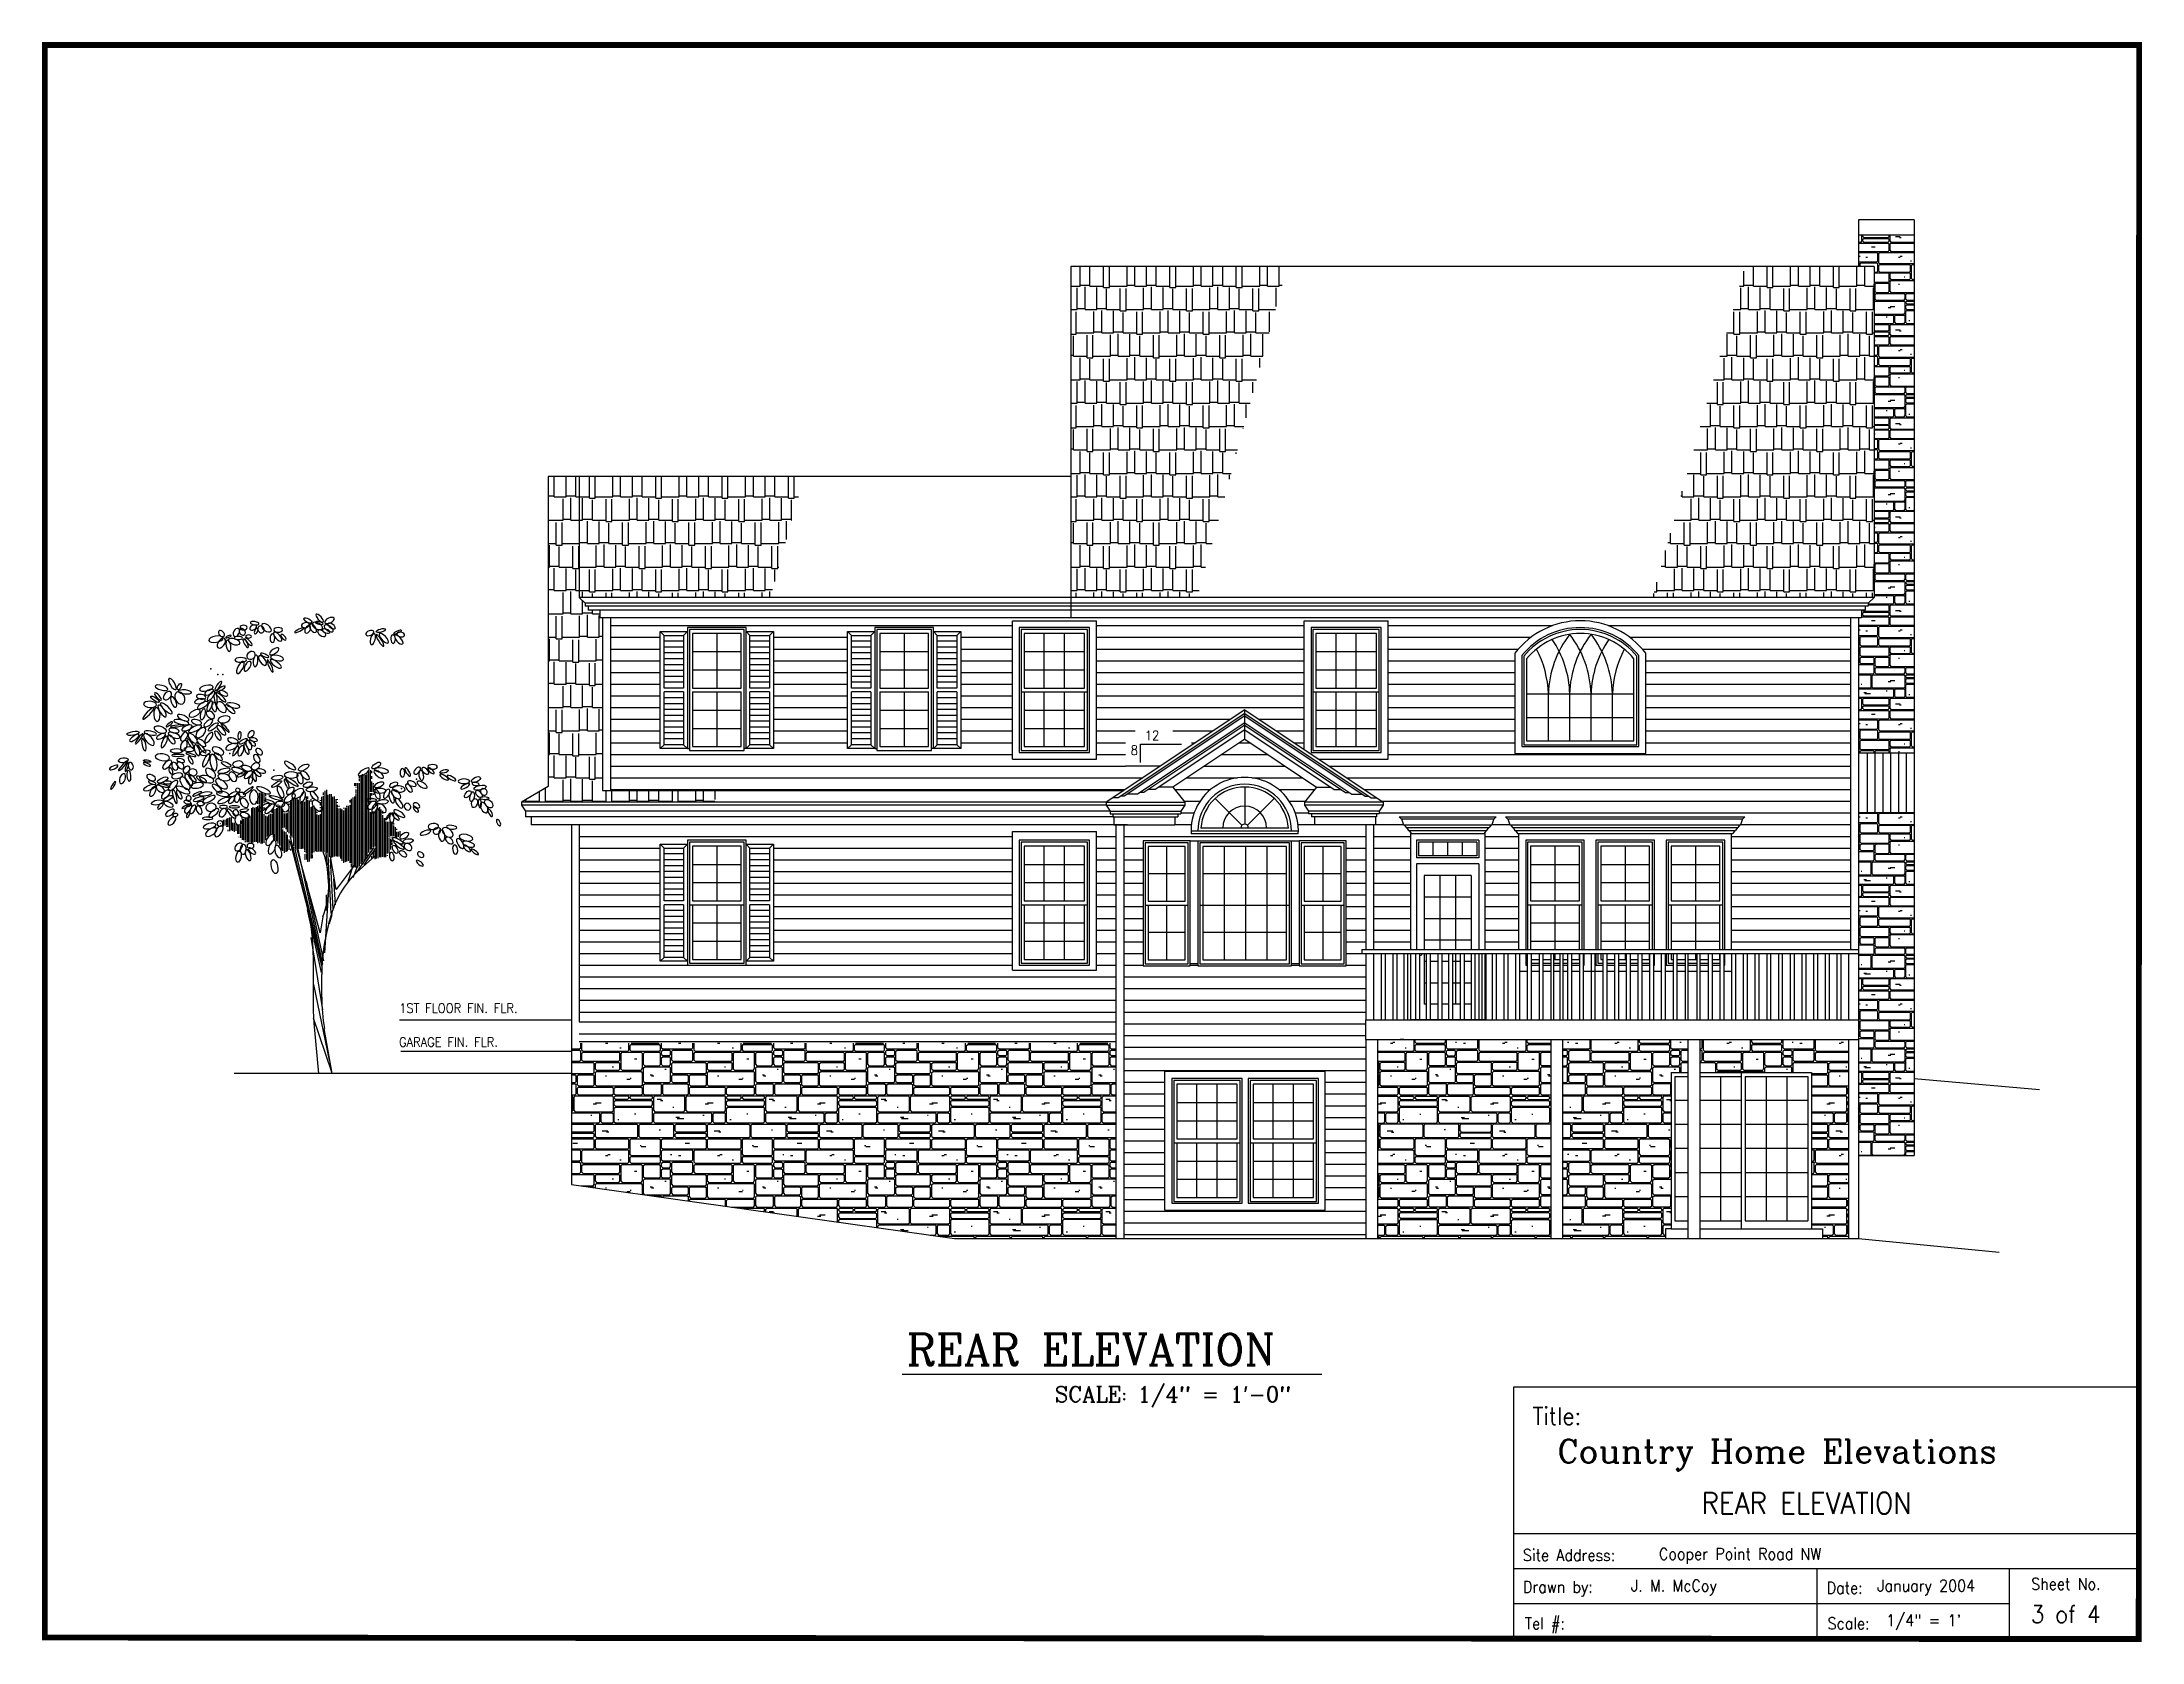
# Paper-space layout 'REAR' of a CAD drawing. Header units: inches. Extents: x 5.5 to 28, y 1.6 to 18.7.
# The model-space entities are those that its viewports show. They can reach past a viewport. Long polylines and large blocks are cut down to what shows.
import ezdxf
from ezdxf.enums import TextEntityAlignment as Align

# ---------------------------------------------------------------- set-up
doc = ezdxf.new("R2010")
doc.units = ezdxf.units.IN
doc.header["$LTSCALE"] = 15
doc.header["$MEASUREMENT"] = 0
doc.linetypes.add('HIDDEN', pattern=[0.375, 0.25, -0.125])
doc.layers.get('0').update_dxf_attribs({"linetype": 'CONTINUOUS'})
for name, color, linetype in [('Annotations', 7, 'CONTINUOUS'), ('Border', 5, 'CONTINUOUS'), ('Exterior', 5, 'CONTINUOUS'), ('Exterior Details', 7, 'CONTINUOUS'), ('Landscaping', 94, 'CONTINUOUS'), ('Masonry', 1, 'CONTINUOUS'), ('Notes', 1, 'CONTINUOUS'), ('Roof Shingles', 34, 'CONTINUOUS'), ('Title Text', 7, 'CONTINUOUS'), ('Viewports', 7, 'CONTINUOUS')]:
    doc.layers.add(name, color=color, linetype=linetype)
doc.layers.get('Viewports').off()
doc.styles.add('ROMANC', font='romanc', dxfattribs={"height": 16})
doc.styles.add('SIMPLEX', font='SIMPLEX.SHX', dxfattribs={"width": 0.9})
pattern_1 = [(90, (609.615, 198.7), (-47.8906, 3e-15), [4.7874, -43.1032]), (90, (601.955, 197.265), (-47.8906, 3e-15), [6.2236, -41.667]), (90, (602.434, 198.7), (-47.8906, 3e-15), [4.7874, -43.1032]), (90, (592.86, 196.786), (-47.8906, 3e-15), [6.7024, -41.1883]), (90, (592.38, 200.616), (-47.8906, 3e-15), [2.8724, -45.0182]), (315, (565.57, 202.052), (47.8906, 4e-15), [0.677, -67.0505]), (90, (575.624, 200.616), (-47.8906, 3e-15), [3.83, -44.0607]), (90, (566.53, 200.616), (-47.8906, 3e-15), [3.83, -44.0607]), (90, (576.103, 200.616), (-47.8906, 3e-15), [2.8724, -45.0182]), (45, (562.22, 201.574), (4e-15, 47.8906), [0.677, -67.0505]), (45, (565.57, 198.222), (47.8906, -4e-15), [0.677, -67.0505]), (0, (563.177, 190.563), (0, 47.8906), [10.0535, -37.837]), (0, (563.177, 185.775), (0, 47.8906), [10.0535, -37.837]), (315, (562.7, 186.254), (-4e-15, 47.8906), [0.677, -67.0505]), (45, (562.7, 190.084), (4e-15, 47.8906), [0.677, -67.0505]), (90, (562.7, 186.254), (-47.8906, 3e-15), [3.83, -44.0607]), (315, (562.22, 198.7), (47.8906, 4e-15), [0.677, -67.0505]), (90, (562.22, 198.7), (-47.8906, 3e-15), [2.8724, -45.0182]), (0, (562.7, 198.222), (0, 47.8906), [2.8724, -45.0182]), (0, (595.253, 192.48), (0, 47.8906), [1.4362, -46.4544]), (0, (593.34, 196.308), (0, 47.8906), [8.1386, -39.752]), (0, (582.327, 195.83), (0, 47.8906), [19.1496, -28.741]), (0, (582.327, 189.605), (0, 47.8906), [19.1496, -28.741]), (0, (590.465, 189.126), (0, 47.8906), [11.011, -36.8796]), (0, (590.465, 185.775), (0, 47.8906), [11.011, -36.8796]), (0, (574.667, 194.393), (0, 47.8906), [6.2236, -41.667]), (0, (567.007, 194.87), (0, 47.8906), [13.8835, -34.007]), (0, (567.007, 199.66), (0, 47.8906), [13.8835, -34.007]), (0, (576.58, 200.137), (0, 47.8906), [15.3197, -32.571]), (0, (574.667, 189.126), (0, 47.8906), [14.3622, -33.5284]), (0, (574.667, 185.775), (0, 47.8906), [14.3622, -33.5284]), (0, (574.667, 189.605), (0, 47.8906), [6.2236, -41.667]), (45, (573.23, 191.04), (47.8906, -4e-15), [0.677, -67.0505]), (315, (566.53, 191.52), (-4e-15, 47.8906), [0.677, -67.0505]), (90, (574.19, 190.084), (-47.8906, 3e-15), [3.83, -44.0607]), (315, (573.23, 190.563), (-4e-15, 47.8906), [0.677, -67.0505]), (45, (573.23, 185.775), (47.8906, -4e-15), [0.677, -67.0505]), (0, (567.007, 191.04), (0, 47.8906), [6.2236, -41.667]), (315, (574.188, 186.254), (-4e-15, 47.8906), [0.677, -67.0505]), (45, (574.188, 188.648), (47.8906, -4e-15), [0.677, -67.0505]), (315, (574.188, 190.084), (-4e-15, 47.8906), [0.677, -67.0505]), (90, (574.19, 186.254), (-47.8906, 3e-15), [2.3937, -45.497]), (90, (573.71, 186.254), (-47.8906, 3e-15), [3.83, -44.0607]), (315, (573.23, 194.393), (47.8906, 4e-15), [0.677, -67.0505]), (0, (567.007, 200.137), (0, 47.8906), [8.1386, -39.752]), (90, (566.53, 195.35), (-47.8906, 3e-15), [3.83, -44.0607]), (0, (567.007, 194.393), (0, 47.8906), [6.2236, -41.667]), (45, (566.53, 193.914), (47.8906, -4e-15), [0.677, -67.0505]), (315, (566.53, 195.35), (-4e-15, 47.8906), [0.677, -67.0505]), (90, (566.53, 191.52), (-47.8906, 3e-15), [2.3937, -45.497]), (315, (566.53, 200.616), (47.8906, 4e-15), [0.677, -67.0505]), (45, (566.53, 199.18), (47.8906, -4e-15), [0.677, -67.0505]), (90, (566.05, 198.7), (-47.8906, 3e-15), [2.8724, -45.0182]), (45, (574.188, 193.914), (47.8906, -4e-15), [0.677, -67.0505]), (90, (573.71, 191.52), (-47.8906, 3e-15), [2.3937, -45.497]), (315, (576.103, 200.616), (47.8906, 4e-15), [0.677, -67.0505]), (45, (575.146, 200.137), (47.8906, -4e-15), [0.677, -67.0505]), (90, (581.37, 190.084), (-47.8906, 3e-15), [3.83, -44.0607]), (90, (581.85, 190.084), (-47.8906, 3e-15), [5.266, -42.6245]), (315, (581.848, 190.084), (-4e-15, 47.8906), [0.677, -67.0505]), (45, (580.89, 189.605), (4e-15, 47.8906), [0.677, -67.0505]), (315, (589.987, 186.254), (-4e-15, 47.8906), [0.677, -67.0505]), (45, (589.03, 185.775), (4e-15, 47.8906), [0.677, -67.0505]), (45, (589.987, 188.648), (4e-15, 47.8906), [0.677, -67.0505]), (315, (589.03, 189.126), (-4e-15, 47.8906), [0.677, -67.0505]), (90, (589.987, 186.254), (-47.8906, 3e-15), [2.3937, -45.497]), (90, (589.51, 186.254), (-47.8906, 3e-15), [2.3937, -45.497]), (0, (582.327, 196.308), (0, 47.8906), [9.5748, -38.316]), (0, (582.327, 199.66), (0, 47.8906), [9.5748, -38.316]), (315, (581.848, 196.786), (-4e-15, 47.8906), [0.677, -67.0505]), (90, (581.37, 195.35), (-47.8906, 3e-15), [3.83, -44.0607]), (45, (581.848, 195.35), (4e-15, 47.8906), [0.677, -67.0505]), (45, (580.89, 194.87), (47.8906, -4e-15), [0.677, -67.0505]), (315, (580.89, 194.393), (-4e-15, 47.8906), [0.677, -67.0505]), (0, (586.157, 193.914), (0, 47.8906), [0.4787, -47.412]), (45, (581.848, 199.18), (47.8906, -4e-15), [0.677, -67.0505]), (315, (580.89, 199.66), (-4e-15, 47.8906), [0.677, -67.0505]), (90, (581.85, 196.786), (-47.8906, 3e-15), [2.3937, -45.497]), (315, (592.86, 196.786), (-4e-15, 47.8906), [0.677, -67.0505]), (45, (591.9, 196.308), (4e-15, 47.8906), [0.677, -67.0505]), (0, (589.03, 197.744), (0, 47.8906), [0.4787, -47.412]), (45, (591.9, 200.137), (47.8906, -4e-15), [0.677, -67.0505]), (315, (591.9, 199.66), (-4e-15, 47.8906), [0.677, -67.0505]), (90, (592.38, 196.786), (-47.8906, 3e-15), [2.3937, -45.497]), (0, (602.913, 197.744), (0, 47.8906), [10.5323, -37.3583]), (0, (602.913, 191.04), (0, 47.8906), [10.5323, -37.3583]), (315, (602.434, 191.52), (-4e-15, 47.8906), [0.677, -67.0505]), (90, (601.955, 190.084), (-47.8906, 3e-15), [5.266, -42.6245]), (45, (602.434, 190.084), (47.8906, -4e-15), [0.677, -67.0505]), (315, (602.434, 186.254), (-4e-15, 47.8906), [0.677, -67.0505]), (45, (601.476, 185.775), (4e-15, 47.8906), [0.677, -67.0505]), (90, (602.434, 186.254), (-47.8906, 3e-15), [3.83, -44.0607]), (90, (601.955, 186.254), (-47.8906, 3e-15), [2.3937, -45.497]), (45, (601.476, 189.605), (4e-15, 47.8906), [0.677, -67.0505]), (315, (601.476, 189.126), (-4e-15, 47.8906), [0.677, -67.0505]), (45, (609.615, 185.775), (4e-15, 47.8906), [0.677, -67.0505]), (0, (602.913, 185.775), (0, 47.8906), [6.7024, -41.1883]), (0, (602.913, 190.563), (0, 47.8906), [6.7024, -41.1883]), (315, (609.615, 190.563), (47.8906, 4e-15), [0.677, -67.0505]), (90, (610.094, 186.254), (-47.8906, 3e-15), [3.83, -44.0607]), (315, (602.434, 198.7), (-4e-15, 47.8906), [0.677, -67.0505]), (45, (602.434, 197.265), (4e-15, 47.8906), [0.677, -67.0505]), (63.435, (601.476, 196.308), (-1e-07, 47.8906), [1.0705, -106.0162]), (90, (602.434, 191.52), (-47.8906, 3e-15), [5.745, -42.1457]), (0, (596.69, 192.956), (0, 47.8906), [0.4787, -47.412]), (315, (601.476, 195.83), (47.8906, 4e-15), [0.677, -67.0505]), (0, (598.604, 201.095), (0, 47.8906), [0.9575, -46.933]), (0, (605.785, 193.914), (0, 47.8906), [0.9575, -46.933]), (0, (605.306, 194.393), (0, 47.8906), [0.9575, -46.933]), (0, (602.913, 198.222), (0, 47.8906), [6.2236, -41.667]), (45, (609.136, 198.222), (4e-15, 47.8906), [0.677, -67.0505]), (45, (613.445, 191.04), (4e-15, 47.8906), [0.677, -67.0505]), (90, (613.924, 191.52), (-47.8906, 3e-15), [5.745, -42.1457]), (315, (613.445, 197.744), (-4e-15, 47.8906), [0.677, -67.0505]), (0, (611.53, 196.786), (0, 47.8906), [0.4787, -47.412]), (315, (565.57, 204.925), (-4e-15, 47.8906), [0.677, -67.0505]), (45, (565.57, 202.53), (47.8906, -4e-15), [0.677, -67.0505]), (0, (562.7, 214.98), (0, 47.8906), [18.192, -29.6985]), (0, (562.7, 210.67), (0, 47.8906), [18.192, -29.6985]), (0, (562.7, 210.19), (0, 47.8906), [12.4472, -35.4434]), (0, (562.7, 205.404), (0, 47.8906), [12.4472, -35.4434]), (90, (562.22, 211.15), (-47.8906, 3e-15), [3.3512, -44.5394]), (90, (562.22, 205.88), (-47.8906, 3e-15), [3.83, -44.0607]), (315, (562.22, 203.01), (-4e-15, 47.8906), [0.677, -67.0505]), (45, (562.22, 204.446), (4e-15, 47.8906), [0.677, -67.0505]), (315, (562.22, 205.882), (-4e-15, 47.8906), [0.677, -67.0505]), (90, (562.22, 203.01), (-47.8906, 3e-15), [1.4362, -46.4544]), (0, (562.7, 204.925), (0, 47.8906), [2.8724, -45.0182]), (0, (562.7, 202.53), (0, 47.8906), [2.8724, -45.0182]), (0, (562.7, 202.052), (0, 47.8906), [2.8724, -45.0182]), (45, (562.22, 209.712), (4e-15, 47.8906), [0.677, -67.0505]), (315, (562.22, 211.15), (-4e-15, 47.8906), [0.677, -67.0505]), (45, (562.22, 214.5), (4e-15, 47.8906), [0.677, -67.0505]), (0, (607.22, 225.99), (0, 47.8906), [23.937, -23.9536]), (0, (607.22, 221.68), (0, 47.8906), [23.937, -23.9536]), (0, (590.465, 228.383), (0, 47.8906), [15.3197, -32.571]), (0, (590.465, 221.68), (0, 47.8906), [15.3197, -32.571]), (0, (590.465, 233.17), (0, 47.8906), [5.266, -42.6245]), (0, (590.465, 231.734), (0, 47.8906), [5.266, -42.6245]), (0, (590.465, 231.256), (0, 47.8906), [15.3197, -32.571]), (0, (590.465, 228.86), (0, 47.8906), [15.3197, -32.571]), (0, (582.327, 221.2), (0, 47.8906), [17.2346, -30.656]), (0, (582.327, 215.457), (0, 47.8906), [17.2346, -30.656]), (0, (576.58, 210.19), (0, 47.8906), [19.1496, -28.741]), (0, (576.58, 204.446), (0, 47.8906), [19.1496, -28.741]), (0, (582.327, 214.98), (0, 47.8906), [13.4047, -34.486]), (0, (582.327, 210.67), (0, 47.8906), [13.4047, -34.486]), (0, (593.34, 203.967), (0, 47.8906), [8.1386, -39.752]), (90, (589.987, 222.16), (-47.8906, 3e-15), [5.745, -42.1457]), (90, (589.51, 222.16), (-47.8906, 3e-15), [3.351, -44.5394]), (90, (584.24, 222.16), (-47.8906, 3e-15), [3.351, -44.5394]), (0, (568.443, 217.37), (0, 47.8906), [12.4472, -35.4434]), (0, (568.443, 215.457), (0, 47.8906), [12.4472, -35.4434]), (0, (568.443, 221.2), (0, 47.8906), [12.4472, -35.4434]), (0, (568.443, 217.85), (0, 47.8906), [12.4472, -35.4434]), (0, (576.58, 203.967), (0, 47.8906), [15.3197, -32.571]), (0, (567.007, 204.925), (0, 47.8906), [8.1386, -39.752]), (45, (566.53, 204.446), (47.8906, -4e-15), [0.677, -67.0505]), (90, (566.05, 203.01), (-47.8906, 3e-15), [1.4362, -46.4544]), (0, (569.4, 207.797), (0, 47.8906), [0.9575, -46.933]), (0, (566.05, 208.276), (0, 47.8906), [0.4787, -47.412]), (90, (575.624, 205.88), (-47.8906, 3e-15), [3.83, -44.0607]), (90, (576.103, 204.925), (-47.8906, 3e-15), [4.7874, -43.1032]), (45, (576.103, 203.49), (47.8906, -4e-15), [0.677, -67.0505]), (315, (576.103, 204.925), (47.8906, 4e-15), [0.677, -67.0505]), (45, (575.146, 205.404), (47.8906, -4e-15), [0.677, -67.0505]), (315, (575.146, 204.925), (47.8906, 4e-15), [0.677, -67.0505]), (45, (576.103, 209.712), (47.8906, -4e-15), [0.677, -67.0505]), (315, (575.146, 210.19), (47.8906, 4e-15), [0.677, -67.0505]), (0, (572.273, 213.063), (0, 47.8906), [1.915, -45.9757]), (315, (567.965, 215.936), (47.8906, 4e-15), [0.677, -67.0505]), (45, (567.965, 216.893), (47.8906, -4e-15), [0.677, -67.0505]), (90, (567.965, 215.936), (-47.8906, 3e-15), [0.9575, -46.933]), (45, (567.965, 220.723), (47.8906, -4e-15), [0.677, -67.0505]), (90, (567.965, 218.33), (-47.8906, 3e-15), [2.3937, -45.497]), (315, (567.965, 218.33), (47.8906, 4e-15), [0.677, -67.0505]), (90, (581.37, 211.15), (-47.8906, 3e-15), [3.3512, -44.5394]), (90, (581.85, 211.15), (-47.8906, 3e-15), [3.3512, -44.5394]), (45, (580.89, 210.67), (47.8906, -4e-15), [0.677, -67.0505]), (315, (581.848, 211.15), (-4e-15, 47.8906), [0.677, -67.0505]), (0, (586.157, 207.797), (0, 47.8906), [0.9575, -46.933]), (0, (587.114, 208.276), (0, 47.8906), [0.9575, -46.933]), (0, (592.38, 205.88), (0, 47.8906), [0.4787, -47.412]), (45, (592.86, 203.49), (4e-15, 47.8906), [0.677, -67.0505]), (315, (591.9, 203.967), (47.8906, 4e-15), [0.677, -67.0505]), (0, (584.72, 221.68), (0, 47.8906), [4.3087, -43.582]), (90, (581.85, 215.936), (-47.8906, 3e-15), [4.7874, -43.1032]), (45, (581.848, 214.5), (47.8906, -4e-15), [0.677, -67.0505]), (315, (580.89, 214.98), (-4e-15, 47.8906), [0.677, -67.0505]), (315, (581.848, 215.936), (-4e-15, 47.8906), [0.677, -67.0505]), (45, (580.89, 215.457), (47.8906, -4e-15), [0.677, -67.0505]), (315, (580.89, 217.372), (-4e-15, 47.8906), [0.677, -67.0505]), (90, (581.37, 215.936), (-47.8906, 3e-15), [0.9575, -46.933]), (315, (584.242, 222.16), (-4e-15, 47.8906), [0.677, -67.0505]), (45, (581.848, 220.723), (47.8906, -4e-15), [0.677, -67.0505]), (315, (580.89, 221.202), (-4e-15, 47.8906), [0.677, -67.0505]), (90, (581.37, 218.33), (-47.8906, 3e-15), [2.3937, -45.497]), (45, (580.89, 217.85), (47.8906, -4e-15), [0.677, -67.0505]), (0, (584.72, 218.33), (0, 47.8906), [2.3937, -45.497]), (0, (586.635, 217.85), (0, 47.8906), [0.9575, -46.933]), (45, (589.03, 221.68), (4e-15, 47.8906), [0.677, -67.0505]), (315, (589.987, 222.16), (-4e-15, 47.8906), [0.677, -67.0505]), (0, (573.23, 226.47), (0, 47.8906), [15.7984, -32.0922]), (0, (573.23, 233.17), (0, 47.8906), [15.7984, -32.0922]), (90, (572.75, 226.947), (-47.8906, 3e-15), [5.745, -42.1457]), (315, (572.752, 226.947), (-4e-15, 47.8906), [0.677, -67.0505]), (45, (572.752, 232.692), (4e-15, 47.8906), [0.677, -67.0505]), (0, (584.72, 225.99), (0, 47.8906), [4.3087, -43.582]), (45, (584.242, 225.51), (47.8906, -4e-15), [0.677, -67.0505]), (0, (580.89, 229.82), (0, 47.8906), [1.4362, -46.4544]), (0, (581.85, 230.3), (0, 47.8906), [2.3937, -45.497]), (45, (589.987, 227.904), (4e-15, 47.8906), [0.677, -67.0505]), (90, (589.51, 226.947), (-47.8906, 3e-15), [5.745, -42.1457]), (0, (591.423, 223.117), (0, 47.8906), [0.4787, -47.412]), (315, (589.03, 225.99), (47.8906, 4e-15), [0.677, -67.0505]), (45, (589.03, 226.468), (47.8906, -4e-15), [0.677, -67.0505]), (315, (589.987, 229.34), (-4e-15, 47.8906), [0.677, -67.0505]), (90, (589.987, 229.34), (-47.8906, 3e-15), [1.4362, -46.4544]), (45, (589.987, 230.777), (4e-15, 47.8906), [0.677, -67.0505]), (315, (589.987, 232.213), (-4e-15, 47.8906), [0.677, -67.0505]), (45, (589.987, 232.692), (4e-15, 47.8906), [0.677, -67.0505]), (315, (589.03, 233.17), (47.8906, 4e-15), [0.677, -67.0505]), (90, (589.987, 232.213), (-47.8906, 3e-15), [0.4787, -47.412]), (90, (606.743, 222.16), (-47.8906, 3e-15), [3.351, -44.5394]), (90, (606.264, 222.16), (-47.8906, 3e-15), [5.745, -42.1457]), (0, (601, 221.2), (0, 47.8906), [13.8835, -34.007]), (0, (601, 215.457), (0, 47.8906), [13.8835, -34.007]), (90, (596.69, 208.276), (-47.8906, 3e-15), [6.2236, -41.667]), (90, (609.615, 208.276), (-47.8906, 3e-15), [6.2236, -41.667]), (90, (596.21, 211.15), (-47.8906, 3e-15), [3.351, -44.5394]), (45, (602.434, 203.49), (47.8906, -4e-15), [0.677, -67.0505]), (0, (601.476, 211.627), (0, 47.8906), [1.915, -45.9757]), (0, (597.17, 207.797), (0, 47.8906), [11.9685, -35.922]), (0, (597.17, 207.32), (0, 47.8906), [11.9685, -35.922]), (0, (597.17, 204.446), (0, 47.8906), [11.9685, -35.922]), (45, (596.69, 206.84), (4e-15, 47.8906), [0.677, -67.0505]), (90, (596.21, 204.925), (-47.8906, 3e-15), [4.7874, -43.1032]), (315, (596.69, 204.925), (-4e-15, 47.8906), [0.677, -67.0505]), (45, (595.73, 204.446), (4e-15, 47.8906), [0.677, -67.0505]), (90, (596.69, 204.925), (-47.8906, 3e-15), [1.915, -45.9757]), (315, (601.476, 203.967), (-4e-15, 47.8906), [0.677, -67.0505]), (315, (596.69, 208.276), (-4e-15, 47.8906), [0.677, -67.0505]), (315, (595.73, 210.19), (-4e-15, 47.8906), [0.677, -67.0505]), (45, (595.73, 210.67), (47.8906, -4e-15), [0.677, -67.0505]), (0, (601, 212.106), (0, 47.8906), [0.4787, -47.412]), (315, (609.136, 207.32), (-4e-15, 47.8906), [0.677, -67.0505]), (0, (602.913, 203.967), (0, 47.8906), [6.2236, -41.667]), (90, (609.615, 204.925), (-47.8906, 3e-15), [1.915, -45.9757]), (45, (609.136, 204.446), (4e-15, 47.8906), [0.677, -67.0505]), (315, (609.136, 203.967), (-4e-15, 47.8906), [0.677, -67.0505]), (45, (609.136, 207.797), (4e-15, 47.8906), [0.677, -67.0505]), (0, (597.17, 214.98), (0, 47.8906), [11.9685, -35.922]), (90, (600.52, 215.936), (-47.8906, 3e-15), [4.7874, -43.1032]), (90, (600.04, 215.936), (-47.8906, 3e-15), [4.7874, -43.1032]), (45, (596.69, 214.5), (4e-15, 47.8906), [0.677, -67.0505]), (315, (595.73, 214.98), (-4e-15, 47.8906), [0.677, -67.0505]), (45, (599.56, 215.457), (47.8906, -4e-15), [0.677, -67.0505]), (315, (600.52, 215.936), (47.8906, 4e-15), [0.677, -67.0505]), (315, (599.56, 221.202), (-4e-15, 47.8906), [0.677, -67.0505]), (45, (600.52, 220.723), (4e-15, 47.8906), [0.677, -67.0505]), (315, (609.136, 214.98), (-4e-15, 47.8906), [0.677, -67.0505]), (45, (605.785, 221.68), (47.8906, -4e-15), [0.677, -67.0505]), (315, (606.743, 222.16), (-4e-15, 47.8906), [0.677, -67.0505]), (0, (609.136, 218.81), (0, 47.8906), [0.4787, -47.412]), (90, (615.36, 215.936), (-47.8906, 3e-15), [4.7874, -43.1032]), (45, (614.88, 215.457), (47.8906, -4e-15), [0.677, -67.0505]), (315, (614.88, 221.202), (-4e-15, 47.8906), [0.677, -67.0505]), (0, (609.615, 231.256), (0, 47.8906), [0.9575, -46.933]), (0, (607.22, 233.17), (0, 47.8906), [12.4472, -35.4434]), (0, (607.22, 226.47), (0, 47.8906), [12.4472, -35.4434]), (0, (597.17, 233.17), (0, 47.8906), [8.6173, -39.2733]), (0, (597.17, 231.734), (0, 47.8906), [8.6173, -39.2733]), (0, (598.604, 225.51), (0, 47.8906), [0.4787, -47.412]), (315, (596.69, 232.213), (-4e-15, 47.8906), [0.677, -67.0505]), (45, (596.69, 232.692), (47.8906, -4e-15), [0.677, -67.0505]), (45, (595.73, 231.734), (47.8906, -4e-15), [0.677, -67.0505]), (315, (595.73, 233.17), (-4e-15, 47.8906), [0.677, -67.0505]), (90, (596.69, 232.213), (-47.8906, 3e-15), [0.4787, -47.412]), (90, (596.21, 232.213), (-47.8906, 3e-15), [0.4787, -47.412]), (315, (605.785, 228.383), (47.8906, 4e-15), [0.677, -67.0505]), (90, (606.743, 226.947), (-47.8906, 3e-15), [5.745, -42.1457]), (45, (606.743, 225.51), (4e-15, 47.8906), [0.677, -67.0505]), (315, (606.743, 226.947), (-4e-15, 47.8906), [0.677, -67.0505]), (45, (605.785, 228.862), (47.8906, -4e-15), [0.677, -67.0505]), (315, (605.785, 231.256), (-4e-15, 47.8906), [0.677, -67.0505]), (45, (605.785, 231.734), (4e-15, 47.8906), [0.677, -67.0505]), (315, (605.785, 233.17), (-4e-15, 47.8906), [0.677, -67.0505]), (90, (606.264, 232.213), (-47.8906, 3e-15), [0.4787, -47.412]), (90, (606.264, 229.34), (-47.8906, 3e-15), [1.4362, -46.4544]), (45, (606.743, 232.692), (47.8906, -4e-15), [0.677, -67.0505]), (0, (608.18, 231.734), (0, 47.8906), [1.915, -45.9757]), (0, (616.796, 223.596), (0, 47.8906), [2.8724, -45.018]), (0, (616.317, 224.074), (0, 47.8906), [1.4362, -46.4544]), (0, (614.88, 228.383), (0, 47.8906), [0.4787, -47.412]), (90, (620.147, 226.947), (-47.8906, 3e-15), [5.745, -42.1457]), (45, (619.67, 226.468), (4e-15, 47.8906), [0.677, -67.0505]), (315, (619.67, 233.17), (47.8906, 4e-15), [0.677, -67.0505]), (90, (631.637, 222.16), (-47.8906, 3e-15), [3.351, -44.5394]), (45, (631.158, 221.68), (4e-15, 47.8906), [0.677, -67.0505]), (0, (627.807, 225.03), (0, 47.8906), [0.4787, -47.412]), (315, (631.158, 225.99), (47.8906, 4e-15), [0.677, -67.0505])]
pattern_2 = [(0, (0, 0), (0, 6), [])]
pattern_3 = [(0, (0, 0), (25.5, 12), [6, -5, 7, -3, 9, -4]), (0, (6, 0.5), (25.5, 12), [5, -19, 4, -6]), (0, (18, -0.75), (25.5, 12), [3, -31]), (90, (0, 0), (-8.5, 12), [11.5, -36.5]), (90, (6, 0), (-8.5, 12), [11.25, -36.75]), (90, (11, 0), (-8.5, 12), [10.5, -37.5]), (90, (18, -0.75), (-8.5, 12), [11.5, -36.5]), (90, (21, -0.75), (-8.5, 12), [11.5, -36.5]), (90, (30, 0), (-8.5, 12), [11, -37])]

psp = doc.layouts.new('REAR')

# ---------------------------------------------------------------- texts
at = {"layer": 'Notes', "style": 'ROMANC'}
psp.add_text('REAR ELEVATION', height=0.3328, dxfattribs=at).set_placement((14.776, 4.6))
at = {"layer": 'Notes', "color": 7, "style": 'ROMANC'}
psp.add_text('SCALE: 1/4" = 1\'-0"', height=0.1664, dxfattribs=at).set_placement((16.359, 4.206))

msp = doc.modelspace()

# ---------------------------------------------------------------- texts
at = {"layer": 'Annotations', "color": 7, "style": 'SIMPLEX', "width": 0.9}
for s, p in [('8', (575.84618, 383.7487)), ('12', (583.10515, 391.3274)), ('1ST FLOOR FIN. FLR.', (201.00315, 251.56847)), ('GARAGE FIN. FLR.', (200.93046, 234.22027))]:
    msp.add_text(s, height=4.8, dxfattribs=at).set_placement(p)

# ---------------------------------------------------------------- blocks, each defined once
blk = doc.blocks.new('Title Block')
at = {"layer": 'Border'}
for p, q in [((-165.3, 36.2), (-165.3, 0)), ((-66.4, 0), (-66.4, 36.2))]:
    blk.add_line(p, q, dxfattribs=at)
at = {"layer": 'Border', "const_width": 3}
blk.add_lwpolyline([(-1074.7, 818.1), (0.2, 818.1), (0, 0), (-1074.7, 0.8)], close=True, dxfattribs=at)
at = {"layer": 'Border'}
for points in [[(0, 129.3), (-320.9, 129.3), (-320.9, 0)], [(-320.9, 54.2), (0, 54.2)], [(-320.9, 36.2), (0, 36.2)], [(-320.9, 18.2), (-66.4, 18.2)]]:
    blk.add_lwpolyline(points, dxfattribs=at)
at = {"layer": 'Title Text', "style": 'SIMPLEX', "width": 0.9}
for s, height, p in [('Title:', 9, (-311.1, 109.9)), ('Site Address:', 6, (-316.1, 40.1)), ('Drawn by:', 6, (-316.1, 23.8)), ('Date:', 6, (-160.2, 23.3)), ('Sheet No.', 6, (-55.2, 25.3)), ('Tel #: ', 6, (-315.1, 5)), ('Scale: ', 6, (-159.7, 5))]:
    blk.add_text(s, height=height, dxfattribs=at).set_placement(p)
at = {"layer": 'Title Text', "attachment_point": 1}
for s, insert, char_height, width, style in [('{\\C1;Country Home Elevations}', (-298.3, 102.4), 12, 269.62, 'ROMANC'), ('Cooper Point Road NW', (-246.3, 46.7), 6, 191.639, 'SIMPLEX'), ('J. M. McCoy', (-260.6, 30.4), 6, 80.529, 'SIMPLEX'), ('January 2004', (-134.2, 30.4), 6, 59.123, 'SIMPLEX'), ('1/4" = 1\'', (-129.6, 12.6), 6, 49.47, 'SIMPLEX')]:
    blk.add_mtext(s, dxfattribs=dict(at, insert=insert, char_height=char_height, width=width, style=style))
at = {"layer": 'Title Text', "color": 1, "style": 'SIMPLEX', "width": 0.9}
blk.add_attdef('ELEVATIONNAME', text='', height=11, dxfattribs=at).set_placement((-170.5, 64.3), align=Align.CENTER)
at = {"layer": 'Title Text', "style": 'SIMPLEX', "width": 0.9}
blk.add_attdef('#_OF_#', text='', height=9, dxfattribs=at).set_placement((-37.5, 8.3), align=Align.CENTER)
blk = doc.blocks.new('SHUT')
at = {"layer": 'Exterior Details'}
for p, q in [((10, -3), (0, -3)), ((10, -6), (0, -6)), ((10, -9), (0, -9)), ((10, -12), (0, -12)), ((10, -15), (0, -15)), ((10, -18), (0, -18)), ((10, -21), (0, -21)), ((10, -24), (0, -24))]:
    blk.add_line(p, q, dxfattribs=at)
blk = doc.blocks.new('E4', base_point=(655.182746, 222.149869))
blk.add_circle((656.700527, 222.149869), 1.51778)
blk = doc.blocks.new('TREE')
at = {"color": 3}
for p, q in [((24.1, 179.1), (24.1, 193.8)), ((24.9, 183.4), (24.9, 194.5)), ((25.7, 192.9), (25.7, 194)), ((0.9, 182), (0.9, 183)), ((1.7, 183.3), (1.7, 183.8)), ((1.7, 152.4), (1.7, 183.1)), ((2.5, 152.2), (2.5, 184.3)), ((16.9, 186.4), (16.9, 187.7)), ((17.7, 186.4), (17.7, 187.7)), ((17.7, 185.6), (17.7, 185.9)), ((17.7, 182.5), (17.7, 184.6)), ((18.5, 184.9), (18.5, 187.8)), ((18.5, 144.5), (18.5, 184.8)), ((19.3, 190.2), (19.3, 191.1)), ((19.3, 188.8), (19.3, 189.8)), ((19.3, 145.3), (19.3, 187.8)), ((20.1, 191.7), (20.1, 191.8)), ((20.1, 146.5), (20.1, 191.7)), ((20.9, 192.1), (20.9, 192.4)), ((20.9, 147.5), (20.9, 192.1)), ((21.7, 148.5), (21.7, 192.1)), ((22.5, 191.8), (22.5, 191.9)), ((22.5, 149.1), (22.5, 191.8)), ((23.3, 193.1), (23.3, 193.4)), ((23.3, 150.3), (23.3, 192.5)), ((25.7, 190), (25.7, 191.3)), ((25.7, 188), (25.7, 188.6)), ((25.7, 183.4), (25.7, 188)), ((26.5, 187), (26.5, 187.7)), ((26.5, 186.1), (26.5, 186.6)), ((26.5, 183.4), (26.5, 185.8)), ((27.3, 187.4), (27.3, 187.4)), ((27.3, 184.3), (27.3, 184.4)), ((-36.7, 173.3), (-36.7, 173.3)), ((-35.9, 157.6), (-35.9, 175)), ((-35.1, 157.3), (-35.1, 175.4)), ((-34.3, 157.7), (-34.3, 175.1)), ((-33.5, 177.9), (-33.5, 178.5)), ((-33.5, 157.7), (-33.5, 175.4)), ((-32.7, 182.3), (-32.7, 182.4)), ((-32.7, 180.9), (-32.7, 181)), ((-32.7, 177.1), (-32.7, 180)), ((-32.7, 157.1), (-32.7, 176)), ((-31.9, 176.8), (-31.9, 182.8)), ((-31.9, 157.3), (-31.9, 176.5)), ((-31.1, 156.8), (-31.1, 182.9)), ((-30.3, 156.9), (-30.3, 182.5)), ((-29.5, 177.5), (-29.5, 182.1)), ((-29.5, 174.1), (-29.5, 175.4)), ((-28.7, 181.1), (-28.7, 182.1)), ((-28.7, 178.6), (-28.7, 180.4)), ((-27.9, 181.8), (-27.9, 181.8)), ((-27.1, 172.3), (-27.1, 172.5)), ((-25.5, 172.6), (-25.5, 174.2)), ((-24.7, 160), (-24.7, 175)), ((-23.9, 158.7), (-23.9, 174.5)), ((-23.1, 158.1), (-23.1, 175)), ((-22.3, 156.8), (-22.3, 176.9)), ((-21.5, 155.8), (-21.5, 176.4)), ((-20.7, 153.4), (-20.7, 175.6)), ((-19.9, 172.9), (-19.9, 174.6)), ((-19.9, 164.7), (-19.9, 172.9)), ((-19.1, 165), (-19.1, 172.2)), ((-18.3, 164.2), (-18.3, 172.3)), ((-17.5, 173.3), (-17.5, 173.9)), ((-17.5, 162.8), (-17.5, 172.6)), ((-16.7, 176.6), (-16.7, 177.4)), ((-16.7, 162.1), (-16.7, 173.7)), ((-15.9, 178.9), (-15.9, 179)), ((-15.9, 176), (-15.9, 178.2)), ((-15.9, 174.9), (-15.9, 175.9)), ((-15.9, 161), (-15.9, 174.9)), ((-15.1, 178.6), (-15.1, 179.9)), ((-15.1, 159.9), (-15.1, 178.6)), ((-14.3, 155.4), (-14.3, 179.6)), ((-13.5, 154), (-13.5, 179.9)), ((-12.7, 179.7), (-12.7, 180)), ((-12.7, 153.7), (-12.7, 179.6)), ((-11.9, 154.1), (-11.9, 179.3)), ((-11.1, 154.1), (-11.1, 179.7)), ((-10.3, 154.1), (-10.3, 178.6)), ((-9.5, 154.2), (-9.5, 178.7)), ((-8.7, 180.4), (-8.7, 180.5)), ((-8.7, 179.4), (-8.7, 179.5)), ((-8.7, 153.2), (-8.7, 178.2)), ((-7.9, 151.9), (-7.9, 181)), ((-7.1, 179.5), (-7.1, 180.9)), ((-7.1, 147.4), (-7.1, 179.1)), ((-6.3, 177.3), (-6.3, 178.9)), ((-6.3, 147.7), (-6.3, 177.1)), ((-5.5, 178.2), (-5.5, 179.5)), ((-5.5, 178.2), (-5.5, 178.2)), ((-5.5, 178.2), (-5.5, 178.2)), ((-5.5, 149.1), (-5.5, 175.4)), ((-4.7, 179.7), (-4.7, 180.2)), ((-4.7, 152.1), (-4.7, 175.9)), ((-3.9, 152.9), (-3.9, 176.2)), ((-3.1, 153), (-3.1, 174.1)), ((-2.3, 172.5), (-2.3, 173)), ((-0.7, 179.7), (-0.7, 179.8)), ((-0.7, 178.7), (-0.7, 179)), ((-0.7, 176.4), (-0.7, 178)), ((-0.7, 174.9), (-0.7, 175.5)), ((-0.7, 173), (-0.7, 174.1)), ((0.1, 180.2), (0.1, 180.8)), ((0.1, 174.4), (0.1, 180.2)), ((0.1, 152.8), (0.1, 174.4)), ((0.9, 181.7), (0.9, 182)), ((0.9, 152.8), (0.9, 181.3)), ((3.3, 151.3), (3.3, 181.7)), ((4.1, 150), (4.1, 182.1)), ((4.9, 150), (4.9, 182.1)), ((5.7, 149.9), (5.7, 180.7)), ((6.5, 150.4), (6.5, 180.9)), ((7.3, 179.2), (7.3, 179.6)), ((7.3, 150.4), (7.3, 179.2)), ((8.1, 179.3), (8.1, 179.6)), ((8.1, 177.6), (8.1, 178.1)), ((8.1, 175.7), (8.1, 176.6)), ((8.1, 150.1), (8.1, 175.3)), ((8.9, 179.5), (8.9, 179.6)), ((8.9, 175.7), (8.9, 176.1)), ((8.9, 150.1), (8.9, 174.8)), ((9.7, 174.6), (9.7, 174.7)), ((9.7, 149.2), (9.7, 174.4)), ((10.5, 147.9), (10.5, 174.3)), ((11.3, 174.8), (11.3, 175.1)), ((11.3, 146.9), (11.3, 173.8)), ((12.1, 174.5), (12.1, 175.1)), ((12.1, 147.4), (12.1, 174.2)), ((12.9, 175.8), (12.9, 176.1)), ((12.9, 175.5), (12.9, 175.8)), ((12.9, 147.7), (12.9, 175.2)), ((13.7, 148), (13.7, 176.2)), ((14.5, 177.8), (14.5, 179.1)), ((14.5, 147), (14.5, 176.5)), ((15.3, 179.3), (15.3, 179.8)), ((15.3, 146.7), (15.3, 179)), ((16.1, 180.2), (16.1, 180.5)), ((16.1, 144.4), (16.1, 180.2)), ((16.9, 144.8), (16.9, 181)), ((17.7, 144.5), (17.7, 182.2)), ((24.1, 177.2), (24.1, 179.1)), ((24.1, 152.2), (24.1, 174.2)), ((24.9, 179.2), (24.9, 182.7)), ((24.9, 179), (24.9, 179.1)), ((24.9, 153.7), (24.9, 172.9)), ((25.7, 181.4), (25.7, 182.6)), ((25.7, 179.7), (25.7, 180.3)), ((25.7, 153.9), (25.7, 172.8)), ((26.5, 181.8), (26.5, 182.4)), ((26.5, 155.2), (26.5, 173.3)), ((27.3, 155.3), (27.3, 173.1)), ((28.1, 155.1), (28.1, 174.3)), ((28.9, 149.4), (28.9, 174.6)), ((29.7, 149.8), (29.7, 175.4)), ((30.5, 149.8), (30.5, 174.2)), ((31.3, 172.2), (31.3, 173.5)), ((-51.9, 167.2), (-51.9, 167.3)), ((-51.9, 167), (-51.9, 167.1)), ((-51.9, 166.7), (-51.9, 166.8)), ((-50.3, 165.7), (-50.3, 169)), ((-49.5, 166.1), (-49.5, 169)), ((-48.7, 166.1), (-48.7, 169.4)), ((-48.7, 165.4), (-48.7, 165.8)), ((-47.9, 165.3), (-47.9, 169.8)), ((-47.9, 164.8), (-47.9, 164.9)), ((-47.9, 163.2), (-47.9, 163.9)), ((-47.1, 164.3), (-47.1, 170.1)), ((-47.1, 163.2), (-47.1, 164.2)), ((-46.3, 164.5), (-46.3, 170.1)), ((-46.3, 163.9), (-46.3, 164.5)), ((-46.3, 163.6), (-46.3, 163.8)), ((-45.5, 163.3), (-45.5, 167.5)), ((-44.7, 162.9), (-44.7, 167.5)), ((-43.9, 163.3), (-43.9, 167.2)), ((-43.1, 162.7), (-43.1, 166.3)), ((-43.1, 161.8), (-43.1, 162.6)), ((-42.3, 161.8), (-42.3, 166.5)), ((-41.5, 166.5), (-41.5, 168.6)), ((-41.5, 161.2), (-41.5, 166.3)), ((-40.7, 158.8), (-40.7, 169)), ((-39.9, 158.5), (-39.9, 169.4)), ((-39.1, 158.5), (-39.1, 169.8)), ((-38.3, 157.6), (-38.3, 169.7)), ((-37.5, 157.6), (-37.5, 171)), ((-36.7, 157.6), (-36.7, 171)), ((-29.5, 157.2), (-29.5, 171.9)), ((-28.7, 158.8), (-28.7, 171.1)), ((-27.9, 160.8), (-27.9, 170.7)), ((-27.1, 160.9), (-27.1, 171.5)), ((-26.3, 161.7), (-26.3, 172)), ((-25.5, 161.9), (-25.5, 172)), ((-19.9, 153.2), (-19.9, 164.1)), ((-19.1, 152.1), (-19.1, 163)), ((-18.3, 152.5), (-18.3, 162.6)), ((-2.3, 152.6), (-2.3, 171.7)), ((-1.5, 152.8), (-1.5, 171.3)), ((-0.7, 152.8), (-0.7, 171.8)), ((31.3, 169.8), (31.3, 171.4)), ((31.3, 150), (31.3, 169.6)), ((32.1, 149.8), (32.1, 169.8)), ((32.9, 169), (32.9, 169.6)), ((32.9, 149.9), (32.9, 168.2)), ((33.7, 151.8), (33.7, 167.9)), ((34.5, 160.1), (34.5, 167.9)), ((35.3, 160.7), (35.3, 168)), ((36.1, 160.8), (36.1, 168)), ((36.9, 166.5), (36.9, 167.2)), ((36.9, 160.8), (36.9, 166)), ((37.7, 164.8), (37.7, 165.2)), ((37.7, 163.1), (37.7, 164.8)), ((37.7, 159.5), (37.7, 163.1)), ((38.5, 163.9), (38.5, 164.3)), ((38.5, 159.9), (38.5, 162.8)), ((39.3, 160.5), (39.3, 162.8)), ((40.1, 161.9), (40.1, 163.2)), ((40.1, 160.9), (40.1, 161.9)), ((-42.3, 160.7), (-42.3, 160.7)), ((-42.3, 160.1), (-42.3, 160.3)), ((-41.5, 159.8), (-41.5, 161)), ((-39.1, 157.5), (-39.1, 158.2)), ((-35.9, 157.4), (-35.9, 157.6)), ((-27.9, 160.5), (-27.9, 160.8)), ((-27.9, 159.2), (-27.9, 159.4)), ((-19.9, 153.1), (-19.9, 153.2)), ((-17.5, 152.9), (-17.5, 161.3)), ((-16.7, 153.6), (-16.7, 158.9)), ((-15.9, 153.3), (-15.9, 154.1)), ((-14.3, 154.2), (-14.3, 155)), ((-8.7, 152.6), (-8.7, 152.9)), ((-8.7, 150.7), (-8.7, 151.2)), ((-7.9, 148.6), (-7.9, 151.6)), ((-4.7, 151.4), (-4.7, 151.7)), ((-4.7, 149.4), (-4.7, 151.1)), ((-3.9, 152.4), (-3.9, 152.7)), ((0.6, 152.8), (1.7, 149.4)), ((3.3, 150.9), (3.3, 151.3)), ((24.1, 151.2), (24.1, 151.2)), ((24.9, 152.9), (24.9, 153.1)), ((26.5, 151.6), (26.5, 152.3)), ((26.5, 149.3), (26.5, 151.6)), ((27.3, 148.8), (27.3, 153.2)), ((28.1, 149.4), (28.1, 155)), ((33.7, 150.6), (33.7, 150.9)), ((34.5, 153.5), (34.5, 159.7)), ((34.5, 151.9), (34.5, 153.5)), ((35.3, 160.1), (35.3, 160.2)), ((35.3, 156), (35.3, 159.3)), ((35.3, 153.7), (35.3, 155.8)), ((36.1, 157.5), (36.1, 158.7)), ((36.1, 156.8), (36.1, 157.2)), ((36.1, 156.2), (36.1, 156.7)), ((36.1, 155.1), (36.1, 155.2)), ((36.1, 154.2), (36.1, 154.3)), ((36.9, 159.5), (36.9, 159.8)), ((36.9, 157.8), (36.9, 158.4)), ((39.3, 160.2), (39.3, 160.5)), ((-8.7, 149.6), (-8.7, 150.1)), ((-8.7, 148.6), (-8.7, 149.1)), ((-5.5, 148.1), (-5.5, 148.2)), ((3.3, 149.8), (3.3, 150.4)), ((4.9, 149.7), (4.9, 150)), ((6.5, 150.1), (6.5, 150.4)), ((12.1, 147.2), (12.1, 147.3)), ((20.9, 146.8), (20.9, 147.1)), ((21.7, 147.9), (21.7, 148.5)), ((24.9, 149.3), (24.9, 149.3)), ((25.7, 149.2), (25.7, 150.3)), ((28.1, 149.1), (28.1, 149.4))]:
    blk.add_line(p, q, dxfattribs=at)
for p, q in [((-16.4, 158.2), (-10.5, 136)), ((0.2, 93.4), (-16.2, 160.8)), ((0.2, 95), (-13.6, 154)), ((-0.9, 111.1), (-12.7, 154)), ((0.6, 95), (-12.2, 154.8)), ((3.7, 133.3), (2.2, 152.2)), ((4.8, 121), (3.2, 150.8)), ((17.9, 142.1), (26.8, 154.8)), ((21.8, 145.9), (27.9, 154.6)), ((7.3, 133.3), (4.4, 150.1)), ((5.8, 123), (4.4, 148.6)), ((16.6, 145.5), (7.3, 133.3)), ((13.4, 136.7), (16.1, 145.6)), ((15.3, 144.7), (15.3, 146.4)), ((16.1, 139.4), (18.3, 145.1)), ((19.5, 143.5), (27, 150.1)), ((-10.5, 136), (-7.2, 122.9)), ((1, 96.7), (-7.9, 137.3)), ((3.4, 133.3), (1.4, 100.9)), ((2.2, 130.6), (2.2, 122.5)), ((7, 125.5), (6.2, 138.8)), ((-0.2, 90.7), (-7.3, 122.9)), ((0.6, 119.2), (-0.9, 111.1)), ((3.6, 115.8), (4.9, 120.4)), ((4, 115.8), (5.3, 120.4)), ((0.6, 71.6), (-5.5, 108.7)), ((-4.4, 99.8), (-4.4, 73.3)), ((0, 78.1), (0, 89.8)), ((4, 45.9), (-4.1, 84.6)), ((5.2, 39.7), (-4.2, 67.3)), ((-4, 64.8), (-1.7, 39)), ((5.3, 39), (1.3, 62.1))]:
    blk.add_line(p, q)
for centre in [(-1.3, 98.3), (-4.6, 71.2)]:
    blk.add_circle(centre, 0.0028)
for centre, radius, start, end in [((-44.4, 135.9), 48, 339.7008, 16.3416), ((51.1, 107.4), 48, 131.2066, 164.2872), ((-100.4, 99.8), 96, 0, 13.912), ((96, 89.8), 96, 164.2872, 180), ((96, 78.1), 96, 180, 189.6101), ((91.6, 73.3), 96, 180, 185.0695)]:
    blk.add_arc(centre, radius, start, end)
for p in [(-26.3, 250.9), (-56.8, 246.3), (-53.3, 243.4), (-50.7, 243.4), (-55.9, 228.4), (-55.9, 220.8), (-47.1, 203), (-24.6, 194.5), (-16.7, 195.5), (27.7, 183.2), (40.8, 185), (48.6, 189.8)]:
    blk.add_point(p, dxfattribs=at)
at = {"color": 3, "zscale": 0.8}
for p, xscale, yscale, rotation in [((-33.5, 268.3), 1.214224, -0.7878280000000001, 206.175948), ((-32.2, 269.4), 1.4570688, -0.5252184, 171.218146), ((-30.8, 269.1), 1.9427592, -1.0504376, 324.211228), ((-6.4, 269.2), 1.3599312, -0.8403496000000001, 195.128095), ((-5.2, 270), 1.4894488, 0.6302624, 149.465872), ((-6, 269.2), 1.683724, -0.8403496000000001, 305.725226), ((-4.8, 269.6), 1.878, -1.0504376, 333.476132), ((0.7, 270.4), 1.7484832, -0.6302624, 132.760736), ((0.7, 269.4), 1.3599312, -0.4201752, 167.796179), ((1.3, 268.5), 1.7484832, -0.8403496000000001, 327.023187), ((1.5, 270), 1.7484832, -0.8403496000000001, 24.865445), ((3.2, 269.6), 1.4894488, -0.6302624, 324.806497), ((-50.6, 262.1), 2.4284488, -1.0504376, 189.213591), ((-49.6, 261.8), 1.9427592, -1.0504376, 231.289931), ((-50.1, 263.2), 1.214224, -0.7878280000000001, 137.172459), ((-48.4, 261.1), 1.9427592, -0.7878280000000001, 280.4783160000001), ((-49.2, 262.4), 0.9713792, -0.2626096, 19.822329), ((-47.7, 261.3), 1.9427592, 1.0504376, 340.177671), ((-42.8, 267), 1.4570688, -0.9629008000000001, 243.915146), ((-40.7, 262.1), 1.3761208, -0.5252184, 180), ((-41.9, 266.7), 1.214224, -0.9629008000000001, 309.769402), ((-40.2, 261.6), 1.6189656, -0.5252184, 299.47156), ((-39.3, 262.1), 1.6999136, -0.5252184, 312.760736), ((-33, 267), 0.9713792, -0.5252184, 243.915146), ((-32.2, 268.1), 1.214224, -1.0504376, 303.807764), ((-25.3, 264.2), 1.4570688, -0.7878280000000001, 270), ((-24.6, 265), 1.9427592, -0.7878280000000001, 312.760736), ((-20.9, 263.9), 1.214224, -0.5252184, 312.760736), ((-9.1, 267.3), 1.7484832, -0.3501456, 206.364664), ((-6.2, 268.3), 1.3599312, -0.8403496000000001, 239.713145), ((-2, 265.9), 1.5542072, -0.8403496000000001, 325.946534), ((0.3, 266.3), 1.3599312, -0.6302624, 342.026098), ((26.7, 265.5), 1.4570688, -0.7878280000000001, 201.466328), ((26.9, 264.2), 1.8618104, -0.7878280000000001, 254.494846), ((27.9, 263.9), 2.3475, -0.5252184, 302.802363), ((27.9, 265.3), 1.6189656, 0.5252184, 15.753814), ((29.5, 264.5), 2.185604, -0.7878280000000001, 312.760736), ((36.3, 263.8), 1.4570688, -0.7878280000000001, 275.2833330000001), ((37.4, 263.6), 1.991328, -0.7878280000000001, 311.793958), ((36.8, 264.4), 1.4570688, -0.3151312, 22.07355), ((38.5, 264.4), 1.3113624, -0.7878280000000001, 345.9879759999999), ((-38.6, 250.9), 1.9427592, -0.7878280000000001, 180), ((-40.1, 250.1), 2.266552, -0.8753648, 241.968049), ((-36.6, 250.1), 1.8618104, -0.8753648, 239.973751), ((-34.3, 254.5), 1.5380176, -1.2255104, 213.205706), ((-33.6, 253.3), 1.9427592, -0.7878280000000001, 263.604443), ((-32.1, 253), 1.9427592, -0.8753648, 306.207272), ((-31.4, 254.2), 1.5380176, -0.4376824, 335.744718), ((-27.9, 250.9), 2.266552, -0.4376824, 294.814359), ((-26.7, 253.7), 1.8618104, -0.7878280000000001, 34.80616), ((-26.3, 250.9), 2.266552, -0.7878280000000001, 323.728833), ((-26.3, 252.5), 2.266552, -0.8753648, 349.070433), ((-78.9, 235.8), 2.185604, -0.7878280000000001, 165.057333), ((-74.8, 235.7), 2.185604, -0.7878280000000001, 121.134219), ((-73.8, 235.6), 1.214224, 0.5252184, 63.29999399999999), ((-55.7, 237.2), 2.3475, -0.9629008000000001, 192.203821), ((-54.7, 235.2), 1.8618104, -0.5252184, 54.57435099999999), ((-53.9, 234.7), 1.6999136, -0.4376824, 31.713395), ((-86, 226.4), 2.6712936, -0.5252184, 225.363312), ((-84.7, 227.9), 2.185604, -1.0504376, 176.263643), ((-83.4, 229.3), 1.6999136, 0.5252184, 145.049576), ((-84.7, 226.5), 2.3475, -1.0504376, 273.290566), ((-82.3, 230.3), 1.6189656, -0.5252184, 131.777863), ((-83.7, 227.8), 2.3475, -0.7878280000000001, 302.114114), ((-82.6, 228.7), 2.5903448, -0.7878280000000001, 318.104121), ((-77.3, 234.4), 1.6999136, -1.0504376, 225.363312), ((-77.1, 232.1), 1.9427592, -0.7878280000000001, 292.938407), ((-74.2, 234.4), 2.185604, -1.575656, 296.310064), ((-73.5, 234.9), 2.185604, 0.7878280000000001, 353.690105), ((-62.3, 225), 2.1046552, -0.9629008000000001, 206.971004), ((-59.7, 230.4), 1.8618104, -0.7878280000000001, 192.753269), ((-59.4, 231.7), 1.6189656, -0.7878280000000001, 171.795354), ((-58.3, 229.4), 2.1046552, -0.7878280000000001, 212.124807), ((-60.2, 225.8), 1.8618104, -0.7878280000000001, 254.494846), ((-55.5, 235.5), 1.6189656, -0.7878280000000001, 206.523868), ((-56.4, 229.9), 1.8618104, -0.7002912, 247.406236), ((-55, 234.7), 1.8618104, -0.7002912, 231.831685), ((-55.7, 229.2), 1.6189656, -0.7878280000000001, 283.562676), ((-54.7, 234.2), 1.8618104, -0.5252184, 275.866478), ((-53.4, 229.2), 2.1046552, -1.3130464, 308.803459), ((-54.1, 234), 2.185604, -0.5252184, 317.172459), ((-52.6, 234.9), 1.6189656, -0.7002912, 332.652662), ((-49.4, 227.8), 2.1046552, -0.7002912, 319.381893), ((-48.9, 228.4), 2.3475, -0.7878280000000001, 347.388605), ((-79.8, 214.1), 2.1046552, 1.1379736, 159.4778), ((-79.8, 216.7), 1.3761208, -0.3501456, 36.820463), ((-78.4, 215.2), 1.7808624, -0.7878280000000001, 350.554369), ((-77.5, 216.7), 2.3475, -0.2626096, 6.383006000000001), ((-68.1, 218.2), 2.5903448, -0.7002912, 167.796179), ((-68.1, 220), 2.1046552, -0.7878280000000001, 156.608866), ((-66.5, 217.2), 1.8618104, -0.7878280000000001, 202.935727), ((-61.6, 217.2), 2.4284488, -0.7878280000000001, 205.107843), ((-61.6, 218.3), 1.7808624, -0.7878280000000001, 163.914028), ((-59.8, 216), 2.1046552, -1.1379736, 227.239264), ((-56, 220.1), 1.7808624, -0.7878280000000001, 217.12467), ((-59, 224.3), 1.6189656, -1.0504376, 320.9565479999999), ((-53.2, 218.6), 2.1046552, 0.7002912, 219.88272), ((-53.6, 217.2), 2.1046552, -0.7878280000000001, 312.760736), ((-53.2, 219.8), 2.1046552, -1.1379736, 11.638921), ((-51.8, 218.6), 2.1046552, -0.3501456, 312.760736), ((-93.5, 213.8), 2.1370344, 0.6302624, 188.992586), ((-93.7, 212.7), 1.9427592, -0.6302624, 216.4017060000001), ((-91.7, 213.1), 2.1370344, -0.4201752, 233.998599), ((-91.9, 210.6), 2.1370344, -0.6302624, 283.375934), ((-91, 213.1), 2.5255864, -1.0504376, 309.769402), ((-91, 214), 2.1370344, -0.6302624, 349.783195), ((-80.1, 213), 1.6999136, -0.7002912, 207.710488), ((-79.4, 211.8), 2.1046552, -0.7002912, 246.482729), ((-78.7, 212.3), 1.7808624, -0.7878280000000001, 308.042137), ((-78.7, 213.4), 2.1046552, -0.7878280000000001, 339.4778), ((-71.3, 204.3), 2.0237072, 0.7878280000000001, 180), ((-69.1, 213.7), 1.6999136, -0.9629008000000001, 235.647314), ((-69.7, 209.6), 1.8618104, -1.0504376, 249.7008069999999), ((-68.8, 210.4), 1.8618104, -0.5252184, 303.445846), ((-68.3, 213.1), 2.1046552, -0.9629008000000001, 312.760736), ((-64.9, 207.4), 1.9427592, -0.7878280000000001, 289.125358), ((-63.9, 210.2), 1.8618104, -0.7878280000000001, 321.936443), ((-63.6, 208.1), 2.1046552, -0.5252184, 311.132784), ((-57.1, 203.9), 1.7808624, -0.7878280000000001, 192.753269), ((-56, 213.7), 2.1046552, -0.7878280000000001, 234.4515259999999), ((-56, 205.8), 2.1046552, -1.1379736, 331.600192), ((-54.7, 214.4), 1.7808624, -0.7002912, 303.656129), ((-43.1, 207.6), 2.1370344, -0.9103792, 201.270935), ((-42.8, 208.7), 1.878, -0.8403496000000001, 163.389435), ((-42.6, 206.7), 1.878, -0.5602336, 238.346498), ((-40.4, 207), 1.878, -0.8403496000000001, 248.38077), ((-42.3, 210.2), 1.2951728, -0.5602336, 84.291013), ((-38.2, 210.5), 1.6189656, 0.5602336, 211.713395), ((-39.6, 207.9), 1.878, -0.6302624, 290.939361), ((-38.2, 209.6), 1.6189656, -0.9103792, 290.939361), ((-37.7, 211.3), 1.3599312, -0.8403496000000001, 47.239264), ((-37.2, 209.6), 1.3599312, -0.6302624, 320.674541), ((-37, 210.5), 1.3599312, -0.5602336, 348.361079), ((-33.7, 205.2), 1.3599312, -0.8403496000000001, 320.514407), ((-104.4, 196.8), 1.5930624, -0.5042096, 204.48077), ((-99.7, 199.1), 2.1758896, -0.3781576, 228.090758), ((-99.2, 199.7), 1.6319176, 0.8823672, 185.788871), ((-99.2, 198.4), 1.6319176, -0.3781576, 253.365878), ((-99.1, 194.3), 1.8132416, -0.7002912, 275.155174), ((-98.4, 198.3), 1.2433656, -0.8403496000000001, 285.938328), ((-91.5, 198.2), 1.3599312, -0.3781576, 336.608866), ((-91.4, 199.4), 1.2433656, 0.3781576, 350.310453), ((-78, 200.5), 2.4284488, -1.1379736, 171.971365), ((-77.1, 199.3), 1.9427592, -0.9103792, 223.786174), ((-77.9, 195.6), 1.1008968, -0.5602336, 289.406401), ((-76.3, 198.4), 1.4246896, -0.9103792, 296.084854), ((-74, 198.4), 1.4246896, -0.9103792, 316.856689), ((-74.3, 199.9), 1.3599312, -0.6302624, 345.5614770000001), ((-70.7, 193.2), 1.3599312, -0.9103792, 47.239264), ((-69.6, 203.2), 1.7808624, -0.3501456, 341.595933), ((-68.2, 201.4), 1.4246896, -0.5602336, 299.02339), ((-68.2, 193.5), 1.4246896, -1.190496, 353.671105), ((-57.7, 202.8), 2.4284488, -0.7878280000000001, 245.185641), ((-54.7, 190.7), 2.1046552, -1.1379736, 136.420027), ((-54.7, 194.1), 2.8331896, -1.1379736, 99.989642), ((-55, 203.2), 1.7808624, -0.7002912, 316.856689), ((-53.2, 193.3), 2.1046552, -0.7002912, 14.27564), ((-46.6, 196.4), 1.6999136, 0.7002912, 156.852071), ((-47, 193.3), 1.7808624, -1.1379736, 302.627504), ((-46.2, 195.3), 2.4284488, -0.7878280000000001, 342.026098), ((-45.5, 197.1), 1.6999136, 1.1379736, 10.216805), ((-38.7, 193.4), 1.6999136, -0.4726968, 205.669711), ((-36, 194.4), 1.7484832, 0.9453936000000001, 158.414787), ((-35.8, 194.1), 1.7484832, 0.7878280000000001, 227.239264), ((-35.7, 195), 1.4570688, 1.1029592, 39.043452), ((-35.1, 193.8), 1.7484832, -0.6302624, 283.284444), ((-34.7, 202.3), 1.5542072, -0.9103792, 306.493682), ((-34.7, 194.2), 1.4570688, 0.6302624, 317.976212), ((-33.4, 194.7), 1.602776, -0.6302624, 343.567957), ((-13.4, 194.8), 2.266552, -0.7878280000000001, 145.19384), ((-11.9, 194.4), 1.9427592, 0.8753648, 27.566767), ((-10.7, 193.6), 1.8618104, -0.8753648, 318.224949), ((24.3, 195.3), 2.185604, -0.7878280000000001, 212.976813), ((25.8, 195.3), 1.6999136, 0.7878280000000001, 34.053466), ((26.8, 194), 1.9427592, -0.7878280000000001, 324.211228), ((27, 195.1), 2.4284488, -0.7878280000000001, 347.7961789999999), ((41.3, 195.3), 1.4570688, -0.7878280000000001, 270), ((42.7, 195.6), 1.6189656, -0.5252184, 301.653502), ((50.4, 195.8), 1.4570688, -0.7878280000000001, 227.239264), ((50.6, 194.3), 1.6999136, -0.7878280000000001, 278.761657), ((51.4, 195.6), 1.4570688, -0.7878280000000001, 317.172459), ((54.3, 195.6), 1.4570688, -0.5252184, 317.976212), ((60.5, 193.2), 1.4570688, 0.5252184, 15.128095), ((-105.8, 188.7), 1.5542072, 0.2801168, 242.147053), ((-101.2, 192.6), 1.7614344, -0.9523968, 249.7008069999999), ((-85.2, 186.8), 2.1758896, 0.8333472000000001, 203.863914), ((-85.2, 189.6), 1.6189656, -0.9103792, 155.606421), ((-85, 187.3), 1.3599312, -0.3921632, 160.177671), ((-85.4, 186.1), 1.903904, 0.7353064, 245.185641), ((-84.7, 186.4), 1.6319176, -0.8823672, 320.9565479999999), ((-84.2, 188.2), 1.903904, 0.7353064, 24.255282), ((-83.9, 187.3), 2.0398968, 0.441184, 344.871905), ((-77.9, 184.2), 1.9427592, -0.9103792, 226.30174), ((-77.1, 188.1), 1.3599312, 0.5602336, 180), ((-74, 189), 2.2017936, -0.9103792, 227.239264), ((-71.2, 192.1), 1.9427592, -0.9103792, 191.515808), ((-76.3, 184.8), 2.5255864, -0.5602336, 284.578648), ((-74.6, 185.7), 2.5255864, -0.9103792, 336.852071), ((-74.3, 184.2), 1.683724, -0.6302624, 298.653786), ((-72.3, 190.8), 2.5255864, -1.190496, 306.131551), ((-69.8, 192.3), 2.2017936, -0.9103792, 301.158686), ((-68.2, 192.1), 1.683724, -0.6302624, 317.540862), ((-60.6, 187.2), 2.2017936, -0.9103792, 189.859208), ((-66.2, 181.2), 1.683724, -0.3501456, 25.107843), ((-64.2, 191.1), 1.9427592, -0.6302624, 331.600192), ((-62.7, 190.7), 2.5093968, -1.1379736, 345.9879759999999), ((-56.4, 182.8), 2.1046552, 0.7002912, 190.216805), ((-56, 187), 2.1046552, -0.7878280000000001, 320.411183), ((-54.3, 189.6), 2.4284488, -1.1379736, 322.87533), ((-53.9, 182.8), 2.1046552, -0.7878280000000001, 349.783195), ((-53.2, 191.5), 2.1046552, -1.1379736, 347.246731), ((-43.2, 183.1), 1.5784912, 0.6565232000000001, 205.669711), ((-42.4, 183.3), 0.7285344, 0.6565232000000001, 123.445846), ((-42.7, 182.5), 1.214224, 0.7878280000000001, 342.026098), ((-35.1, 185.8), 2.1046552, -0.3501456, 215.262639), ((-36.1, 191.1), 1.3113624, 0.5777408, 258.38753), ((-34.8, 184.3), 2.4284488, -1.4881192, 270), ((-33.4, 185.5), 2.5093968, -0.7878280000000001, 338.116737), ((-20.7, 188.9), 1.9427592, 0.5252184, 212.976813), ((-19.9, 190.9), 1.9427592, 0.7878280000000001, 186.85148), ((-19.9, 180.2), 2.185604, 0.7878280000000001, 111.61923), ((-19, 178.1), 2.185604, 1.0504376, 37.683198), ((-19, 189.8), 1.6999136, -0.5252184, 294.814359), ((-18.5, 190.6), 2.5903448, -0.5252184, 326.1302539999999), ((-18, 182.5), 1.5380176, -0.8753648, 36.271167), ((-9.3, 184.5), 2.3475, -1.2255104, 214.80616), ((-10.4, 187.4), 1.9427592, 0.8753648, 104.799972), ((-8.8, 183.3), 1.9427592, -0.7878280000000001, 250.107139), ((-9.3, 186.2), 1.5380176, 0.8753648, 20.450092), ((-8, 184.2), 1.8618104, 0.7878280000000001, 8.781854), ((-5.8, 183.3), 1.8618104, -0.7878280000000001, 312.760736), ((27.5, 184.4), 1.6999136, -0.7878280000000001, 292.798743), ((27, 185.9), 1.6999136, -0.7002912, 23.391134), ((34.5, 184.6), 1.6999136, -0.7878280000000001, 240.97661), ((34.9, 183.3), 1.9427592, -0.7878280000000001, 287.131706), ((34.9, 185.9), 1.4570688, 0.7878280000000001, 28.399808), ((35.9, 184.1), 1.9427592, -1.0504376, 317.172459), ((36.2, 185.2), 2.185604, -1.0504376, 353.14852), ((43.2, 187.2), 1.6189656, -0.7878280000000001, 306.818433), ((43.9, 188.5), 1.6189656, -0.7878280000000001, 337.0642730000001), ((48.9, 188.5), 1.9427592, -0.7878280000000001, 328.2866050000001), ((60.5, 192.2), 1.6999136, -0.5252184, 328.2866050000001), ((64.2, 191.6), 1.6999136, -0.5252184, 331.600192), ((75.8, 188.7), 1.9427592, -0.7878280000000001, 180), ((75.8, 187.4), 1.6999136, -0.5252184, 208.399808), ((76.3, 183.7), 1.4570688, 0.7878280000000001, 227.239264), ((77.7, 183.2), 1.6189656, -0.7878280000000001, 254.494846), ((76.8, 188.5), 1.6189656, 0.7878280000000001, 25.94868), ((77, 187.7), 1.214224, -0.5252184, 350.786409), ((78, 184.8), 2.1046552, 0.7878280000000001, 11.461912), ((78.9, 183.7), 1.4570688, -0.7878280000000001, 317.976212), ((81.5, 184.3), 1.214224, -1.0504376, 327.023187), ((-81.3, 178.4), 1.9686624, 0.8403496000000001, 190.216805), ((-81.3, 177.6), 1.3469792, -0.5042096, 227.239264), ((-81, 178.8), 1.6578208, 0.6722800000000001, 27.12316300000001), ((-80.8, 178.1), 1.6578208, 0.8403496000000001, 332.652662), ((-75.6, 174.1), 1.7484832, -0.8403496000000001, 214.332352), ((-74, 172), -0.7771032000000001, -0.6302624, 28.399808), ((-66.6, 177.2), 1.8650488, -0.33614, 204.48077), ((-66.9, 176.7), 1.709628, -0.8403496000000001, 232.88871), ((-67.3, 177.6), 1.0879448, 0.6722800000000001, 164.871905), ((-67, 179.7), 0.8418624000000001, -0.9103792, 169.398988), ((-67.9, 172.8), 0.9713792, -0.4201752, 245.185641), ((-65, 176.7), 1.709628, 0.6722800000000001, 245.185641), ((-65.9, 178.7), 1.9427592, -0.5602336, 17.973902), ((-63.9, 176), 1.5024, -0.8403496000000001, 297.191531), ((-61.2, 177.9), 2.4284488, -0.7878280000000001, 25.816701), ((-54.3, 176), 1.6999136, 1.4881192, 194.012024), ((-52.9, 174.5), 2.1046552, -0.7878280000000001, 219.754917), ((-53.2, 177.5), 2.1046552, 0.7878280000000001, 24.865445), ((-49.2, 174.6), 1.6189656, -1.0504376, 232.381613), ((-48.4, 174.5), 2.1046552, -0.6127552, 312.760736), ((-47.6, 177.5), 1.3761208, -0.7002912, 50.58015800000001), ((-42.8, 173.3), 0.9713792, -1.0504376, 210.633521), ((-42.8, 182.5), 1.5784912, 0.7878280000000001, 256.982794), ((-41.4, 179.8), 1.7808624, -1.1379736, 308.042137), ((-41.9, 172.1), 1.6999136, -0.7878280000000001, 342.8305349999999), ((-41.9, 173.6), 1.4570688, 0.5252184, 7.698206000000001), ((-27, 177.3), 2.185604, 0.7878280000000001, 215.788772), ((-24.3, 177), 2.185604, -0.7878280000000001, 224.2232859999999), ((-24.1, 177.3), 1.6999136, 0.5252184, 160.177671), ((-19.9, 179.1), 2.4284488, 0.5252184, 162.830535), ((-18.5, 177.5), 1.4570688, -1.3130464, 264.716667), ((-4.6, 178.7), 2.266552, -1.2255104, 312.760736), ((28, 179.1), 1.6999136, 0.5252184, 180), ((27.7, 178.1), 1.6999136, -1.0504376, 220.863406), ((28.2, 177.3), 1.6999136, -0.7878280000000001, 245.185641), ((28.5, 177), 1.9427592, -1.0504376, 316.583039), ((28.2, 177.8), 1.9427592, 0.7878280000000001, 6.851480000000001), ((35.2, 172.4), 1.4570688, -0.2626096, 233.506318), ((35.9, 172.4), 1.6999136, -0.7878280000000001, 270), ((35.9, 172.4), 1.6999136, -0.5252184, 317.976212), ((36.9, 173.9), 2.185604, -0.7002912, 328.50061), ((37.9, 179.9), 1.9427592, -0.7878280000000001, 304.743379), ((43, 177.3), 1.214224, -1.0504376, 300.026249), ((47, 177.3), 1.214224, -0.7878280000000001, 328.2866050000001), ((47, 175.7), 1.214224, -0.5252184, 312.760736), ((79.1, 179.6), 1.4570688, -1.0504376, 248.38077), ((80.8, 179.6), 1.4570688, -0.5252184, 275.2833330000001), ((81.8, 177.8), 1.9427592, -1.0504376, 297.852947), ((83.5, 178.8), 1.6999136, -1.0504376, 322.316802), ((85.2, 174.6), 1.4570688, -0.5252184, 299.02339), ((-75, 170.3), 1.7484832, -0.8403496000000001, 227.239264), ((-54.4, 166.7), 2.1046552, 0.9629008000000001, 196.199742), ((-53.9, 164.5), 2.185604, -1.0504376, 212.460855), ((-51, 165.8), 2.1046552, -1.0504376, 237.084346), ((-42.6, 171.6), 1.6999136, -1.3130464, 270), ((-24.8, 161.6), 2.185604, -1.0504376, 238.748139), ((40, 159.6), 1.6999136, -0.7878280000000001, 28.399808), ((55.8, 163.4), 1.878, -0.6302624, 199.822329), ((59.8, 165.7), 1.7484832, -1.0504376, 183.315523), ((60.8, 164.3), 1.3599312, -1.0504376, 209.973764), ((60.9, 163.8), 1.9427592, -1.0504376, 279.836626), ((61.9, 164.5), 2.1370344, -1.2605248, 321.816241), ((63.9, 165.5), 1.7484832, -0.6302624, 353.14852), ((70.4, 160.6), 2.3313104, -1.0504376, 347.7961789999999), ((89.7, 169.2), 1.214224, -0.5252184, 297.852947), ((-41, 156.8), 1.5542072, -1.0504376, 227.239264), ((-42.1, 153), 1.9427592, 0.8403496000000001, 259.521684), ((-40, 156.4), 1.683724, -1.0504376, 264.133522), ((-38.7, 153.7), 1.9427592, -0.8403496000000001, 288.586165), ((-37.6, 154.5), 1.5542072, -0.6302624, 320.9565479999999), ((-24.1, 158.3), 2.4284488, -1.0504376, 248.38077), ((-23.3, 155.9), 2.185604, -1.0504376, 287.131706), ((35.4, 152.3), 1.4570688, -0.7878280000000001, 283.017206), ((36.4, 155.7), 1.4570688, -0.7878280000000001, 303.445846), ((35.9, 159.9), 2.185604, -0.5252184, 331.600192), ((36.9, 157.8), 2.185604, -0.5252184, 324.211228), ((39.8, 152.8), 1.4570688, -0.7878280000000001, 325.946534), ((42.5, 156.5), 1.4570688, -1.0504376, 319.758658), ((41.7, 157.8), 1.6999136, 0.7878280000000001, 6.851480000000001), ((49.2, 152.3), 1.214224, -0.7878280000000001, 322.316802), ((63.5, 159.9), 1.5542072, -0.8403496000000001, 320.9565479999999), ((67.9, 156.1), 1.5542072, -0.8403496000000001, 280.4783160000001), ((69.4, 159.3), 1.9427592, -0.8403496000000001, 301.653502), ((72.1, 157.4), 2.1370344, -0.8403496000000001, 343.567957), ((72.7, 155.9), 1.5542072, -0.6302624, 317.172459), ((76.4, 154), 1.5542072, -0.4201752, 324.211228)]:
    blk.add_blockref('E4', p, dxfattribs=dict(at, xscale=xscale, yscale=yscale, rotation=rotation))
for p, xscale, yscale in [((-41.9, 267.5), 1.214224, -0.7878280000000001), ((-39, 262.9), 0.9713792, -0.5252184), ((-24.6, 266.3), 1.4570688, -0.7878280000000001), ((-70.7, 205.1), 1.7808624, -0.7878280000000001), ((-76.9, 202), 2.1046552, -0.3501456), ((54.3, 196.1), 1.6189656, -0.7878280000000001), ((-19.2, 191.9), 2.3475, -1.0504376), ((26.3, 183.9), 2.185604, -0.7878280000000001), ((-63.8, 177.3), 1.1915584, 0.7843264), ((-48.3, 175.6), -1.3761208, 0.5252184), ((-47.5, 175.6), 1.7808624, -0.3501456), ((-23.6, 177), 1.4570688, 1.0504376), ((81.1, 180.1), 1.4570688, 0.5252184), ((-61.1, 169.7), 1.7484832, -0.4201752), ((-53.5, 167.1), 0.8904312, 0.9629008000000001), ((-38.3, 155.6), 1.1656552, -0.8403496000000001)]:
    blk.add_blockref('E4', p, dxfattribs=dict(at, xscale=xscale, yscale=yscale))
at = {"zscale": 0.8}
for p, xscale, yscale, rotation in [((-25, 148.6), 2.4284488, 1.0504376, 282.046288), ((48.5, 148.1), 1.4570688, -0.5252184, 322.316802)]:
    blk.add_blockref('E4', p, dxfattribs=dict(at, xscale=xscale, yscale=yscale, rotation=rotation))
blk = doc.blocks.new('Lower Bricks 4')
at = {"layer": 'Exterior', "color": 2}
blk.add_line((918.8, 236), (919.9, 236), dxfattribs=at)
at = {"layer": 'Exterior'}
for p, q in [((915.3, 221), (915.4, 221)), ((924.8, 152.4), (925.1, 152.1))]:
    blk.add_line(p, q, dxfattribs=at)
at = {"layer": 'Exterior Details'}
for p, q in [((868.8, 233.7), (868.8, 238)), ((869.4, 232.5), (869.4, 238)), ((893.5, 232.5), (893.5, 238)), ((894.1, 236.6), (894.1, 238)), ((909.6, 236.6), (909.6, 238)), ((910.2, 233.7), (910.2, 238)), ((926.2, 233.7), (926.2, 238)), ((926.8, 232.5), (926.8, 238)), ((867.5, 233.1), (868.2, 233.1)), ((867.5, 232.5), (868.2, 232.5)), ((867.5, 226.8), (868.2, 226.8)), ((867.5, 226.2), (875.1, 226.2)), ((868.2, 233.1), (868.8, 233.7)), ((868.2, 232.5), (868.8, 232)), ((868.2, 226.8), (868.8, 227.4)), ((868.8, 227.4), (868.8, 232)), ((869.4, 232.5), (869.9, 232)), ((869.4, 230.8), (869.9, 231.4)), ((869.4, 227.4), (869.4, 230.8)), ((869.4, 227.4), (869.9, 226.8)), ((869.9, 232), (892.9, 232)), ((869.9, 231.4), (888.3, 231.4)), ((869.9, 226.8), (888.3, 226.8)), ((875.1, 226.2), (875.7, 225.6)), ((876.2, 225.6), (876.8, 226.2)), ((876.8, 226.2), (888.3, 226.2)), ((881.4, 236), (882.6, 236)), ((882.6, 236.6), (883.7, 236.6)), ((888.3, 231.4), (888.9, 230.8)), ((888.3, 226.8), (888.9, 227.4)), ((888.3, 226.2), (888.9, 225.6)), ((888.9, 233.7), (889.5, 233.7)), ((888.9, 227.4), (888.9, 230.8)), ((889.5, 230.8), (890, 231.4)), ((889.5, 222.8), (889.5, 230.8)), ((890, 231.4), (899.8, 231.4)), ((892.9, 232), (893.5, 232.5)), ((894.1, 236.6), (894.6, 236)), ((894.1, 234.8), (894.6, 235.4)), ((894.1, 232.5), (894.1, 234.8)), ((894.1, 232.5), (894.6, 232)), ((894.6, 236), (909, 236)), ((894.6, 235.4), (909, 235.4)), ((894.6, 232), (909, 232)), ((896.4, 227.9), (897.5, 227.9)), ((899.8, 231.4), (900.4, 230.8)), ((900.4, 223.3), (900.4, 230.8)), ((900.9, 230.8), (901.5, 231.4)), ((900.9, 225.1), (900.9, 230.8)), ((901.5, 231.4), (909, 231.4)), ((909, 236), (909.6, 236.6)), ((909, 235.4), (909.6, 234.8)), ((909, 232), (909.6, 232.5)), ((909, 231.4), (909.6, 230.8)), ((909.6, 232.5), (909.6, 234.8)), ((909.6, 225.1), (909.6, 230.8)), ((910.2, 233.7), (910.7, 233.1)), ((910.2, 232), (910.7, 232.5)), ((910.2, 230.2), (910.2, 232)), ((910.2, 230.2), (910.7, 229.7)), ((910.2, 228.5), (910.7, 229.1)), ((910.2, 225.1), (910.2, 228.5)), ((910.7, 233.1), (925.7, 233.1)), ((910.7, 232.5), (914.2, 232.5)), ((910.7, 229.7), (914.2, 229.7)), ((910.7, 229.1), (914.2, 229.1)), ((914.2, 232.5), (914.8, 232)), ((914.2, 229.7), (914.8, 230.2)), ((914.2, 229.1), (914.8, 228.5)), ((914.8, 236.6), (915.3, 236.6)), ((914.8, 230.2), (914.8, 232)), ((914.8, 225.1), (914.8, 228.5)), ((915.3, 232), (915.9, 232.5)), ((915.3, 227.4), (915.3, 232)), ((915.3, 227.4), (915.9, 226.8)), ((915.3, 225.6), (915.9, 226.2)), ((915.9, 232.5), (925.7, 232.5)), ((915.9, 226.8), (925.7, 226.8)), ((915.9, 226.2), (932.6, 226.2)), ((925.7, 233.1), (926.2, 233.7)), ((925.7, 232.5), (926.2, 232)), ((925.7, 226.8), (926.2, 227.4)), ((926.2, 227.4), (926.2, 232)), ((926.8, 232.5), (927.4, 232)), ((926.8, 230.8), (927.4, 231.4)), ((926.8, 227.4), (926.8, 230.8)), ((926.8, 227.4), (927.4, 226.8)), ((927.4, 232), (943.8, 232)), ((927.4, 231.4), (943.8, 231.4)), ((927.4, 226.8), (943.8, 226.8)), ((932.6, 226.2), (933.1, 225.6)), ((933.7, 225.6), (934.3, 226.2)), ((934.3, 226.2), (943.8, 226.2)), ((938.9, 236), (940, 236)), ((940, 236.6), (941.2, 236.6)), ((875.6, 221), (875.7, 221)), ((875.7, 221), (875.7, 225.6)), ((876.2, 222.8), (876.2, 225.6)), ((876.2, 222.8), (876.8, 222.2)), ((876.2, 221), (876.8, 221.6)), ((876.2, 221), (876.2, 221)), ((876.8, 222.2), (888.3, 222.2)), ((876.8, 221.6), (899.8, 221.6)), ((884.9, 223.9), (885.4, 223.9)), ((888.3, 222.2), (888.9, 222.8)), ((888.9, 222.8), (888.9, 225.6)), ((889.5, 222.8), (890, 222.2)), ((890, 222.2), (899.8, 222.2)), ((899.8, 222.2), (900.4, 223.3)), ((899.8, 221.6), (900.4, 221)), ((900.4, 221), (900.4, 221)), ((900.9, 225.1), (901.5, 224.5)), ((900.9, 223.3), (901.5, 223.9)), ((900.9, 221), (900.9, 223.3)), ((901.5, 224.5), (909, 224.5)), ((901.5, 223.9), (914.2, 223.9)), ((909, 224.5), (909.6, 225.1)), ((910.2, 225.1), (910.7, 224.5)), ((910.7, 224.5), (914.2, 224.5)), ((911.9, 222.8), (912.4, 222.8)), ((914.2, 224.5), (914.8, 225.1)), ((914.2, 223.9), (914.7, 223.3)), ((914.7, 221), (914.7, 223.3)), ((915.3, 221), (915.3, 225.6)), ((924.8, 220.5), (932.6, 220.5)), ((924.8, 219.6), (925.1, 219.9)), ((925.1, 219.9), (932.6, 219.9)), ((932.6, 220.5), (933.1, 221)), ((932.6, 219.9), (933.1, 219.3)), ((933.1, 221), (933.1, 225.6)), ((933.1, 214.7), (933.1, 219.3)), ((933.7, 222.8), (933.7, 225.6)), ((933.7, 222.8), (934.3, 222.2)), ((933.7, 221), (934.3, 221.6)), ((933.7, 214.7), (933.7, 221)), ((934.3, 222.2), (943.8, 222.2)), ((934.3, 221.6), (943.8, 221.6)), ((938.9, 219.3), (939.5, 219.3)), ((942.3, 223.9), (942.9, 223.9)), ((924.8, 214.5), (925.1, 214.1)), ((924.8, 213.3), (925.1, 213.6)), ((924.8, 209.9), (925.1, 209.5)), ((924.8, 209), (942.3, 209)), ((925.1, 214.1), (932.6, 214.1)), ((925.1, 213.6), (942.3, 213.6)), ((925.1, 209.5), (942.3, 209.5)), ((932.6, 214.1), (933.1, 214.7)), ((932.6, 204.9), (934.3, 204.9)), ((933.7, 214.7), (934.3, 214.1)), ((933.7, 205.5), (936.6, 205.5)), ((934.3, 214.1), (943.8, 214.1)), ((942.3, 213.6), (942.9, 213)), ((942.3, 209.5), (942.9, 210.1)), ((942.3, 209), (942.9, 208.4)), ((942.9, 210.1), (942.9, 213)), ((942.9, 201.5), (942.9, 208.4)), ((943.5, 213), (943.8, 213.3)), ((943.5, 210.1), (943.5, 213)), ((943.5, 210.1), (943.8, 209.8)), ((943.5, 208.4), (943.8, 208.7)), ((943.5, 207.8), (943.5, 208.4)), ((943.5, 207.8), (943.8, 207.5)), ((943.5, 206.1), (943.8, 206.4)), ((943.5, 204.4), (943.5, 206.1)), ((924.8, 200.9), (942.3, 200.9)), ((924.8, 200.3), (935.4, 200.3)), ((924.8, 195.2), (935.4, 195.2)), ((924.8, 194.6), (932.6, 194.6)), ((931.4, 199.2), (932, 199.2)), ((932.6, 194.6), (933.1, 194)), ((933.1, 191.1), (933.1, 194)), ((933.7, 194), (934.3, 194.6)), ((933.7, 188.3), (933.7, 194)), ((934.3, 194.6), (943.8, 194.6)), ((935.4, 200.3), (936, 199.8)), ((935.4, 195.2), (936, 195.7)), ((936, 195.7), (936, 199.8)), ((936.6, 199.8), (937.2, 200.3)), ((936.6, 195.7), (936.6, 199.8)), ((936.6, 195.7), (937.2, 195.2)), ((937.2, 200.3), (942.3, 200.3)), ((937.2, 195.2), (942.3, 195.2)), ((942.3, 200.9), (942.9, 201.5)), ((942.3, 200.3), (942.9, 199.8)), ((942.3, 195.2), (942.9, 195.7)), ((942.9, 195.7), (942.9, 199.8)), ((943.5, 204.4), (943.8, 204)), ((943.5, 202.6), (943.8, 202.9)), ((943.5, 195.7), (943.5, 202.6)), ((943.5, 195.7), (943.8, 195.4)), ((924.8, 190.6), (932.6, 190.6)), ((924.8, 190), (932.6, 190)), ((924.8, 187.7), (932.6, 187.7)), ((924.8, 187.1), (932.6, 187.1)), ((932.6, 190.6), (933.1, 191.1)), ((932.6, 190), (933.1, 189.4)), ((932.6, 187.7), (933.1, 188.3)), ((932.6, 187.1), (933.1, 186.5)), ((933.1, 188.3), (933.1, 189.4)), ((933.1, 182.5), (933.1, 186.5)), ((933.7, 188.3), (934.3, 187.7)), ((933.7, 186.5), (934.3, 187.1)), ((933.7, 182.5), (933.7, 186.5)), ((934.3, 187.7), (943.8, 187.7)), ((934.3, 187.1), (943.8, 187.1)), ((937.2, 191.1), (940, 191.1)), ((939.5, 190.6), (940.6, 190.6)), ((924.8, 182), (932.6, 182)), ((924.8, 181.4), (925.7, 181.4)), ((924.8, 175.6), (925.7, 175.6)), ((924.8, 175.1), (925.7, 175.1)), ((925.7, 181.4), (926.2, 180.8)), ((925.7, 175.6), (926.2, 176.2)), ((925.7, 175.1), (926.2, 174.5)), ((926.2, 176.2), (926.2, 180.8)), ((926.2, 169.9), (926.2, 174.5)), ((926.8, 180.8), (927.4, 181.4)), ((926.8, 175.1), (926.8, 180.8)), ((926.8, 175.1), (927.4, 174.5)), ((926.8, 173.3), (927.4, 173.9)), ((926.8, 169.9), (926.8, 173.3)), ((927.4, 181.4), (943.8, 181.4)), ((927.4, 174.5), (943.8, 174.5)), ((927.4, 173.9), (943.8, 173.9)), ((932.6, 182), (933.1, 182.5)), ((933.7, 182.5), (934.3, 182)), ((934.3, 182), (943.8, 182)), ((938.9, 178.5), (940, 178.5)), ((940, 179.1), (941.2, 179.1)), ((924.8, 169.3), (925.7, 169.3)), ((924.8, 168.7), (932.6, 168.7)), ((924.8, 163), (932.6, 163)), ((924.8, 162.1), (925.1, 162.4)), ((925.1, 162.4), (932.6, 162.4)), ((925.7, 169.3), (926.2, 169.9)), ((926.8, 169.9), (927.4, 169.3)), ((927.4, 169.3), (943.8, 169.3)), ((932.6, 168.7), (933.1, 168.2)), ((932.6, 163), (933.1, 163.6)), ((932.6, 162.4), (933.1, 161.8)), ((933.1, 163.6), (933.1, 168.2)), ((933.1, 157.3), (933.1, 161.8)), ((933.7, 168.2), (934.3, 168.7)), ((933.7, 165.3), (933.7, 168.2)), ((933.7, 165.3), (934.3, 164.7)), ((933.7, 163.6), (934.3, 164.1)), ((933.7, 157.3), (933.7, 163.6)), ((934.3, 168.7), (943.8, 168.7)), ((934.3, 164.7), (943.8, 164.7)), ((934.3, 164.1), (943.8, 164.1)), ((938.9, 161.8), (939.5, 161.8)), ((942.3, 166.4), (942.9, 166.4)), ((924.8, 157), (925.1, 156.7)), ((924.8, 155.8), (925.1, 156.1)), ((924.8, 151.5), (942.3, 151.5)), ((925.1, 156.7), (932.6, 156.7)), ((925.1, 156.1), (942.3, 156.1)), ((925.1, 152.1), (942.3, 152.1)), ((932.6, 156.7), (933.1, 157.3)), ((933.7, 157.3), (934.3, 156.7)), ((934.3, 156.7), (943.8, 156.7)), ((942.3, 156.1), (942.9, 155.5)), ((942.3, 152.1), (942.9, 152.7)), ((942.3, 151.5), (942.9, 150.9)), ((942.9, 152.7), (942.9, 155.5)), ((942.9, 144), (942.9, 150.9)), ((943.5, 155.5), (943.8, 155.8)), ((943.5, 152.7), (943.5, 155.5)), ((943.5, 152.7), (943.8, 152.3)), ((943.5, 150.9), (943.8, 151.2)), ((943.5, 150.3), (943.5, 150.9)), ((924.8, 143.4), (942.3, 143.4)), ((924.8, 142.9), (935.4, 142.9)), ((931.4, 141.7), (932, 141.7)), ((932.6, 147.5), (934.3, 147.5)), ((933.7, 148), (936.6, 148)), ((935.4, 142.9), (936, 142.3)), ((936, 138.3), (936, 142.3)), ((936.6, 142.3), (937.2, 142.9)), ((936.6, 138.3), (936.6, 142.3)), ((937.2, 142.9), (942.3, 142.9)), ((942.3, 143.4), (942.9, 144)), ((942.3, 142.9), (942.9, 142.3)), ((942.9, 138.3), (942.9, 142.3)), ((943.5, 150.3), (943.8, 150)), ((943.5, 148.6), (943.8, 148.9)), ((943.5, 146.9), (943.5, 148.6)), ((943.5, 146.9), (943.8, 146.6)), ((943.5, 145.2), (943.8, 145.5)), ((943.5, 138.3), (943.5, 145.2)), ((930.4, 137.7), (935.4, 137.7)), ((930.4, 137.1), (932.6, 137.1)), ((932.6, 137.1), (933.1, 136.5)), ((933.1, 135.9), (933.1, 136.5)), ((933.7, 136.5), (934.3, 137.1)), ((933.7, 135.9), (933.7, 136.5)), ((934.3, 137.1), (943.8, 137.1)), ((935.4, 137.7), (936, 138.3)), ((936.6, 138.3), (937.2, 137.7)), ((937.2, 137.7), (942.3, 137.7)), ((942.3, 137.7), (942.9, 138.3)), ((943.5, 138.3), (943.8, 138))]:
    blk.add_line(p, q, dxfattribs=at)
blk = doc.blocks.new('Lower Bricks 3')
at = {"layer": 'Exterior Details'}
for p, q in [((811.3, 233.7), (811.3, 238)), ((811.9, 232.5), (811.9, 238)), ((836, 232.5), (836, 238)), ((836.6, 236.6), (836.6, 238)), ((852.1, 236.6), (852.1, 238)), ((852.7, 233.7), (852.7, 238)), ((797.1, 233.1), (810.7, 233.1)), ((797.1, 232.5), (799.2, 232.5)), ((797.1, 229.7), (799.2, 229.7)), ((797.1, 229.1), (799.2, 229.1)), ((799.2, 232.5), (799.8, 232)), ((799.2, 229.7), (799.8, 230.2)), ((799.2, 229.1), (799.8, 228.5)), ((799.8, 236.6), (800.4, 236.6)), ((799.8, 230.2), (799.8, 232)), ((799.8, 225.1), (799.8, 228.5)), ((800.4, 232), (801, 232.5)), ((800.4, 227.4), (800.4, 232)), ((800.4, 227.4), (801, 226.8)), ((800.4, 225.6), (801, 226.2)), ((801, 232.5), (810.7, 232.5)), ((801, 226.8), (810.7, 226.8)), ((801, 226.2), (817.6, 226.2)), ((803.8, 236), (805, 236)), ((810.7, 233.1), (811.3, 233.7)), ((810.7, 232.5), (811.3, 232)), ((810.7, 226.8), (811.3, 227.4)), ((811.3, 227.4), (811.3, 232)), ((811.9, 232.5), (812.5, 232)), ((811.9, 230.8), (812.5, 231.4)), ((811.9, 227.4), (811.9, 230.8)), ((811.9, 227.4), (812.5, 226.8)), ((812.5, 232), (835.4, 232)), ((812.5, 231.4), (830.8, 231.4)), ((812.5, 226.8), (830.8, 226.8)), ((817.6, 226.2), (818.2, 225.6)), ((818.8, 225.6), (819.4, 226.2)), ((819.4, 226.2), (830.8, 226.2)), ((823.9, 236), (825.1, 236)), ((825.1, 236.6), (826.2, 236.6)), ((830.8, 231.4), (831.4, 230.8)), ((830.8, 226.8), (831.4, 227.4)), ((830.8, 226.2), (831.4, 225.6)), ((831.4, 233.7), (832, 233.7)), ((831.4, 227.4), (831.4, 230.8)), ((832, 230.8), (832.6, 231.4)), ((832, 222.8), (832, 230.8)), ((832.6, 231.4), (842.3, 231.4)), ((835.4, 232), (836, 232.5)), ((836.6, 236.6), (837.2, 236)), ((836.6, 234.8), (837.2, 235.4)), ((836.6, 232.5), (836.6, 234.8)), ((836.6, 232.5), (837.2, 232)), ((837.2, 236), (851.5, 236)), ((837.2, 235.4), (851.5, 235.4)), ((837.2, 232), (851.5, 232)), ((838.9, 227.9), (840, 227.9)), ((842.3, 231.4), (842.9, 230.8)), ((842.9, 223.3), (842.9, 230.8)), ((843.5, 230.8), (844.1, 231.4)), ((843.5, 225.1), (843.5, 230.8)), ((844.1, 231.4), (851.5, 231.4)), ((851.5, 236), (852.1, 236.6)), ((851.5, 235.4), (852.1, 234.8)), ((851.5, 232), (852.1, 232.5)), ((851.5, 231.4), (852.1, 230.8)), ((852.1, 232.5), (852.1, 234.8)), ((852.1, 225.1), (852.1, 230.8)), ((852.7, 233.7), (853.3, 233.1)), ((852.7, 232), (853.3, 232.5)), ((852.7, 230.2), (852.7, 232)), ((852.7, 230.2), (853.3, 229.7)), ((852.7, 228.5), (853.3, 229.1)), ((852.7, 225.1), (852.7, 228.5)), ((853.3, 233.1), (861.5, 233.1)), ((853.3, 232.5), (856.7, 232.5)), ((853.3, 229.7), (856.7, 229.7)), ((853.3, 229.1), (856.7, 229.1)), ((856.7, 232.5), (857.3, 232)), ((856.7, 229.7), (857.3, 230.2)), ((856.7, 229.1), (857.3, 228.5)), ((857.3, 236.6), (857.9, 236.6)), ((857.3, 230.2), (857.3, 232)), ((857.3, 225.1), (857.3, 228.5)), ((857.9, 232), (858.4, 232.5)), ((857.9, 227.4), (857.9, 232)), ((857.9, 227.4), (858.4, 226.8)), ((857.9, 225.6), (858.4, 226.2)), ((858.4, 232.5), (861.5, 232.5)), ((858.4, 226.8), (861.5, 226.8)), ((858.4, 226.2), (861.5, 226.2)), ((861.3, 236), (861.5, 236)), ((797.1, 224.5), (799.2, 224.5)), ((797.1, 223.9), (799.2, 223.9)), ((797.1, 222.8), (797.5, 222.8)), ((797.1, 215.9), (799.2, 215.9)), ((797.1, 215.3), (808.4, 215.3)), ((799.2, 224.5), (799.8, 225.1)), ((799.2, 223.9), (799.8, 223.3)), ((799.2, 215.9), (799.8, 216.4)), ((799.8, 216.4), (799.8, 223.3)), ((800.4, 221), (800.4, 225.6)), ((800.4, 221), (801, 220.5)), ((800.4, 219.3), (801, 219.9)), ((800.4, 216.4), (800.4, 219.3)), ((800.4, 216.4), (801, 215.9)), ((801, 220.5), (817.6, 220.5)), ((801, 219.9), (808.4, 219.9)), ((801, 215.9), (808.4, 215.9)), ((808.4, 219.9), (809, 219.3)), ((808.4, 215.9), (809, 216.4)), ((808.4, 215.3), (809, 214.7)), ((809, 216.4), (809, 219.3)), ((809.6, 219.3), (810.2, 219.9)), ((809.6, 214.7), (809.6, 219.3)), ((810.2, 219.9), (817.6, 219.9)), ((817.6, 220.5), (818.2, 221)), ((817.6, 219.9), (818.2, 219.3)), ((818.2, 221), (818.2, 225.6)), ((818.2, 214.7), (818.2, 219.3)), ((818.8, 222.8), (818.8, 225.6)), ((818.8, 222.8), (819.4, 222.2)), ((818.8, 221), (819.4, 221.6)), ((818.8, 214.7), (818.8, 221)), ((819.4, 222.2), (830.8, 222.2)), ((819.4, 221.6), (842.3, 221.6)), ((823.9, 219.3), (824.5, 219.3)), ((827.4, 223.9), (828, 223.9)), ((830.8, 222.2), (831.4, 222.8)), ((831.4, 222.8), (831.4, 225.6)), ((832, 222.8), (832.6, 222.2)), ((832.6, 222.2), (842.3, 222.2)), ((834.9, 217.6), (836.6, 217.6)), ((836.6, 218.2), (837.2, 218.2)), ((842.3, 222.2), (842.9, 223.3)), ((842.3, 221.6), (842.9, 221)), ((842.9, 214.7), (842.9, 221)), ((843.5, 225.1), (844.1, 224.5)), ((843.5, 223.3), (844.1, 223.9)), ((843.5, 216.4), (843.5, 223.3)), ((843.5, 216.4), (844.1, 215.9)), ((843.5, 214.7), (844.1, 215.3)), ((844.1, 224.5), (851.5, 224.5)), ((844.1, 223.9), (856.7, 223.9)), ((844.1, 215.9), (852.8, 215.9)), ((844.1, 215.3), (852.1, 215.3)), ((846.9, 219.9), (848.1, 219.9)), ((847.5, 219.3), (848.7, 219.3)), ((851.5, 224.5), (852.1, 225.1)), ((852.1, 215.3), (852.7, 214.7)), ((852.7, 225.1), (853.3, 224.5)), ((853.3, 224.5), (856.7, 224.5)), ((854.4, 222.8), (855, 222.8)), ((856.7, 224.5), (857.3, 225.1)), ((856.7, 223.9), (857.3, 223.3)), ((857.3, 221), (857.3, 223.3)), ((857.9, 221), (857.9, 225.6)), ((857.9, 221), (857.9, 221)), ((797.1, 209.5), (808.4, 209.5)), ((797.1, 209), (806.7, 209)), ((806.7, 209), (807.3, 208.4)), ((807.3, 201.5), (807.3, 208.4)), ((807.9, 208.4), (808.4, 209)), ((807.9, 201.5), (807.9, 208.4)), ((808.4, 209.5), (809, 210.1)), ((808.4, 209), (827.4, 209)), ((809, 210.1), (809, 214.7)), ((809.6, 214.7), (810.2, 214.1)), ((809.6, 213), (810.2, 213.6)), ((809.6, 210.1), (809.6, 213)), ((809.6, 210.1), (810.2, 209.5)), ((810.2, 214.1), (817.6, 214.1)), ((810.2, 213.6), (827.4, 213.6)), ((810.2, 209.5), (827.4, 209.5)), ((817.6, 214.1), (818.2, 214.7)), ((817.6, 204.9), (819.4, 204.9)), ((818.8, 214.7), (819.4, 214.1)), ((818.8, 205.5), (821.6, 205.5)), ((819.4, 214.1), (842.3, 214.1)), ((827.4, 213.6), (828, 213)), ((827.4, 209.5), (828, 210.1)), ((827.4, 209), (828, 208.4)), ((828, 210.1), (828, 213)), ((828, 201.5), (828, 208.4)), ((828.5, 213), (829.1, 213.6)), ((828.5, 210.1), (828.5, 213)), ((828.5, 210.1), (829.1, 209.5)), ((828.5, 208.4), (829.1, 209)), ((828.5, 207.8), (828.5, 208.4)), ((828.5, 207.8), (829.1, 207.2)), ((828.5, 206.1), (829.1, 206.7)), ((828.5, 204.4), (828.5, 206.1)), ((829.1, 213.6), (842.3, 213.6)), ((829.1, 209.5), (842.3, 209.5)), ((829.1, 209), (835.4, 209)), ((829.1, 207.2), (835.4, 207.2)), ((829.1, 206.7), (847.5, 206.7)), ((835.4, 209), (836, 208.4)), ((835.4, 207.2), (836, 207.8)), ((836, 207.8), (836, 208.4)), ((836.6, 208.4), (837.2, 209)), ((836.6, 207.8), (836.6, 208.4)), ((836.6, 207.8), (837.2, 207.2)), ((837.2, 209), (847.5, 209)), ((837.2, 207.2), (847.5, 207.2)), ((842.3, 214.1), (842.9, 214.7)), ((842.3, 213.6), (842.9, 213)), ((842.3, 209.5), (842.9, 210.1)), ((842.9, 210.1), (842.9, 213)), ((843.5, 210.1), (843.5, 214.7)), ((843.5, 210.1), (844.1, 209.5)), ((844.1, 209.5), (852.1, 209.5)), ((847.5, 209), (848.1, 208.4)), ((847.5, 207.2), (848.1, 207.8)), ((847.5, 206.7), (848.1, 206.1)), ((848.1, 207.8), (848.1, 208.4)), ((848.1, 204.4), (848.1, 206.1)), ((848.7, 208.4), (849.2, 209)), ((848.7, 201.5), (848.7, 208.4)), ((849.2, 209), (852.8, 209)), ((850.4, 207.2), (852.7, 207.2)), ((852.1, 209.5), (852.7, 210.1)), ((852.1, 206.7), (852.8, 206.7)), ((852.7, 210.1), (852.7, 214.7)), ((797.1, 200.9), (806.7, 200.9)), ((797.1, 200.3), (820.5, 200.3)), ((797.1, 195.2), (820.5, 195.2)), ((797.1, 194.6), (800.9, 194.6)), ((800.9, 203.2), (801.5, 203.2)), ((800.9, 194.6), (801.5, 194)), ((801.5, 188.3), (801.5, 194)), ((802.1, 194), (802.7, 194.6)), ((802.1, 191.1), (802.1, 194)), ((802.7, 198), (804.4, 198)), ((802.7, 194.6), (817.6, 194.6)), ((803.2, 197.5), (806.7, 197.5)), ((806.7, 200.9), (807.3, 201.5)), ((807.9, 201.5), (808.4, 200.9)), ((808.4, 200.9), (827.4, 200.9)), ((816.5, 199.2), (817, 199.2)), ((817.6, 194.6), (818.2, 194)), ((818.2, 191.1), (818.2, 194)), ((818.8, 194), (819.4, 194.6)), ((818.8, 188.3), (818.8, 194)), ((819.4, 194.6), (840, 194.6)), ((820.5, 200.3), (821.1, 199.8)), ((820.5, 195.2), (821.1, 195.7)), ((821.1, 195.7), (821.1, 199.8)), ((821.6, 199.8), (822.2, 200.3)), ((821.6, 195.7), (821.6, 199.8)), ((821.6, 195.7), (822.2, 195.2)), ((822.2, 200.3), (827.4, 200.3)), ((822.2, 195.2), (827.4, 195.2)), ((827.4, 200.9), (828, 201.5)), ((827.4, 200.3), (828, 199.8)), ((827.4, 195.2), (828, 195.7)), ((828, 195.7), (828, 199.8)), ((828.5, 204.4), (829.1, 203.8)), ((828.5, 202.6), (829.1, 203.2)), ((828.5, 195.7), (828.5, 202.6)), ((828.5, 195.7), (829.1, 195.2)), ((829.1, 203.8), (847.5, 203.8)), ((829.1, 203.2), (847.5, 203.2)), ((829.1, 195.2), (847.5, 195.2)), ((830.3, 196.9), (830.8, 196.9)), ((838.9, 199.8), (839.5, 199.8)), ((840, 194.6), (840.6, 194)), ((840.6, 188.3), (840.6, 194)), ((841.2, 194), (841.8, 194.6)), ((841.2, 188.3), (841.2, 194)), ((841.8, 194.6), (852.8, 194.6)), ((847.5, 203.8), (848.1, 204.4)), ((847.5, 203.2), (848.1, 202.6)), ((847.5, 195.2), (848.1, 195.7)), ((848.1, 195.7), (848.1, 202.6)), ((848.7, 201.5), (849.2, 200.9)), ((848.7, 199.8), (849.2, 200.3)), ((848.7, 195.7), (848.7, 199.8)), ((848.7, 195.7), (849.2, 195.2)), ((849.2, 200.9), (852.8, 200.9)), ((849.2, 200.3), (852.8, 200.3)), ((849.2, 195.2), (852.8, 195.2)), ((797.1, 187.7), (800.9, 187.7)), ((797.1, 187.1), (817.6, 187.1)), ((800.9, 187.7), (801.5, 188.3)), ((802.1, 191.1), (802.7, 190.6)), ((802.1, 189.4), (802.7, 190)), ((802.1, 188.3), (802.1, 189.4)), ((802.1, 188.3), (802.7, 187.7)), ((802.7, 190.6), (817.6, 190.6)), ((802.7, 190), (817.6, 190)), ((802.7, 187.7), (817.6, 187.7)), ((807.3, 184.8), (809.6, 184.8)), ((817.6, 190.6), (818.2, 191.1)), ((817.6, 190), (818.2, 189.4)), ((817.6, 187.7), (818.2, 188.3)), ((817.6, 187.1), (818.2, 186.5)), ((818.2, 188.3), (818.2, 189.4)), ((818.2, 182.5), (818.2, 186.5)), ((818.8, 188.3), (819.4, 187.7)), ((818.8, 186.5), (819.4, 187.1)), ((818.8, 182.5), (818.8, 186.5)), ((819.4, 187.7), (840, 187.7)), ((819.4, 187.1), (835.4, 187.1)), ((822.2, 191.1), (825.1, 191.1)), ((824.5, 190.6), (825.7, 190.6)), ((835.4, 187.1), (836, 186.5)), ((836, 182.5), (836, 186.5)), ((836.6, 186.5), (837.2, 187.1)), ((836.6, 179.1), (836.6, 186.5)), ((837.2, 187.1), (851.5, 187.1)), ((840, 187.7), (840.6, 188.3)), ((841.2, 188.3), (841.8, 187.7)), ((841.8, 187.7), (852.8, 187.7)), ((841.8, 183.7), (842.3, 183.7)), ((842.3, 183.1), (844.6, 183.1)), ((851.5, 191.7), (852.1, 191.7)), ((851.5, 187.1), (852.1, 186.5)), ((852.1, 179.1), (852.1, 186.5)), ((852.7, 186.5), (852.8, 186.6)), ((852.7, 182.5), (852.7, 186.5)), ((797.1, 182), (817.6, 182)), ((797.1, 181.4), (810.7, 181.4)), ((797.1, 175.6), (810.7, 175.6)), ((797.1, 175.1), (799.2, 175.1)), ((797.1, 172.2), (799.2, 172.2)), ((799.2, 175.1), (799.8, 174.5)), ((799.2, 172.2), (799.8, 172.8)), ((799.8, 179.1), (800.4, 179.1)), ((799.8, 172.8), (799.8, 174.5)), ((800.4, 174.5), (801, 175.1)), ((800.4, 169.9), (800.4, 174.5)), ((801, 175.1), (810.7, 175.1)), ((803.8, 178.5), (805, 178.5)), ((810.7, 181.4), (811.3, 180.8)), ((810.7, 175.6), (811.3, 176.2)), ((810.7, 175.1), (811.3, 174.5)), ((811.3, 176.2), (811.3, 180.8)), ((811.3, 169.9), (811.3, 174.5)), ((811.9, 180.8), (812.5, 181.4)), ((811.9, 175.1), (811.9, 180.8)), ((811.9, 175.1), (812.5, 174.5)), ((811.9, 173.3), (812.5, 173.9)), ((811.9, 169.9), (811.9, 173.3)), ((812.5, 181.4), (835.4, 181.4)), ((812.5, 174.5), (835.4, 174.5)), ((812.5, 173.9), (830.8, 173.9)), ((817.6, 182), (818.2, 182.5)), ((818.8, 182.5), (819.4, 182)), ((819.4, 182), (835.4, 182)), ((823.9, 178.5), (825.1, 178.5)), ((825.1, 179.1), (826.2, 179.1)), ((830.8, 173.9), (831.4, 173.3)), ((831.4, 176.2), (832, 176.2)), ((831.4, 169.9), (831.4, 173.3)), ((832, 173.3), (832.6, 173.9)), ((832, 165.3), (832, 173.3)), ((832.6, 173.9), (842.3, 173.9)), ((835.4, 182), (836, 182.5)), ((835.4, 181.4), (836, 180.8)), ((835.4, 174.5), (836, 175.1)), ((836, 175.1), (836, 180.8)), ((836.6, 179.1), (837.2, 178.5)), ((836.6, 177.4), (837.2, 177.9)), ((836.6, 175.1), (836.6, 177.4)), ((836.6, 175.1), (837.2, 174.5)), ((837.2, 178.5), (851.5, 178.5)), ((837.2, 177.9), (851.5, 177.9)), ((837.2, 174.5), (851.5, 174.5)), ((842.3, 173.9), (842.9, 173.3)), ((842.9, 165.9), (842.9, 173.3)), ((843.5, 173.3), (844.1, 173.9)), ((843.5, 167.6), (843.5, 173.3)), ((844.1, 173.9), (851.5, 173.9)), ((851.5, 178.5), (852.1, 179.1)), ((851.5, 177.9), (852.1, 177.4)), ((851.5, 174.5), (852.1, 175.1)), ((851.5, 173.9), (852.1, 173.3)), ((852.1, 175.1), (852.1, 177.4)), ((852.1, 167.6), (852.1, 173.3)), ((852.7, 182.5), (852.8, 182.4)), ((852.7, 180.8), (852.8, 180.9)), ((852.7, 176.2), (852.7, 180.8)), ((852.7, 176.2), (852.8, 176.1)), ((852.7, 174.5), (852.8, 174.6)), ((852.7, 172.8), (852.7, 174.5)), ((852.7, 172.8), (852.8, 172.7)), ((797.1, 171.6), (799.2, 171.6)), ((797.1, 167), (799.2, 167)), ((797.1, 166.4), (799.2, 166.4)), ((797.1, 165.3), (797.5, 165.3)), ((799.2, 171.6), (799.8, 171)), ((799.2, 167), (799.8, 167.6)), ((799.2, 166.4), (799.8, 165.9)), ((799.8, 167.6), (799.8, 171)), ((799.8, 159), (799.8, 165.9)), ((800.4, 169.9), (801, 169.3)), ((800.4, 168.2), (801, 168.7)), ((800.4, 163.6), (800.4, 168.2)), ((800.4, 163.6), (801, 163)), ((800.4, 161.8), (801, 162.4)), ((800.4, 159), (800.4, 161.8)), ((801, 169.3), (810.7, 169.3)), ((801, 168.7), (817.6, 168.7)), ((801, 163), (817.6, 163)), ((801, 162.4), (808.4, 162.4)), ((808.4, 162.4), (809, 161.8)), ((809, 159), (809, 161.8)), ((809.6, 161.8), (810.2, 162.4)), ((809.6, 157.3), (809.6, 161.8)), ((810.2, 162.4), (817.6, 162.4)), ((810.7, 169.3), (811.3, 169.9)), ((811.9, 169.9), (812.5, 169.3)), ((812.5, 169.3), (830.8, 169.3)), ((817.6, 168.7), (818.2, 168.2)), ((817.6, 163), (818.2, 163.6)), ((817.6, 162.4), (818.2, 161.8)), ((818.2, 163.6), (818.2, 168.2)), ((818.2, 157.3), (818.2, 161.8)), ((818.8, 168.2), (819.4, 168.7)), ((818.8, 165.3), (818.8, 168.2)), ((818.8, 165.3), (819.4, 164.7)), ((818.8, 163.6), (819.4, 164.1)), ((818.8, 157.3), (818.8, 163.6)), ((819.4, 168.7), (830.8, 168.7)), ((819.4, 164.7), (830.8, 164.7)), ((819.4, 164.1), (842.3, 164.1)), ((823.9, 161.8), (824.5, 161.8)), ((827.4, 166.4), (828, 166.4)), ((830.8, 169.3), (831.4, 169.9)), ((830.8, 168.7), (831.4, 168.2)), ((830.8, 164.7), (831.4, 165.3)), ((831.4, 165.3), (831.4, 168.2)), ((832, 165.3), (832.6, 164.7)), ((832.6, 164.7), (842.3, 164.7)), ((838.9, 170.5), (840, 170.5)), ((842.3, 164.7), (842.9, 165.9)), ((842.3, 164.1), (842.9, 163.6)), ((842.9, 157.3), (842.9, 163.6)), ((843.5, 167.6), (844.1, 167)), ((843.5, 165.9), (844.1, 166.4)), ((843.5, 159), (843.5, 165.9)), ((844.1, 167), (851.5, 167)), ((844.1, 166.4), (852.8, 166.4)), ((846.9, 162.4), (848.1, 162.4)), ((847.5, 161.8), (848.7, 161.8)), ((851.5, 167), (852.1, 167.6)), ((852.7, 171), (852.8, 171.1)), ((852.7, 167.6), (852.7, 171)), ((852.7, 167.6), (852.8, 167.5)), ((797.1, 158.4), (799.2, 158.4)), ((797.1, 157.8), (808.4, 157.8)), ((797.1, 152.1), (808.4, 152.1)), ((797.1, 151.5), (806.7, 151.5)), ((799.2, 158.4), (799.8, 159)), ((800.4, 159), (801, 158.4)), ((801, 158.4), (808.4, 158.4)), ((806.7, 151.5), (807.3, 150.9)), ((807.3, 144), (807.3, 150.9)), ((807.9, 150.9), (808.4, 151.5)), ((807.9, 144), (807.9, 150.9)), ((808.4, 158.4), (809, 159)), ((808.4, 157.8), (809, 157.3)), ((808.4, 152.1), (809, 152.7)), ((808.4, 151.5), (827.4, 151.5)), ((809, 152.7), (809, 157.3)), ((809.6, 157.3), (810.2, 156.7)), ((809.6, 155.5), (810.2, 156.1)), ((809.6, 152.7), (809.6, 155.5)), ((809.6, 152.7), (810.2, 152.1)), ((810.2, 156.7), (817.6, 156.7)), ((810.2, 156.1), (827.4, 156.1)), ((810.2, 152.1), (827.4, 152.1)), ((817.6, 156.7), (818.2, 157.3)), ((818.8, 157.3), (819.4, 156.7)), ((819.4, 156.7), (842.3, 156.7)), ((827.4, 156.1), (828, 155.5)), ((827.4, 152.1), (828, 152.7)), ((827.4, 151.5), (828, 150.9)), ((828, 152.7), (828, 155.5)), ((828, 144), (828, 150.9)), ((828.5, 155.5), (829.1, 156.1)), ((828.5, 152.7), (828.5, 155.5)), ((828.5, 152.7), (829.1, 152.1)), ((828.5, 150.9), (829.1, 151.5)), ((828.5, 150.3), (828.5, 150.9)), ((829.1, 156.1), (842.3, 156.1)), ((829.1, 152.1), (842.3, 152.1)), ((829.1, 151.5), (835.4, 151.5)), ((834.9, 160.1), (836.6, 160.1)), ((835.4, 151.5), (836, 150.9)), ((836, 150.3), (836, 150.9)), ((836.6, 160.7), (837.2, 160.7)), ((836.6, 150.9), (837.2, 151.5)), ((836.6, 150.3), (836.6, 150.9)), ((837.2, 151.5), (847.5, 151.5)), ((842.3, 156.7), (842.9, 157.3)), ((842.3, 156.1), (842.9, 155.5)), ((842.3, 152.1), (842.9, 152.7)), ((842.9, 152.7), (842.9, 155.5)), ((843.5, 159), (844.1, 158.4)), ((843.5, 157.3), (844.1, 157.8)), ((843.5, 152.7), (843.5, 157.3)), ((843.5, 152.7), (844.1, 152.1)), ((844.1, 158.4), (852.8, 158.4)), ((844.1, 157.8), (852.1, 157.8)), ((844.1, 152.1), (852.1, 152.1)), ((847.5, 151.5), (848.1, 150.9)), ((848.1, 150.3), (848.1, 150.9)), ((848.7, 150.9), (849.2, 151.5)), ((848.7, 144), (848.7, 150.9)), ((849.2, 151.5), (852.8, 151.5)), ((852.1, 157.8), (852.7, 157.3)), ((852.1, 152.1), (852.7, 152.7)), ((852.7, 152.7), (852.7, 157.3)), ((797.1, 143.4), (806.7, 143.4)), ((797.1, 142.9), (820.5, 142.9)), ((800.9, 145.7), (801.5, 145.7)), ((802.7, 140.6), (804.4, 140.6)), ((803.2, 140), (806.7, 140)), ((806.7, 143.4), (807.3, 144)), ((807.9, 144), (808.4, 143.4)), ((808.4, 143.4), (827.4, 143.4)), ((816.5, 141.7), (817, 141.7)), ((817.6, 147.5), (819.4, 147.5)), ((818.8, 148), (821.6, 148)), ((820.5, 142.9), (821.1, 142.3)), ((821.1, 138.3), (821.1, 142.3)), ((821.6, 142.3), (822.2, 142.9)), ((821.6, 138.3), (821.6, 142.3)), ((822.2, 142.9), (827.4, 142.9)), ((827.4, 143.4), (828, 144)), ((827.4, 142.9), (828, 142.3)), ((828, 138.3), (828, 142.3)), ((828.5, 150.3), (829.1, 149.8)), ((828.5, 148.6), (829.1, 149.2)), ((828.5, 146.9), (828.5, 148.6)), ((828.5, 146.9), (829.1, 146.3)), ((828.5, 145.2), (829.1, 145.7)), ((828.5, 138.3), (828.5, 145.2)), ((829.1, 149.8), (835.4, 149.8)), ((829.1, 149.2), (847.5, 149.2)), ((829.1, 146.3), (847.5, 146.3)), ((829.1, 145.7), (847.5, 145.7)), ((835.4, 149.8), (836, 150.3)), ((836.6, 150.3), (837.2, 149.8)), ((837.2, 149.8), (847.5, 149.8)), ((838.9, 142.3), (839.5, 142.3)), ((847.5, 149.8), (848.1, 150.3)), ((847.5, 149.2), (848.1, 148.6)), ((847.5, 146.3), (848.1, 146.9)), ((847.5, 145.7), (848.1, 145.2)), ((848.1, 146.9), (848.1, 148.6)), ((848.1, 138.3), (848.1, 145.2)), ((848.7, 144), (849.2, 143.4)), ((848.7, 142.3), (849.2, 142.9)), ((848.7, 138.3), (848.7, 142.3)), ((849.2, 143.4), (852.8, 143.4)), ((849.2, 142.9), (852.8, 142.9)), ((850.4, 149.8), (852.7, 149.8)), ((852.1, 149.2), (852.8, 149.2)), ((797.1, 137.7), (820.5, 137.7)), ((797.1, 137.1), (800.9, 137.1)), ((800.9, 137.1), (801.5, 136.5)), ((801.5, 135.9), (801.5, 136.5)), ((802.1, 136.5), (802.7, 137.1)), ((802.1, 135.9), (802.1, 136.5)), ((802.7, 137.1), (817.6, 137.1)), ((817.6, 137.1), (818.2, 136.5)), ((818.2, 135.9), (818.2, 136.5)), ((818.8, 136.5), (819.4, 137.1)), ((818.8, 135.9), (818.8, 136.5)), ((819.4, 137.1), (840, 137.1)), ((820.5, 137.7), (821.1, 138.3)), ((821.6, 138.3), (822.2, 137.7)), ((822.2, 137.7), (827.4, 137.7)), ((827.4, 137.7), (828, 138.3)), ((828.5, 138.3), (829.1, 137.7)), ((829.1, 137.7), (847.5, 137.7)), ((830.3, 139.4), (830.8, 139.4)), ((840, 137.1), (840.6, 136.5)), ((840.6, 135.9), (840.6, 136.5)), ((841.2, 136.5), (841.8, 137.1)), ((841.2, 135.9), (841.2, 136.5)), ((841.8, 137.1), (849.9, 137.1)), ((847.5, 137.7), (848.1, 138.3)), ((848.7, 138.3), (849.2, 137.7)), ((849.2, 137.7), (849.9, 137.7))]:
    blk.add_line(p, q, dxfattribs=at)
blk = doc.blocks.new('Lower Bricks 2')
at = {"layer": 'Exterior Details'}
for p, q in [((6.7, 98.9), (7.9, 98.9)), ((7.9, 99.4), (9, 99.4)), ((11.6, 100.9), (13.5, 100.9)), ((18.8, 95.4), (18.8, 100.9)), ((19.4, 99.4), (19.4, 100.9)), ((19.4, 99.4), (19.9, 98.9)), ((19.4, 97.7), (19.9, 98.3)), ((19.4, 95.4), (19.4, 97.7)), ((19.9, 98.9), (34.3, 98.9)), ((19.9, 98.3), (34.3, 98.3)), ((34.3, 98.9), (34.9, 99.4)), ((34.3, 98.3), (34.9, 97.7)), ((34.9, 99.4), (34.9, 100.9)), ((34.9, 95.4), (34.9, 97.7)), ((35.5, 96.6), (35.5, 100.9)), ((40.1, 99.4), (40.6, 99.4)), ((44.1, 98.9), (45.2, 98.9)), ((51.5, 96.6), (51.5, 100.9)), ((52.1, 95.4), (52.1, 100.9)), ((64.2, 98.9), (65.3, 98.9)), ((65.3, 99.4), (66.5, 99.4)), ((76.3, 95.4), (76.3, 100.9)), ((76.8, 99.4), (76.8, 100.9)), ((76.8, 99.4), (77.4, 98.9)), ((76.8, 97.7), (77.4, 98.3)), ((76.8, 95.4), (76.8, 97.7)), ((77.4, 98.9), (88.8, 98.9)), ((77.4, 98.3), (88.8, 98.3)), ((0, 94.8), (18.2, 94.8)), ((0, 94.3), (13.6, 94.3)), ((0, 89.7), (13.6, 89.7)), ((0, 89.1), (0.4, 89.1)), ((0.4, 89.1), (1, 88.5)), ((1, 83.9), (1, 88.5)), ((1.5, 88.5), (2.1, 89.1)), ((1.5, 85.6), (1.5, 88.5)), ((2.1, 89.1), (13.6, 89.1)), ((10.2, 86.8), (10.7, 86.8)), ((13.6, 94.3), (14.2, 93.7)), ((13.6, 89.7), (14.2, 90.2)), ((13.6, 89.1), (14.2, 88.5)), ((14.2, 96.6), (14.8, 96.6)), ((14.2, 90.2), (14.2, 93.7)), ((14.2, 85.6), (14.2, 88.5)), ((14.8, 93.7), (15.3, 94.3)), ((14.8, 85.6), (14.8, 93.7)), ((15.3, 94.3), (25.1, 94.3)), ((18.2, 94.8), (18.8, 95.4)), ((19.4, 95.4), (19.9, 94.8)), ((19.9, 94.8), (34.3, 94.8)), ((21.7, 90.8), (22.8, 90.8)), ((25.1, 94.3), (25.7, 93.7)), ((25.1, 85.1), (25.7, 86.2)), ((25.7, 86.2), (25.7, 93.7)), ((26.3, 93.7), (26.8, 94.3)), ((26.3, 87.9), (26.3, 93.7)), ((26.3, 87.9), (26.8, 87.4)), ((26.3, 86.2), (26.8, 86.8)), ((26.3, 79.3), (26.3, 86.2)), ((26.8, 94.3), (34.3, 94.3)), ((26.8, 87.4), (34.3, 87.4)), ((26.8, 86.8), (39.5, 86.8)), ((34.3, 94.8), (34.9, 95.4)), ((34.3, 94.3), (34.9, 93.7)), ((34.3, 87.4), (34.9, 87.9)), ((34.9, 87.9), (34.9, 93.7)), ((35.5, 96.6), (36, 96)), ((35.5, 94.8), (36, 95.4)), ((35.5, 93.1), (35.5, 94.8)), ((35.5, 93.1), (36, 92.5)), ((35.5, 91.4), (36, 92)), ((35.5, 87.9), (35.5, 91.4)), ((35.5, 87.9), (36, 87.4)), ((36, 96), (51, 96)), ((36, 95.4), (39.5, 95.4)), ((36, 92.5), (39.5, 92.5)), ((36, 92), (39.5, 92)), ((36, 87.4), (39.5, 87.4)), ((39.5, 95.4), (40.1, 94.8)), ((39.5, 92.5), (40.1, 93.1)), ((39.5, 92), (40.1, 91.4)), ((39.5, 87.4), (40.1, 87.9)), ((39.5, 86.8), (40, 86.2)), ((40, 79.3), (40, 86.2)), ((40.1, 93.1), (40.1, 94.8)), ((40.1, 87.9), (40.1, 91.4)), ((40.6, 94.8), (41.2, 95.4)), ((40.6, 90.2), (40.6, 94.8)), ((40.6, 90.2), (41.2, 89.7)), ((40.6, 88.5), (41.2, 89.1)), ((40.6, 83.9), (40.6, 88.5)), ((41.2, 95.4), (51, 95.4)), ((41.2, 89.7), (51, 89.7)), ((41.2, 89.1), (57.9, 89.1)), ((51, 96), (51.5, 96.6)), ((51, 95.4), (51.5, 94.8)), ((51, 89.7), (51.5, 90.2)), ((51.5, 90.2), (51.5, 94.8)), ((52.1, 95.4), (52.7, 94.8)), ((52.1, 93.7), (52.7, 94.3)), ((52.1, 90.2), (52.1, 93.7)), ((52.1, 90.2), (52.7, 89.7)), ((52.7, 94.8), (75.7, 94.8)), ((52.7, 94.3), (71.1, 94.3)), ((52.7, 89.7), (71.1, 89.7)), ((57.9, 89.1), (58.4, 88.5)), ((58.4, 83.9), (58.4, 88.5)), ((59, 88.5), (59.6, 89.1)), ((59, 85.6), (59, 88.5)), ((59.6, 89.1), (71.1, 89.1)), ((67.6, 86.8), (68.2, 86.8)), ((71.1, 94.3), (71.7, 93.7)), ((71.1, 89.7), (71.7, 90.2)), ((71.1, 89.1), (71.7, 88.5)), ((71.7, 96.6), (72.2, 96.6)), ((71.7, 90.2), (71.7, 93.7)), ((71.7, 85.6), (71.7, 88.5)), ((72.2, 93.7), (72.8, 94.3)), ((72.2, 85.6), (72.2, 93.7)), ((72.8, 94.3), (82.6, 94.3)), ((75.7, 94.8), (76.3, 95.4)), ((76.8, 95.4), (77.4, 94.8)), ((77.4, 94.8), (88.8, 94.8)), ((79.1, 90.8), (80.3, 90.8)), ((82.6, 94.3), (83.1, 93.7)), ((82.6, 85.1), (83.1, 86.2)), ((83.1, 86.2), (83.1, 93.7)), ((83.7, 93.7), (84.3, 94.3)), ((83.7, 87.9), (83.7, 93.7)), ((83.7, 87.9), (84.3, 87.4)), ((83.7, 86.2), (84.3, 86.8)), ((83.7, 79.3), (83.7, 86.2)), ((84.3, 94.3), (88.8, 94.3)), ((84.3, 87.4), (88.8, 87.4)), ((84.3, 86.8), (88.8, 86.8)), ((0, 83.3), (0.4, 83.3)), ((0, 82.8), (0.4, 82.8)), ((0, 77), (0.4, 77)), ((0, 76.4), (10.2, 76.4)), ((0.4, 83.3), (1, 83.9)), ((0.4, 82.8), (1, 82.2)), ((0.4, 77), (1, 77.6)), ((1, 77.6), (1, 82.2)), ((1.5, 85.6), (2.1, 85.1)), ((1.5, 83.9), (2.1, 84.5)), ((1.5, 77.6), (1.5, 83.9)), ((1.5, 77.6), (2.1, 77)), ((2.1, 85.1), (13.6, 85.1)), ((2.1, 84.5), (25.1, 84.5)), ((2.1, 77), (25.1, 77)), ((6.7, 82.2), (7.3, 82.2)), ((10.2, 76.4), (10.7, 75.9)), ((10.7, 73), (10.7, 75.9)), ((11.3, 75.9), (11.9, 76.4)), ((11.3, 73), (11.3, 75.9)), ((11.9, 76.4), (25.1, 76.4)), ((13.6, 85.1), (14.2, 85.6)), ((14.8, 85.6), (15.3, 85.1)), ((15.3, 85.1), (25.1, 85.1)), ((17.6, 80.5), (19.4, 80.5)), ((19.4, 81), (19.9, 81)), ((25.1, 84.5), (25.7, 83.9)), ((25.1, 77), (25.7, 77.6)), ((25.1, 76.4), (25.7, 75.9)), ((25.7, 77.6), (25.7, 83.9)), ((25.7, 73), (25.7, 75.9)), ((26.3, 79.3), (26.8, 78.7)), ((26.3, 77.6), (26.8, 78.2)), ((26.3, 73), (26.3, 77.6)), ((26.8, 78.7), (39.5, 78.7)), ((26.8, 78.2), (34.9, 78.2)), ((29.7, 82.8), (30.8, 82.8)), ((30.3, 82.2), (31.4, 82.2)), ((34.9, 78.2), (35.4, 77.6)), ((35.4, 73), (35.4, 77.6)), ((36, 77.6), (36.6, 78.2)), ((36, 73), (36, 77.6)), ((36.6, 78.2), (48.7, 78.2)), ((37.2, 85.6), (37.7, 85.6)), ((39.5, 78.7), (40, 79.3)), ((40.6, 83.9), (41.2, 83.3)), ((40.6, 82.2), (41.2, 82.8)), ((40.6, 79.3), (40.6, 82.2)), ((40.6, 79.3), (41.2, 78.7)), ((41.2, 83.3), (57.9, 83.3)), ((41.2, 82.8), (48.7, 82.8)), ((41.2, 78.7), (48.7, 78.7)), ((48.7, 82.8), (49.2, 82.2)), ((48.7, 78.7), (49.2, 79.3)), ((48.7, 78.2), (49.2, 77.6)), ((49.2, 79.3), (49.2, 82.2)), ((49.2, 73), (49.2, 77.6)), ((49.8, 82.2), (50.4, 82.8)), ((49.8, 77.6), (49.8, 82.2)), ((49.8, 77.6), (50.4, 77)), ((49.8, 75.9), (50.4, 76.4)), ((49.8, 73), (49.8, 75.9)), ((50.4, 82.8), (57.9, 82.8)), ((50.4, 77), (57.9, 77)), ((50.4, 76.4), (67.6, 76.4)), ((57.9, 83.3), (58.4, 83.9)), ((57.9, 82.8), (58.4, 82.2)), ((57.9, 77), (58.4, 77.6)), ((58.4, 77.6), (58.4, 82.2)), ((59, 85.6), (59.6, 85.1)), ((59, 83.9), (59.6, 84.5)), ((59, 77.6), (59, 83.9)), ((59, 77.6), (59.6, 77)), ((59.6, 85.1), (71.1, 85.1)), ((59.6, 84.5), (82.6, 84.5)), ((59.6, 77), (82.6, 77)), ((64.2, 82.2), (64.8, 82.2)), ((67.6, 76.4), (68.2, 75.9)), ((68.2, 73), (68.2, 75.9)), ((68.8, 75.9), (69.4, 76.4)), ((68.8, 73), (68.8, 75.9)), ((69.4, 76.4), (82.6, 76.4)), ((71.1, 85.1), (71.7, 85.6)), ((72.2, 85.6), (72.8, 85.1)), ((72.8, 85.1), (82.6, 85.1)), ((75.1, 80.5), (76.8, 80.5)), ((76.8, 81), (77.4, 81)), ((82.6, 84.5), (83.1, 83.9)), ((82.6, 77), (83.1, 77.6)), ((82.6, 76.4), (83.1, 75.9)), ((83.1, 77.6), (83.1, 83.9)), ((83.1, 73), (83.1, 75.9)), ((83.7, 79.3), (84.3, 78.7)), ((83.7, 77.6), (84.3, 78.2)), ((83.7, 73), (83.7, 77.6)), ((84.3, 78.7), (88.8, 78.7)), ((84.3, 78.2), (88.8, 78.2)), ((87.2, 82.8), (88.3, 82.8)), ((87.7, 82.2), (88.8, 82.2)), ((0, 72.4), (10.2, 72.4)), ((0, 71.8), (10.2, 71.8)), ((0.4, 67.8), (2.1, 67.8)), ((1.5, 68.4), (4.4, 68.4)), ((10.2, 72.4), (10.7, 73)), ((10.2, 71.8), (10.7, 71.3)), ((10.7, 64.4), (10.7, 71.3)), ((11.3, 73), (11.9, 72.4)), ((11.3, 71.3), (11.9, 71.8)), ((11.3, 70.7), (11.3, 71.3)), ((11.3, 70.7), (11.9, 70.1)), ((11.3, 69), (11.9, 69.5)), ((11.3, 67.2), (11.3, 69)), ((11.3, 67.2), (11.9, 66.7)), ((11.3, 65.5), (11.9, 66.1)), ((11.3, 58.6), (11.3, 65.5)), ((11.9, 72.4), (25.1, 72.4)), ((11.9, 71.8), (18.2, 71.8)), ((11.9, 70.1), (18.2, 70.1)), ((11.9, 69.5), (30.3, 69.5)), ((11.9, 66.7), (30.3, 66.7)), ((11.9, 66.1), (30.3, 66.1)), ((18.2, 71.8), (18.8, 71.3)), ((18.2, 70.1), (18.8, 70.7)), ((18.8, 70.7), (18.8, 71.3)), ((19.4, 71.3), (19.9, 71.8)), ((19.4, 70.7), (19.4, 71.3)), ((19.4, 70.7), (19.9, 70.1)), ((19.9, 71.8), (30.3, 71.8)), ((19.9, 70.1), (30.3, 70.1)), ((25.1, 72.4), (25.7, 73)), ((26.3, 73), (26.8, 72.4)), ((26.8, 72.4), (34.9, 72.4)), ((30.3, 71.8), (30.8, 71.3)), ((30.3, 70.1), (30.8, 70.7)), ((30.3, 69.5), (30.8, 69)), ((30.3, 66.7), (30.8, 67.2)), ((30.3, 66.1), (30.8, 65.5)), ((30.8, 70.7), (30.8, 71.3)), ((30.8, 67.2), (30.8, 69)), ((30.8, 58.6), (30.8, 65.5)), ((31.4, 71.3), (32, 71.8)), ((31.4, 64.4), (31.4, 71.3)), ((32, 71.8), (46.9, 71.8)), ((33.1, 70.1), (35.4, 70.1)), ((34.9, 72.4), (35.4, 73)), ((34.9, 69.5), (36, 69.5)), ((36, 73), (36.6, 72.4)), ((36.6, 72.4), (48.7, 72.4)), ((41.2, 66.1), (41.8, 66.1)), ((46.9, 71.8), (47.5, 71.3)), ((47.5, 64.4), (47.5, 71.3)), ((48.1, 71.3), (48.7, 71.8)), ((48.1, 64.4), (48.1, 71.3)), ((48.7, 72.4), (49.2, 73)), ((48.7, 71.8), (67.6, 71.8)), ((49.8, 73), (50.4, 72.4)), ((50.4, 72.4), (67.6, 72.4)), ((57.9, 67.8), (59.6, 67.8)), ((59, 68.4), (61.9, 68.4)), ((67.6, 72.4), (68.2, 73)), ((67.6, 71.8), (68.2, 71.3)), ((68.2, 64.4), (68.2, 71.3)), ((68.8, 73), (69.4, 72.4)), ((68.8, 71.3), (69.4, 71.8)), ((68.8, 70.7), (68.8, 71.3)), ((68.8, 70.7), (69.4, 70.1)), ((68.8, 69), (69.4, 69.5)), ((68.8, 67.2), (68.8, 69)), ((68.8, 67.2), (69.4, 66.7)), ((68.8, 65.5), (69.4, 66.1)), ((68.8, 58.6), (68.8, 65.5)), ((69.4, 72.4), (82.6, 72.4)), ((69.4, 71.8), (75.7, 71.8)), ((69.4, 70.1), (75.7, 70.1)), ((69.4, 69.5), (87.7, 69.5)), ((69.4, 66.7), (87.7, 66.7)), ((69.4, 66.1), (87.7, 66.1)), ((75.7, 71.8), (76.3, 71.3)), ((75.7, 70.1), (76.3, 70.7)), ((76.3, 70.7), (76.3, 71.3)), ((76.8, 71.3), (77.4, 71.8)), ((76.8, 70.7), (76.8, 71.3)), ((76.8, 70.7), (77.4, 70.1)), ((77.4, 71.8), (87.7, 71.8)), ((77.4, 70.1), (87.7, 70.1)), ((82.6, 72.4), (83.1, 73)), ((83.7, 73), (84.3, 72.4)), ((84.3, 72.4), (88.8, 72.4)), ((87.7, 71.8), (88.3, 71.3)), ((87.7, 70.1), (88.3, 70.7)), ((87.7, 69.5), (88.3, 69)), ((87.7, 66.7), (88.3, 67.2)), ((87.7, 66.1), (88.3, 65.5)), ((88.3, 70.7), (88.3, 71.3)), ((88.3, 67.2), (88.3, 69)), ((88.3, 58.6), (88.3, 65.5)), ((0, 63.8), (10.2, 63.8)), ((0, 63.2), (3.3, 63.2)), ((0, 58), (3.3, 58)), ((0, 57.5), (0.4, 57.5)), ((0.4, 57.5), (1, 56.9)), ((0.4, 53.4), (1, 54)), ((1, 54), (1, 56.9)), ((1.5, 56.9), (2.1, 57.5)), ((1.5, 51.1), (1.5, 56.9)), ((2.1, 57.5), (22.8, 57.5)), ((3.3, 63.2), (3.8, 62.6)), ((3.3, 58), (3.8, 58.6)), ((3.8, 58.6), (3.8, 62.6)), ((4.4, 62.6), (5, 63.2)), ((4.4, 58.6), (4.4, 62.6)), ((4.4, 58.6), (5, 58)), ((5, 63.2), (10.2, 63.2)), ((5, 58), (10.2, 58)), ((5, 54), (7.9, 54)), ((10.2, 63.8), (10.7, 64.4)), ((10.2, 63.2), (10.7, 62.6)), ((10.2, 58), (10.7, 58.6)), ((10.7, 58.6), (10.7, 62.6)), ((11.3, 58.6), (11.9, 58)), ((11.9, 58), (30.3, 58)), ((13, 59.8), (13.6, 59.8)), ((21.7, 62.6), (22.2, 62.6)), ((22.8, 57.5), (23.4, 56.9)), ((23.4, 51.1), (23.4, 56.9)), ((24, 56.9), (24.5, 57.5)), ((24, 51.1), (24, 56.9)), ((24.5, 57.5), (41.2, 57.5)), ((30.3, 58), (30.8, 58.6)), ((31.4, 64.4), (32, 63.8)), ((31.4, 62.6), (32, 63.2)), ((31.4, 58.6), (31.4, 62.6)), ((31.4, 58.6), (32, 58)), ((32, 63.8), (46.9, 63.8)), ((32, 63.2), (60.7, 63.2)), ((32, 58), (60.7, 58)), ((34.3, 54.6), (34.9, 54.6)), ((41.2, 57.5), (41.8, 56.9)), ((41.8, 51.1), (41.8, 56.9)), ((42.4, 56.9), (42.9, 57.5)), ((42.4, 54), (42.4, 56.9)), ((42.4, 54), (42.9, 53.4)), ((42.9, 60.9), (44.6, 60.9)), ((42.9, 57.5), (57.9, 57.5)), ((43.5, 60.3), (46.9, 60.3)), ((46.9, 63.8), (47.5, 64.4)), ((48.1, 64.4), (48.7, 63.8)), ((48.7, 63.8), (67.6, 63.8)), ((56.7, 62.1), (57.3, 62.1)), ((57.9, 57.5), (58.4, 56.9)), ((57.9, 53.4), (58.4, 54)), ((58.4, 54), (58.4, 56.9)), ((59, 56.9), (59.6, 57.5)), ((59, 51.1), (59, 56.9)), ((59.6, 57.5), (80.3, 57.5)), ((60.7, 63.2), (61.3, 62.6)), ((60.7, 58), (61.3, 58.6)), ((61.3, 58.6), (61.3, 62.6)), ((61.9, 62.6), (62.5, 63.2)), ((61.9, 58.6), (61.9, 62.6)), ((61.9, 58.6), (62.5, 58)), ((62.5, 63.2), (67.6, 63.2)), ((62.5, 58), (67.6, 58)), ((62.5, 54), (65.3, 54)), ((67.6, 63.8), (68.2, 64.4)), ((67.6, 63.2), (68.2, 62.6)), ((67.6, 58), (68.2, 58.6)), ((68.2, 58.6), (68.2, 62.6)), ((68.8, 58.6), (69.4, 58)), ((69.4, 58), (87.7, 58)), ((70.5, 59.8), (71.1, 59.8)), ((79.1, 62.6), (79.7, 62.6)), ((80.3, 57.5), (80.8, 56.9)), ((80.8, 51.1), (80.8, 56.9)), ((81.4, 56.9), (82, 57.5)), ((81.4, 51.1), (81.4, 56.9)), ((82, 57.5), (88.8, 57.5)), ((87.7, 58), (88.3, 58.6)), ((0, 53.4), (0.4, 53.4)), ((0, 52.9), (0.4, 52.9)), ((0, 50.6), (0.4, 50.6)), ((0, 50), (0.4, 50)), ((0, 44.8), (0.4, 44.8)), ((0, 44.3), (18.2, 44.3)), ((0.4, 52.9), (1, 52.3)), ((0.4, 50.6), (1, 51.1)), ((0.4, 50), (1, 49.4)), ((0.4, 44.8), (1, 45.4)), ((1, 51.1), (1, 52.3)), ((1, 45.4), (1, 49.4)), ((1.5, 51.1), (2.1, 50.6)), ((1.5, 49.4), (2.1, 50)), ((1.5, 45.4), (1.5, 49.4)), ((1.5, 45.4), (2.1, 44.8)), ((2.1, 50.6), (22.8, 50.6)), ((2.1, 50), (18.2, 50)), ((2.1, 44.8), (18.2, 44.8)), ((7.3, 53.4), (8.4, 53.4)), ((18.2, 50), (18.8, 49.4)), ((18.2, 44.8), (18.8, 45.4)), ((18.2, 44.3), (18.8, 43.7)), ((18.8, 45.4), (18.8, 49.4)), ((18.8, 37.9), (18.8, 43.7)), ((19.4, 49.4), (19.9, 50)), ((19.4, 42), (19.4, 49.4)), ((19.9, 50), (34.3, 50)), ((22.8, 50.6), (23.4, 51.1)), ((24, 51.1), (24.5, 50.6)), ((24.5, 50.6), (41.2, 50.6)), ((24.5, 46.6), (25.1, 46.6)), ((25.1, 46), (27.4, 46)), ((34.3, 50), (34.9, 49.4)), ((34.9, 42), (34.9, 49.4)), ((35.5, 49.4), (36, 50)), ((35.5, 45.4), (35.5, 49.4)), ((35.5, 45.4), (36, 44.8)), ((35.5, 43.7), (36, 44.3)), ((35.5, 39.1), (35.5, 43.7)), ((36, 50), (57.9, 50)), ((36, 44.8), (57.9, 44.8)), ((36, 44.3), (51, 44.3)), ((41.2, 50.6), (41.8, 51.1)), ((42.4, 52.3), (42.9, 52.9)), ((42.4, 51.1), (42.4, 52.3)), ((42.4, 51.1), (42.9, 50.6)), ((42.9, 53.4), (57.9, 53.4)), ((42.9, 52.9), (57.9, 52.9)), ((42.9, 50.6), (57.9, 50.6)), ((47.5, 47.7), (49.8, 47.7)), ((51, 44.3), (51.5, 43.7)), ((51.5, 39.1), (51.5, 43.7)), ((52.1, 43.7), (52.7, 44.3)), ((52.1, 37.9), (52.1, 43.7)), ((52.7, 44.3), (75.7, 44.3)), ((57.9, 52.9), (58.4, 52.3)), ((57.9, 50.6), (58.4, 51.1)), ((57.9, 50), (58.4, 49.4)), ((57.9, 44.8), (58.4, 45.4)), ((58.4, 51.1), (58.4, 52.3)), ((58.4, 45.4), (58.4, 49.4)), ((59, 51.1), (59.6, 50.6)), ((59, 49.4), (59.6, 50)), ((59, 45.4), (59, 49.4)), ((59, 45.4), (59.6, 44.8)), ((59.6, 50.6), (80.3, 50.6)), ((59.6, 50), (75.7, 50)), ((59.6, 44.8), (75.7, 44.8)), ((64.8, 53.4), (65.9, 53.4)), ((75.7, 50), (76.3, 49.4)), ((75.7, 44.8), (76.3, 45.4)), ((75.7, 44.3), (76.3, 43.7)), ((76.3, 45.4), (76.3, 49.4)), ((76.3, 37.9), (76.3, 43.7)), ((76.8, 49.4), (77.4, 50)), ((76.8, 42), (76.8, 49.4)), ((77.4, 50), (88.8, 50)), ((80.3, 50.6), (80.8, 51.1)), ((81.4, 51.1), (82, 50.6)), ((82, 50.6), (88.8, 50.6)), ((82, 46.6), (82.6, 46.6)), ((82.6, 46), (84.9, 46)), ((0, 37.4), (18.2, 37.4)), ((0, 36.8), (13.6, 36.8)), ((6.7, 41.4), (7.9, 41.4)), ((7.9, 42), (9, 42)), ((13.6, 36.8), (14.2, 36.2)), ((13.6, 32.2), (14.2, 32.8)), ((14.2, 39.1), (14.8, 39.1)), ((14.2, 32.8), (14.2, 36.2)), ((14.8, 36.2), (15.3, 36.8)), ((14.8, 28.2), (14.8, 36.2)), ((15.3, 36.8), (25.1, 36.8)), ((18.2, 37.4), (18.8, 37.9)), ((19.4, 42), (19.9, 41.4)), ((19.4, 40.2), (19.9, 40.8)), ((19.4, 37.9), (19.4, 40.2)), ((19.4, 37.9), (19.9, 37.4)), ((19.9, 41.4), (34.3, 41.4)), ((19.9, 40.8), (34.3, 40.8)), ((19.9, 37.4), (34.3, 37.4)), ((21.7, 33.3), (22.8, 33.3)), ((25.1, 36.8), (25.7, 36.2)), ((25.7, 28.7), (25.7, 36.2)), ((26.3, 36.2), (26.8, 36.8)), ((26.3, 30.5), (26.3, 36.2)), ((26.8, 36.8), (34.3, 36.8)), ((34.3, 41.4), (34.9, 42)), ((34.3, 40.8), (34.9, 40.2)), ((34.3, 37.4), (34.9, 37.9)), ((34.3, 36.8), (34.9, 36.2)), ((34.9, 37.9), (34.9, 40.2)), ((34.9, 30.5), (34.9, 36.2)), ((35.5, 39.1), (36, 38.5)), ((35.5, 37.4), (36, 37.9)), ((35.5, 35.6), (35.5, 37.4)), ((35.5, 35.6), (36, 35.1)), ((35.5, 33.9), (36, 34.5)), ((35.5, 30.5), (35.5, 33.9)), ((36, 38.5), (51, 38.5)), ((36, 37.9), (39.5, 37.9)), ((36, 35.1), (39.5, 35.1)), ((36, 34.5), (39.5, 34.5)), ((39.5, 37.9), (40.1, 37.4)), ((39.5, 35.1), (40.1, 35.6)), ((39.5, 34.5), (40.1, 33.9)), ((40.1, 42), (40.6, 42)), ((40.1, 35.6), (40.1, 37.4)), ((40.1, 30.5), (40.1, 33.9)), ((40.6, 37.4), (41.2, 37.9)), ((40.6, 32.8), (40.6, 37.4)), ((40.6, 32.8), (41.2, 32.2)), ((41.2, 37.9), (51, 37.9)), ((44.1, 41.4), (45.2, 41.4)), ((51, 38.5), (51.5, 39.1)), ((51, 37.9), (51.5, 37.4)), ((51, 32.2), (51.5, 32.8)), ((51.5, 32.8), (51.5, 37.4)), ((52.1, 37.9), (52.7, 37.4)), ((52.1, 36.2), (52.7, 36.8)), ((52.1, 32.8), (52.1, 36.2)), ((52.1, 32.8), (52.7, 32.2)), ((52.7, 37.4), (75.7, 37.4)), ((52.7, 36.8), (71.1, 36.8)), ((64.2, 41.4), (65.3, 41.4)), ((65.3, 42), (66.5, 42)), ((71.1, 36.8), (71.7, 36.2)), ((71.1, 32.2), (71.7, 32.8)), ((71.7, 39.1), (72.2, 39.1)), ((71.7, 32.8), (71.7, 36.2)), ((72.2, 36.2), (72.8, 36.8)), ((72.2, 28.2), (72.2, 36.2)), ((72.8, 36.8), (82.6, 36.8)), ((75.7, 37.4), (76.3, 37.9)), ((76.8, 42), (77.4, 41.4)), ((76.8, 40.2), (77.4, 40.8)), ((76.8, 37.9), (76.8, 40.2)), ((76.8, 37.9), (77.4, 37.4)), ((77.4, 41.4), (88.8, 41.4)), ((77.4, 40.8), (88.8, 40.8)), ((77.4, 37.4), (88.8, 37.4)), ((79.1, 33.3), (80.3, 33.3)), ((82.6, 36.8), (83.1, 36.2)), ((83.1, 28.7), (83.1, 36.2)), ((83.7, 36.2), (84.3, 36.8)), ((83.7, 30.5), (83.7, 36.2)), ((84.3, 36.8), (88.8, 36.8)), ((0, 32.2), (13.6, 32.2)), ((0, 31.6), (0.4, 31.6)), ((0, 25.9), (0.4, 25.9)), ((0, 25.3), (0.4, 25.3)), ((0.4, 31.6), (1, 31)), ((0.4, 25.9), (1, 26.4)), ((0.4, 25.3), (1, 24.7)), ((1, 26.4), (1, 31)), ((1, 20.1), (1, 24.7)), ((1.5, 31), (2.1, 31.6)), ((1.5, 28.2), (1.5, 31)), ((1.5, 28.2), (2.1, 27.6)), ((1.5, 26.4), (2.1, 27)), ((1.5, 20.1), (1.5, 26.4)), ((2.1, 31.6), (13.6, 31.6)), ((2.1, 27.6), (13.6, 27.6)), ((2.1, 27), (25.1, 27)), ((6.7, 24.7), (7.3, 24.7)), ((10.2, 29.3), (10.7, 29.3)), ((13.6, 31.6), (14.2, 31)), ((13.6, 27.6), (14.2, 28.2)), ((14.2, 28.2), (14.2, 31)), ((14.8, 28.2), (15.3, 27.6)), ((15.3, 27.6), (25.1, 27.6)), ((17.6, 23), (19.4, 23)), ((19.4, 23.6), (19.9, 23.6)), ((25.1, 27.6), (25.7, 28.7)), ((25.1, 27), (25.7, 26.4)), ((25.7, 20.1), (25.7, 26.4)), ((26.3, 30.5), (26.8, 29.9)), ((26.3, 28.7), (26.8, 29.3)), ((26.3, 21.9), (26.3, 28.7)), ((26.3, 21.9), (26.8, 21.3)), ((26.8, 29.9), (34.3, 29.9)), ((26.8, 29.3), (39.5, 29.3)), ((29.7, 25.3), (30.8, 25.3)), ((30.3, 24.7), (31.4, 24.7)), ((34.3, 29.9), (34.9, 30.5)), ((35.5, 30.5), (36, 29.9)), ((36, 29.9), (39.5, 29.9)), ((37.2, 28.2), (37.7, 28.2)), ((39.5, 29.9), (40.1, 30.5)), ((39.5, 29.3), (40, 28.7)), ((39.5, 21.3), (40, 21.9)), ((40, 21.9), (40, 28.7)), ((40.6, 31), (41.2, 31.6)), ((40.6, 26.4), (40.6, 31)), ((40.6, 26.4), (41.2, 25.9)), ((40.6, 24.7), (41.2, 25.3)), ((40.6, 21.9), (40.6, 24.7)), ((40.6, 21.9), (41.2, 21.3)), ((41.2, 32.2), (51, 32.2)), ((41.2, 31.6), (57.9, 31.6)), ((41.2, 25.9), (57.9, 25.9)), ((41.2, 25.3), (48.7, 25.3)), ((48.7, 25.3), (49.2, 24.7)), ((48.7, 21.3), (49.2, 21.9)), ((49.2, 21.9), (49.2, 24.7)), ((49.8, 24.7), (50.4, 25.3)), ((49.8, 20.1), (49.8, 24.7)), ((50.4, 25.3), (57.9, 25.3)), ((52.7, 32.2), (71.1, 32.2)), ((57.9, 31.6), (58.4, 31)), ((57.9, 25.9), (58.4, 26.4)), ((57.9, 25.3), (58.4, 24.7)), ((58.4, 26.4), (58.4, 31)), ((58.4, 20.1), (58.4, 24.7)), ((59, 31), (59.6, 31.6)), ((59, 28.2), (59, 31)), ((59, 28.2), (59.6, 27.6)), ((59, 26.4), (59.6, 27)), ((59, 20.1), (59, 26.4)), ((59.6, 31.6), (71.1, 31.6)), ((59.6, 27.6), (71.1, 27.6)), ((59.6, 27), (82.6, 27)), ((64.2, 24.7), (64.8, 24.7)), ((67.6, 29.3), (68.2, 29.3)), ((71.1, 31.6), (71.7, 31)), ((71.1, 27.6), (71.7, 28.2)), ((71.7, 28.2), (71.7, 31)), ((72.2, 28.2), (72.8, 27.6)), ((72.8, 27.6), (82.6, 27.6)), ((75.1, 23), (76.8, 23)), ((76.8, 23.6), (77.4, 23.6)), ((82.6, 27.6), (83.1, 28.7)), ((82.6, 27), (83.1, 26.4)), ((83.1, 20.1), (83.1, 26.4)), ((83.7, 30.5), (84.3, 29.9)), ((83.7, 28.7), (84.3, 29.3)), ((83.7, 21.9), (83.7, 28.7)), ((83.7, 21.9), (84.3, 21.3)), ((84.3, 29.9), (88.8, 29.9)), ((84.3, 29.3), (88.8, 29.3)), ((87.2, 25.3), (88.3, 25.3)), ((87.7, 24.7), (88.8, 24.7)), ((0, 19.6), (0.4, 19.6)), ((0, 19), (10.2, 19)), ((0, 15), (10.2, 15)), ((0, 14.4), (10.2, 14.4)), ((0.4, 19.6), (1, 20.1)), ((1.5, 20.1), (2.1, 19.6)), ((1.5, 10.9), (4.4, 10.9)), ((2.1, 19.6), (25.1, 19.6)), ((10.2, 19), (10.7, 18.4)), ((10.2, 15), (10.7, 15.5)), ((10.2, 14.4), (10.7, 13.8)), ((10.7, 15.5), (10.7, 18.4)), ((10.7, 6.9), (10.7, 13.8)), ((11.3, 18.4), (11.9, 19)), ((11.3, 15.5), (11.3, 18.4)), ((11.3, 15.5), (11.9, 15)), ((11.3, 13.8), (11.9, 14.4)), ((11.3, 13.2), (11.3, 13.8)), ((11.3, 13.2), (11.9, 12.6)), ((11.3, 11.5), (11.9, 12.1)), ((11.3, 9.8), (11.3, 11.5)), ((11.9, 19), (25.1, 19)), ((11.9, 15), (25.1, 15)), ((11.9, 14.4), (18.2, 14.4)), ((11.9, 12.6), (18.2, 12.6)), ((11.9, 12.1), (30.3, 12.1)), ((18.2, 14.4), (18.8, 13.8)), ((18.2, 12.6), (18.8, 13.2)), ((18.8, 13.2), (18.8, 13.8)), ((19.4, 13.8), (19.9, 14.4)), ((19.4, 13.2), (19.4, 13.8)), ((19.4, 13.2), (19.9, 12.6)), ((19.9, 14.4), (30.3, 14.4)), ((19.9, 12.6), (30.3, 12.6)), ((25.1, 19.6), (25.7, 20.1)), ((25.1, 19), (25.7, 18.4)), ((25.1, 15), (25.7, 15.5)), ((25.7, 15.5), (25.7, 18.4)), ((26.3, 20.1), (26.8, 20.7)), ((26.3, 15.5), (26.3, 20.1)), ((26.3, 15.5), (26.8, 15)), ((26.8, 21.3), (39.5, 21.3)), ((26.8, 20.7), (34.9, 20.7)), ((26.8, 15), (34.9, 15)), ((30.3, 14.4), (30.8, 13.8)), ((30.3, 12.6), (30.8, 13.2)), ((30.3, 12.1), (30.8, 11.5)), ((30.8, 13.2), (30.8, 13.8)), ((30.8, 9.8), (30.8, 11.5)), ((31.4, 13.8), (32, 14.4)), ((31.4, 6.9), (31.4, 13.8)), ((32, 14.4), (46.9, 14.4)), ((33.1, 12.6), (35.4, 12.6)), ((34.9, 20.7), (35.4, 20.1)), ((34.9, 15), (35.4, 15.5)), ((34.9, 12.1), (36, 12.1)), ((35.4, 15.5), (35.4, 20.1)), ((36, 20.1), (36.6, 20.7)), ((36, 15.5), (36, 20.1)), ((36, 15.5), (36.6, 15)), ((36.6, 20.7), (48.7, 20.7)), ((36.6, 15), (48.7, 15)), ((41.2, 21.3), (48.7, 21.3)), ((46.9, 14.4), (47.5, 13.8)), ((47.5, 6.9), (47.5, 13.8)), ((48.1, 13.8), (48.7, 14.4)), ((48.1, 6.9), (48.1, 13.8)), ((48.7, 20.7), (49.2, 20.1)), ((48.7, 15), (49.2, 15.5)), ((48.7, 14.4), (67.6, 14.4)), ((49.2, 15.5), (49.2, 20.1)), ((49.8, 20.1), (50.4, 19.6)), ((49.8, 18.4), (50.4, 19)), ((49.8, 15.5), (49.8, 18.4)), ((49.8, 15.5), (50.4, 15)), ((50.4, 19.6), (57.9, 19.6)), ((50.4, 19), (67.6, 19)), ((50.4, 15), (67.6, 15)), ((57.9, 19.6), (58.4, 20.1)), ((59, 20.1), (59.6, 19.6)), ((59, 10.9), (61.9, 10.9)), ((59.6, 19.6), (82.6, 19.6)), ((67.6, 19), (68.2, 18.4)), ((67.6, 15), (68.2, 15.5)), ((67.6, 14.4), (68.2, 13.8)), ((68.2, 15.5), (68.2, 18.4)), ((68.2, 6.9), (68.2, 13.8)), ((68.8, 18.4), (69.4, 19)), ((68.8, 15.5), (68.8, 18.4)), ((68.8, 15.5), (69.4, 15)), ((68.8, 13.8), (69.4, 14.4)), ((68.8, 13.2), (68.8, 13.8)), ((68.8, 13.2), (69.4, 12.6)), ((68.8, 11.5), (69.4, 12.1)), ((68.8, 9.8), (68.8, 11.5)), ((69.4, 19), (82.6, 19)), ((69.4, 15), (82.6, 15)), ((69.4, 14.4), (75.7, 14.4)), ((69.4, 12.6), (75.7, 12.6)), ((69.4, 12.1), (87.7, 12.1)), ((75.7, 14.4), (76.3, 13.8)), ((75.7, 12.6), (76.3, 13.2)), ((76.3, 13.2), (76.3, 13.8)), ((76.8, 13.8), (77.4, 14.4)), ((76.8, 13.2), (76.8, 13.8)), ((76.8, 13.2), (77.4, 12.6)), ((77.4, 14.4), (87.7, 14.4)), ((77.4, 12.6), (87.7, 12.6)), ((82.6, 19.6), (83.1, 20.1)), ((82.6, 19), (83.1, 18.4)), ((82.6, 15), (83.1, 15.5)), ((83.1, 15.5), (83.1, 18.4)), ((83.7, 20.1), (84.3, 20.7)), ((83.7, 15.5), (83.7, 20.1)), ((83.7, 15.5), (84.3, 15)), ((84.3, 21.3), (88.8, 21.3)), ((84.3, 20.7), (88.8, 20.7)), ((84.3, 15), (88.8, 15)), ((87.7, 14.4), (88.3, 13.8)), ((87.7, 12.6), (88.3, 13.2)), ((87.7, 12.1), (88.3, 11.5)), ((88.3, 13.2), (88.3, 13.8)), ((88.3, 9.8), (88.3, 11.5)), ((0, 6.3), (10.2, 6.3)), ((0, 5.7), (3.3, 5.7)), ((0, 0.6), (3.3, 0.6)), ((0, 0), (0.4, 0)), ((0.4, 10.3), (2.1, 10.3)), ((1.5, -0.6), (2.1, 0)), ((2.1, 0), (22.8, 0)), ((3.3, 5.7), (3.8, 5.2)), ((3.3, 0.6), (3.8, 1.1)), ((3.8, 1.1), (3.8, 5.2)), ((4.4, 5.2), (5, 5.7)), ((4.4, 1.1), (4.4, 5.2)), ((4.4, 1.1), (5, 0.6)), ((5, 5.7), (10.2, 5.7)), ((5, 0.6), (10.2, 0.6)), ((10.2, 6.3), (10.7, 6.9)), ((10.2, 5.7), (10.7, 5.2)), ((10.2, 0.6), (10.7, 1.1)), ((10.7, 1.1), (10.7, 5.2)), ((11.3, 9.8), (11.9, 9.2)), ((11.3, 8), (11.9, 8.6)), ((11.3, 1.1), (11.3, 8)), ((11.3, 1.1), (11.9, 0.6)), ((11.9, 9.2), (30.3, 9.2)), ((11.9, 8.6), (30.3, 8.6)), ((11.9, 0.6), (30.3, 0.6)), ((13, 2.3), (13.6, 2.3)), ((21.7, 5.2), (22.2, 5.2)), ((24.5, 0), (41.2, 0)), ((30.3, 9.2), (30.8, 9.8)), ((30.3, 8.6), (30.8, 8)), ((30.3, 0.6), (30.8, 1.1)), ((30.8, 1.1), (30.8, 8)), ((31.4, 6.9), (32, 6.3)), ((31.4, 5.2), (32, 5.7)), ((31.4, 1.1), (31.4, 5.2)), ((31.4, 1.1), (32, 0.6)), ((32, 6.3), (46.9, 6.3)), ((32, 5.7), (60.7, 5.7)), ((32, 0.6), (60.7, 0.6)), ((41.2, 8.6), (41.8, 8.6)), ((42.4, -0.6), (42.9, 0)), ((42.9, 3.4), (44.6, 3.4)), ((42.9, 0), (57.9, 0)), ((43.5, 2.9), (46.9, 2.9)), ((46.9, 6.3), (47.5, 6.9)), ((48.1, 6.9), (48.7, 6.3)), ((48.7, 6.3), (67.6, 6.3)), ((56.7, 4.6), (57.3, 4.6)), ((57.9, 10.3), (59.6, 10.3)), ((57.9, 0), (58.4, -0.6)), ((59, -0.6), (59.6, 0)), ((59.6, 0), (80.3, 0)), ((60.7, 5.7), (61.3, 5.2)), ((60.7, 0.6), (61.3, 1.1)), ((61.3, 1.1), (61.3, 5.2)), ((61.9, 5.2), (62.5, 5.7)), ((61.9, 1.1), (61.9, 5.2)), ((61.9, 1.1), (62.5, 0.6)), ((62.5, 5.7), (67.6, 5.7)), ((62.5, 0.6), (67.6, 0.6)), ((67.6, 6.3), (68.2, 6.9)), ((67.6, 5.7), (68.2, 5.2)), ((67.6, 0.6), (68.2, 1.1)), ((68.2, 1.1), (68.2, 5.2)), ((68.8, 9.8), (69.4, 9.2)), ((68.8, 8), (69.4, 8.6)), ((68.8, 1.1), (68.8, 8)), ((68.8, 1.1), (69.4, 0.6)), ((69.4, 9.2), (87.7, 9.2)), ((69.4, 8.6), (87.7, 8.6)), ((69.4, 0.6), (87.7, 0.6)), ((70.5, 2.3), (71.1, 2.3)), ((79.1, 5.2), (79.7, 5.2)), ((80.3, 0), (80.8, -0.6)), ((82, 0), (88.8, 0)), ((87.7, 9.2), (88.3, 9.8)), ((87.7, 8.6), (88.3, 8)), ((87.7, 0.6), (88.3, 1.1)), ((88.3, 1.1), (88.3, 8)), ((0.4, 0), (1, -0.6)), ((1, -1.2), (1, -0.6)), ((1.5, -1.2), (1.5, -0.6)), ((22.8, 0), (23.4, -0.6)), ((23.4, -1.2), (23.4, -0.6)), ((24, -0.6), (24.5, 0)), ((24, -1.2), (24, -0.6)), ((41.2, 0), (41.8, -0.6)), ((41.8, -1.2), (41.8, -0.6)), ((42.4, -1.2), (42.4, -0.6)), ((58.4, -1.2), (58.4, -0.6)), ((59, -1.2), (59, -0.6)), ((80.8, -1.2), (80.8, -0.6)), ((81.4, -0.6), (82, 0)), ((81.4, -1.2), (81.4, -0.6))]:
    blk.add_line(p, q, dxfattribs=at)
blk = doc.blocks.new('Lower Bricks 1')
at = {"layer": 'Exterior Details'}
for p, q in [((-116.1, 52.3), (-116.1, 54.6)), ((-115.5, 51.1), (-115.5, 54.6)), ((-103.4, 54.6), (-102.3, 54.6)), ((-91.4, 51.1), (-91.4, 54.6)), ((-90.8, 53.4), (-90.2, 54)), ((-90.2, 54.6), (-75.9, 54.6)), ((-90.2, 54.6), (-90.2, 54.6)), ((-90.2, 54), (-75.9, 54)), ((-75.9, 54.6), (-75.9, 54.6)), ((-75.9, 54), (-75.3, 53.4)), ((-74.7, 52.3), (-74.7, 54.6)), ((-66.1, 54.6), (-64.9, 54.6)), ((-58.6, 52.3), (-58.6, 54.6)), ((-58, 51.1), (-58, 54.6)), ((-46, 54.6), (-44.8, 54.6)), ((-33.9, 51.1), (-33.9, 54.6)), ((-33.3, 53.4), (-32.8, 54)), ((-32.8, 54.6), (-18.4, 54.6)), ((-32.8, 54.6), (-32.8, 54.6)), ((-32.8, 54), (-18.4, 54)), ((-18.4, 54.6), (-18.4, 54.6)), ((-18.4, 54), (-17.8, 53.4)), ((-17.2, 52.3), (-17.2, 54.6)), ((-8.6, 54.6), (-7.5, 54.6)), ((-1.1, 52.3), (-1.1, 54.6)), ((-0.6, 51.1), (-0.6, 54.6)), ((11.5, 54.6), (12.6, 54.6)), ((23.6, 51.1), (23.6, 54.6)), ((24.1, 53.4), (24.7, 54)), ((24.7, 54.6), (24.7, 54.6)), ((24.7, 54.6), (39.1, 54.6)), ((24.7, 54), (39.1, 54)), ((39.1, 54.6), (39.1, 54.6)), ((39.1, 54), (39.6, 53.4)), ((40.2, 52.3), (40.2, 54.6)), ((48.9, 54.6), (50, 54.6)), ((56.3, 52.3), (56.3, 54.6)), ((56.9, 51.1), (56.9, 54.6)), ((69, 54.6), (70.1, 54.6)), ((81, 51.1), (81, 54.6)), ((81.6, 53.4), (82.2, 54)), ((82.2, 54.6), (82.2, 54.6)), ((82.2, 54.6), (96.5, 54.6)), ((82.2, 54), (96.5, 54)), ((96.5, 54.6), (96.5, 54.6)), ((96.5, 54), (97.1, 53.4)), ((97.7, 52.3), (97.7, 54.6)), ((106.3, 54.6), (107.5, 54.6)), ((113.8, 52.3), (113.8, 54.6)), ((114.4, 51.1), (114.4, 54.6)), ((126.4, 54.6), (127.6, 54.6)), ((138.5, 51.1), (138.5, 54.6)), ((139.1, 53.4), (139.6, 54)), ((139.6, 54.6), (139.6, 54.6)), ((139.6, 54.6), (154, 54.6)), ((139.6, 54), (154, 54)), ((154, 54.6), (154, 54.6)), ((154, 54), (154.6, 53.4)), ((155.2, 52.3), (155.2, 54.6)), ((-120.9, 51.7), (-116.7, 51.7)), ((-120.9, 51.1), (-116.7, 51.1)), ((-120.9, 45.4), (-116.7, 45.4)), ((-120.9, 44.8), (-109.8, 44.8)), ((-116.7, 51.7), (-116.1, 52.3)), ((-116.7, 51.1), (-116.1, 50.6)), ((-116.7, 45.4), (-116.1, 46)), ((-116.1, 46), (-116.1, 50.6)), ((-115.5, 51.1), (-114.9, 50.6)), ((-115.5, 49.4), (-114.9, 50)), ((-115.5, 46), (-115.5, 49.4)), ((-115.5, 46), (-114.9, 45.4)), ((-114.9, 50.6), (-92, 50.6)), ((-114.9, 50), (-96.6, 50)), ((-114.9, 45.4), (-96.6, 45.4)), ((-109.8, 44.8), (-109.2, 44.3)), ((-109.2, 39.7), (-109.2, 44.3)), ((-108.6, 44.3), (-108, 44.8)), ((-108.6, 41.4), (-108.6, 44.3)), ((-108, 44.8), (-96.6, 44.8)), ((-96.6, 50), (-96, 49.4)), ((-96.6, 45.4), (-96, 46)), ((-96.6, 44.8), (-96, 44.3)), ((-96, 52.3), (-95.4, 52.3)), ((-96, 46), (-96, 49.4)), ((-96, 41.4), (-96, 44.3)), ((-95.4, 49.4), (-94.8, 50)), ((-95.4, 41.4), (-95.4, 49.4)), ((-94.8, 50), (-85.1, 50)), ((-92, 50.6), (-91.4, 51.1)), ((-90.8, 51.1), (-90.8, 53.4)), ((-90.8, 51.1), (-90.2, 50.6)), ((-90.2, 50.6), (-75.9, 50.6)), ((-88.5, 46.6), (-87.4, 46.6)), ((-85.1, 50), (-84.5, 49.4)), ((-84.5, 42), (-84.5, 49.4)), ((-83.9, 49.4), (-83.3, 50)), ((-83.9, 43.7), (-83.9, 49.4)), ((-83.9, 43.7), (-83.3, 43.1)), ((-83.3, 50), (-75.9, 50)), ((-83.3, 43.1), (-75.9, 43.1)), ((-75.9, 50.6), (-75.3, 51.1)), ((-75.9, 50), (-75.3, 49.4)), ((-75.9, 43.1), (-75.3, 43.7)), ((-75.3, 51.1), (-75.3, 53.4)), ((-75.3, 43.7), (-75.3, 49.4)), ((-74.7, 52.3), (-74.1, 51.7)), ((-74.7, 50.6), (-74.1, 51.1)), ((-74.7, 48.9), (-74.7, 50.6)), ((-74.7, 48.9), (-74.1, 48.3)), ((-74.7, 47.1), (-74.1, 47.7)), ((-74.7, 43.7), (-74.7, 47.1)), ((-74.7, 43.7), (-74.1, 43.1)), ((-74.1, 51.7), (-59.2, 51.7)), ((-74.1, 51.1), (-70.7, 51.1)), ((-74.1, 48.3), (-70.7, 48.3)), ((-74.1, 47.7), (-70.7, 47.7)), ((-74.1, 43.1), (-70.7, 43.1)), ((-70.7, 51.1), (-70.1, 50.6)), ((-70.7, 48.3), (-70.1, 48.9)), ((-70.7, 47.7), (-70.1, 47.1)), ((-70.7, 43.1), (-70.1, 43.7)), ((-70.1, 48.9), (-70.1, 50.6)), ((-70.1, 43.7), (-70.1, 47.1)), ((-69.5, 50.6), (-69, 51.1)), ((-69.5, 46), (-69.5, 50.6)), ((-69.5, 46), (-69, 45.4)), ((-69.5, 44.3), (-69, 44.8)), ((-69.5, 39.7), (-69.5, 44.3)), ((-69, 51.1), (-59.2, 51.1)), ((-69, 45.4), (-59.2, 45.4)), ((-69, 44.8), (-52.3, 44.8)), ((-59.2, 51.7), (-58.6, 52.3)), ((-59.2, 51.1), (-58.6, 50.6)), ((-59.2, 45.4), (-58.6, 46)), ((-58.6, 46), (-58.6, 50.6)), ((-58, 51.1), (-57.5, 50.6)), ((-58, 49.4), (-57.5, 50)), ((-58, 46), (-58, 49.4)), ((-58, 46), (-57.5, 45.4)), ((-57.5, 50.6), (-34.5, 50.6)), ((-57.5, 50), (-39.1, 50)), ((-57.5, 45.4), (-39.1, 45.4)), ((-52.3, 44.8), (-51.7, 44.3)), ((-51.7, 39.7), (-51.7, 44.3)), ((-51.1, 44.3), (-50.6, 44.8)), ((-51.1, 41.4), (-51.1, 44.3)), ((-50.6, 44.8), (-39.1, 44.8)), ((-39.1, 50), (-38.5, 49.4)), ((-39.1, 45.4), (-38.5, 46)), ((-39.1, 44.8), (-38.5, 44.3)), ((-38.5, 52.3), (-37.9, 52.3)), ((-38.5, 46), (-38.5, 49.4)), ((-38.5, 41.4), (-38.5, 44.3)), ((-37.9, 49.4), (-37.4, 50)), ((-37.9, 41.4), (-37.9, 49.4)), ((-37.4, 50), (-27.6, 50)), ((-34.5, 50.6), (-33.9, 51.1)), ((-33.3, 51.1), (-33.3, 53.4)), ((-33.3, 51.1), (-32.8, 50.6)), ((-32.8, 50.6), (-18.4, 50.6)), ((-31, 46.6), (-29.9, 46.6)), ((-27.6, 50), (-27, 49.4)), ((-27, 42), (-27, 49.4)), ((-26.4, 49.4), (-25.9, 50)), ((-26.4, 43.7), (-26.4, 49.4)), ((-26.4, 43.7), (-25.9, 43.1)), ((-25.9, 50), (-18.4, 50)), ((-25.9, 43.1), (-18.4, 43.1)), ((-18.4, 50.6), (-17.8, 51.1)), ((-18.4, 50), (-17.8, 49.4)), ((-18.4, 43.1), (-17.8, 43.7)), ((-17.8, 51.1), (-17.8, 53.4)), ((-17.8, 43.7), (-17.8, 49.4)), ((-17.2, 52.3), (-16.7, 51.7)), ((-17.2, 50.6), (-16.7, 51.1)), ((-17.2, 48.9), (-17.2, 50.6)), ((-17.2, 48.9), (-16.7, 48.3)), ((-17.2, 47.1), (-16.7, 47.7)), ((-17.2, 43.7), (-17.2, 47.1)), ((-17.2, 43.7), (-16.7, 43.1)), ((-16.7, 51.7), (-1.7, 51.7)), ((-16.7, 51.1), (-13.2, 51.1)), ((-16.7, 48.3), (-13.2, 48.3)), ((-16.7, 47.7), (-13.2, 47.7)), ((-16.7, 43.1), (-13.2, 43.1)), ((-13.2, 51.1), (-12.6, 50.6)), ((-13.2, 48.3), (-12.6, 48.9)), ((-13.2, 47.7), (-12.6, 47.1)), ((-13.2, 43.1), (-12.6, 43.7)), ((-12.6, 48.9), (-12.6, 50.6)), ((-12.6, 43.7), (-12.6, 47.1)), ((-12.1, 50.6), (-11.5, 51.1)), ((-12.1, 46), (-12.1, 50.6)), ((-12.1, 46), (-11.5, 45.4)), ((-12.1, 44.3), (-11.5, 44.8)), ((-12.1, 39.7), (-12.1, 44.3)), ((-11.5, 51.1), (-1.7, 51.1)), ((-11.5, 45.4), (-1.7, 45.4)), ((-11.5, 44.8), (5.2, 44.8)), ((-1.7, 51.7), (-1.1, 52.3)), ((-1.7, 51.1), (-1.1, 50.6)), ((-1.7, 45.4), (-1.1, 46)), ((-1.1, 46), (-1.1, 50.6)), ((-0.6, 51.1), (0, 50.6)), ((-0.6, 49.4), (0, 50)), ((-0.6, 46), (-0.6, 49.4)), ((-0.6, 46), (0, 45.4)), ((0, 50.6), (23, 50.6)), ((0, 50), (18.4, 50)), ((0, 45.4), (18.4, 45.4)), ((5.2, 44.8), (5.7, 44.3)), ((5.7, 39.7), (5.7, 44.3)), ((6.3, 44.3), (6.9, 44.8)), ((6.3, 41.4), (6.3, 44.3)), ((6.9, 44.8), (18.4, 44.8)), ((18.4, 50), (19, 49.4)), ((18.4, 45.4), (19, 46)), ((18.4, 44.8), (19, 44.3)), ((19, 52.3), (19.5, 52.3)), ((19, 46), (19, 49.4)), ((19, 41.4), (19, 44.3)), ((19.5, 49.4), (20.1, 50)), ((19.5, 41.4), (19.5, 49.4)), ((20.1, 50), (29.9, 50)), ((23, 50.6), (23.6, 51.1)), ((24.1, 51.1), (24.1, 53.4)), ((24.1, 51.1), (24.7, 50.6)), ((24.7, 50.6), (39.1, 50.6)), ((26.4, 46.6), (27.6, 46.6)), ((29.9, 50), (30.4, 49.4)), ((30.4, 42), (30.4, 49.4)), ((31, 49.4), (31.6, 50)), ((31, 43.7), (31, 49.4)), ((31, 43.7), (31.6, 43.1)), ((31.6, 50), (39.1, 50)), ((31.6, 43.1), (39.1, 43.1)), ((39.1, 50.6), (39.6, 51.1)), ((39.1, 50), (39.6, 49.4)), ((39.1, 43.1), (39.6, 43.7)), ((39.6, 51.1), (39.6, 53.4)), ((39.6, 43.7), (39.6, 49.4)), ((40.2, 52.3), (40.8, 51.7)), ((40.2, 50.6), (40.8, 51.1)), ((40.2, 48.9), (40.2, 50.6)), ((40.2, 48.9), (40.8, 48.3)), ((40.2, 47.1), (40.8, 47.7)), ((40.2, 43.7), (40.2, 47.1)), ((40.2, 43.7), (40.8, 43.1)), ((40.8, 51.7), (55.7, 51.7)), ((40.8, 51.1), (44.3, 51.1)), ((40.8, 48.3), (44.3, 48.3)), ((40.8, 47.7), (44.3, 47.7)), ((40.8, 43.1), (44.3, 43.1)), ((44.3, 51.1), (44.8, 50.6)), ((44.3, 48.3), (44.8, 48.9)), ((44.3, 47.7), (44.8, 47.1)), ((44.3, 43.1), (44.8, 43.7)), ((44.8, 48.9), (44.8, 50.6)), ((44.8, 43.7), (44.8, 47.1)), ((45.4, 50.6), (46, 51.1)), ((45.4, 46), (45.4, 50.6)), ((45.4, 46), (46, 45.4)), ((45.4, 44.3), (46, 44.8)), ((45.4, 39.7), (45.4, 44.3)), ((46, 51.1), (55.7, 51.1)), ((46, 45.4), (55.7, 45.4)), ((46, 44.8), (62.6, 44.8)), ((55.7, 51.7), (56.3, 52.3)), ((55.7, 51.1), (56.3, 50.6)), ((55.7, 45.4), (56.3, 46)), ((56.3, 46), (56.3, 50.6)), ((56.9, 51.1), (57.5, 50.6)), ((56.9, 49.4), (57.5, 50)), ((56.9, 46), (56.9, 49.4)), ((56.9, 46), (57.5, 45.4)), ((57.5, 50.6), (80.4, 50.6)), ((57.5, 50), (75.9, 50)), ((57.5, 45.4), (75.9, 45.4)), ((62.6, 44.8), (63.2, 44.3)), ((63.2, 39.7), (63.2, 44.3)), ((63.8, 44.3), (64.4, 44.8)), ((63.8, 41.4), (63.8, 44.3)), ((64.4, 44.8), (75.9, 44.8)), ((75.9, 50), (76.4, 49.4)), ((75.9, 45.4), (76.4, 46)), ((75.9, 44.8), (76.4, 44.3)), ((76.4, 52.3), (77, 52.3)), ((76.4, 46), (76.4, 49.4)), ((76.4, 41.4), (76.4, 44.3)), ((77, 49.4), (77.6, 50)), ((77, 41.4), (77, 49.4)), ((77.6, 50), (87.3, 50)), ((80.4, 50.6), (81, 51.1)), ((81.6, 51.1), (81.6, 53.4)), ((81.6, 51.1), (82.2, 50.6)), ((82.2, 50.6), (96.5, 50.6)), ((83.9, 46.6), (85, 46.6)), ((87.3, 50), (87.9, 49.4)), ((87.9, 42), (87.9, 49.4)), ((88.5, 49.4), (89.1, 50)), ((88.5, 43.7), (88.5, 49.4)), ((88.5, 43.7), (89.1, 43.1)), ((89.1, 50), (96.5, 50)), ((89.1, 43.1), (96.5, 43.1)), ((96.5, 50.6), (97.1, 51.1)), ((96.5, 50), (97.1, 49.4)), ((96.5, 43.1), (97.1, 43.7)), ((97.1, 51.1), (97.1, 53.4)), ((97.1, 43.7), (97.1, 49.4)), ((97.7, 52.3), (98.3, 51.7)), ((97.7, 50.6), (98.3, 51.1)), ((97.7, 48.9), (97.7, 50.6)), ((97.7, 48.9), (98.3, 48.3)), ((97.7, 47.1), (98.3, 47.7)), ((97.7, 43.7), (97.7, 47.1)), ((97.7, 43.7), (98.3, 43.1)), ((98.3, 51.7), (113.2, 51.7)), ((98.3, 51.1), (101.7, 51.1)), ((98.3, 48.3), (101.7, 48.3)), ((98.3, 47.7), (101.7, 47.7)), ((98.3, 43.1), (101.7, 43.1)), ((101.7, 51.1), (102.3, 50.6)), ((101.7, 48.3), (102.3, 48.9)), ((101.7, 47.7), (102.3, 47.1)), ((101.7, 43.1), (102.3, 43.7)), ((102.3, 48.9), (102.3, 50.6)), ((102.3, 43.7), (102.3, 47.1)), ((102.9, 50.6), (103.4, 51.1)), ((102.9, 46), (102.9, 50.6)), ((102.9, 46), (103.4, 45.4)), ((102.9, 44.3), (103.4, 44.8)), ((102.9, 39.7), (102.9, 44.3)), ((103.4, 51.1), (113.2, 51.1)), ((103.4, 45.4), (113.2, 45.4)), ((103.4, 44.8), (120.1, 44.8)), ((113.2, 51.7), (113.8, 52.3)), ((113.2, 51.1), (113.8, 50.6)), ((113.2, 45.4), (113.8, 46)), ((113.8, 46), (113.8, 50.6)), ((114.4, 51.1), (114.9, 50.6)), ((114.4, 49.4), (114.9, 50)), ((114.4, 46), (114.4, 49.4)), ((114.4, 46), (114.9, 45.4)), ((114.9, 50.6), (137.9, 50.6)), ((114.9, 50), (133.3, 50)), ((114.9, 45.4), (133.3, 45.4)), ((120.1, 44.8), (120.7, 44.3)), ((120.7, 39.7), (120.7, 44.3)), ((121.3, 44.3), (121.8, 44.8)), ((121.3, 41.4), (121.3, 44.3)), ((121.8, 44.8), (133.3, 44.8)), ((133.3, 50), (133.9, 49.4)), ((133.3, 45.4), (133.9, 46)), ((133.3, 44.8), (133.9, 44.3)), ((133.9, 52.3), (134.5, 52.3)), ((133.9, 46), (133.9, 49.4)), ((133.9, 41.4), (133.9, 44.3)), ((134.5, 49.4), (135, 50)), ((134.5, 41.4), (134.5, 49.4)), ((135, 50), (144.8, 50)), ((137.9, 50.6), (138.5, 51.1)), ((139.1, 51.1), (139.1, 53.4)), ((139.1, 51.1), (139.6, 50.6)), ((139.6, 50.6), (154, 50.6)), ((141.4, 46.6), (142.5, 46.6)), ((144.8, 50), (145.4, 49.4)), ((145.4, 42), (145.4, 49.4)), ((146, 49.4), (146.5, 50)), ((146, 43.7), (146, 49.4)), ((146, 43.7), (146.5, 43.1)), ((146.5, 50), (154, 50)), ((146.5, 43.1), (154, 43.1)), ((154, 50.6), (154.6, 51.1)), ((154, 50), (154.6, 49.4)), ((154, 43.1), (154.6, 43.7)), ((154.6, 51.1), (154.6, 53.4)), ((154.6, 43.7), (154.6, 49.4)), ((155.2, 52.3), (155.7, 51.7)), ((155.2, 50.6), (155.7, 51.1)), ((155.2, 48.9), (155.2, 50.6)), ((155.2, 48.9), (155.7, 48.3)), ((155.2, 47.1), (155.7, 47.7)), ((155.2, 43.7), (155.2, 47.1)), ((155.2, 43.7), (155.7, 43.1)), ((155.7, 51.7), (158.1, 51.7)), ((155.7, 51.1), (158.1, 51.1)), ((155.7, 48.3), (158.1, 48.3)), ((155.7, 47.7), (158.1, 47.7)), ((155.7, 43.1), (158.1, 43.1)), ((-120.9, 39.1), (-109.8, 39.1)), ((-120.9, 38.5), (-119, 38.5)), ((-120.9, 34.5), (-119, 34.5)), ((-120.9, 33.9), (-119, 33.9)), ((-119, 38.5), (-118.4, 37.9)), ((-119, 34.5), (-118.4, 35.1)), ((-119, 33.9), (-118.4, 33.3)), ((-118.4, 35.1), (-118.4, 37.9)), ((-118.4, 28.7), (-118.4, 33.3)), ((-117.8, 37.9), (-117.2, 38.5)), ((-117.8, 33.3), (-117.8, 37.9)), ((-117.8, 33.3), (-117.2, 32.8)), ((-117.2, 38.5), (-109.8, 38.5)), ((-117.2, 32.8), (-109.8, 32.8)), ((-109.8, 39.1), (-109.2, 39.7)), ((-109.8, 38.5), (-109.2, 37.9)), ((-109.8, 32.8), (-109.2, 33.3)), ((-109.2, 33.3), (-109.2, 37.9)), ((-108.6, 41.4), (-108, 40.8)), ((-108.6, 39.7), (-108, 40.2)), ((-108.6, 33.3), (-108.6, 39.7)), ((-108.6, 33.3), (-108, 32.8)), ((-108, 40.8), (-96.6, 40.8)), ((-108, 40.2), (-85.1, 40.2)), ((-108, 32.8), (-85.1, 32.8)), ((-103.4, 37.9), (-102.9, 37.9)), ((-100, 42.5), (-99.4, 42.5)), ((-96.6, 40.8), (-96, 41.4)), ((-95.4, 41.4), (-94.8, 40.8)), ((-94.8, 40.8), (-85.1, 40.8)), ((-92.5, 36.2), (-90.8, 36.2)), ((-90.8, 36.8), (-90.2, 36.8)), ((-85.1, 40.8), (-84.5, 42)), ((-85.1, 40.2), (-84.5, 39.7)), ((-85.1, 32.8), (-84.5, 33.3)), ((-84.5, 33.3), (-84.5, 39.7)), ((-83.9, 42), (-83.3, 42.5)), ((-83.9, 35.1), (-83.9, 42)), ((-83.9, 35.1), (-83.3, 34.5)), ((-83.9, 33.3), (-83.3, 33.9)), ((-83.9, 28.7), (-83.9, 33.3)), ((-83.3, 42.5), (-70.7, 42.5)), ((-83.3, 34.5), (-70.7, 34.5)), ((-83.3, 33.9), (-75.3, 33.9)), ((-80.5, 38.5), (-79.3, 38.5)), ((-79.9, 37.9), (-78.7, 37.9)), ((-75.3, 33.9), (-74.7, 33.3)), ((-74.7, 28.7), (-74.7, 33.3)), ((-74.1, 33.3), (-73.6, 33.9)), ((-74.1, 28.7), (-74.1, 33.3)), ((-73.6, 33.9), (-61.5, 33.9)), ((-73, 41.4), (-72.4, 41.4)), ((-70.7, 42.5), (-70.1, 42)), ((-70.7, 34.5), (-70.1, 35.1)), ((-70.1, 35.1), (-70.1, 42)), ((-69.5, 39.7), (-69, 39.1)), ((-69.5, 37.9), (-69, 38.5)), ((-69.5, 35.1), (-69.5, 37.9)), ((-69.5, 35.1), (-69, 34.5)), ((-69, 39.1), (-52.3, 39.1)), ((-69, 38.5), (-61.5, 38.5)), ((-69, 34.5), (-61.5, 34.5)), ((-61.5, 38.5), (-60.9, 37.9)), ((-61.5, 34.5), (-60.9, 35.1)), ((-61.5, 33.9), (-60.9, 33.3)), ((-60.9, 35.1), (-60.9, 37.9)), ((-60.9, 28.7), (-60.9, 33.3)), ((-60.3, 37.9), (-59.8, 38.5)), ((-60.3, 33.3), (-60.3, 37.9)), ((-60.3, 33.3), (-59.8, 32.8)), ((-59.8, 38.5), (-52.3, 38.5)), ((-59.8, 32.8), (-52.3, 32.8)), ((-52.3, 39.1), (-51.7, 39.7)), ((-52.3, 38.5), (-51.7, 37.9)), ((-52.3, 32.8), (-51.7, 33.3)), ((-51.7, 33.3), (-51.7, 37.9)), ((-51.1, 41.4), (-50.6, 40.8)), ((-51.1, 39.7), (-50.6, 40.2)), ((-51.1, 33.3), (-51.1, 39.7)), ((-51.1, 33.3), (-50.6, 32.8)), ((-50.6, 40.8), (-39.1, 40.8)), ((-50.6, 40.2), (-27.6, 40.2)), ((-50.6, 32.8), (-27.6, 32.8)), ((-46, 37.9), (-45.4, 37.9)), ((-42.5, 42.5), (-42, 42.5)), ((-39.1, 40.8), (-38.5, 41.4)), ((-37.9, 41.4), (-37.4, 40.8)), ((-37.4, 40.8), (-27.6, 40.8)), ((-35.1, 36.2), (-33.3, 36.2)), ((-33.3, 36.8), (-32.8, 36.8)), ((-27.6, 40.8), (-27, 42)), ((-27.6, 40.2), (-27, 39.7)), ((-27.6, 32.8), (-27, 33.3)), ((-27, 33.3), (-27, 39.7)), ((-26.4, 42), (-25.9, 42.5)), ((-26.4, 35.1), (-26.4, 42)), ((-26.4, 35.1), (-25.9, 34.5)), ((-26.4, 33.3), (-25.9, 33.9)), ((-26.4, 28.7), (-26.4, 33.3)), ((-25.9, 42.5), (-13.2, 42.5)), ((-25.9, 34.5), (-13.2, 34.5)), ((-25.9, 33.9), (-17.8, 33.9)), ((-23, 38.5), (-21.9, 38.5)), ((-22.4, 37.9), (-21.3, 37.9)), ((-17.8, 33.9), (-17.3, 33.3)), ((-17.3, 28.7), (-17.3, 33.3)), ((-16.7, 33.3), (-16.1, 33.9)), ((-16.7, 28.7), (-16.7, 33.3)), ((-16.1, 33.9), (-4, 33.9)), ((-15.5, 41.4), (-15, 41.4)), ((-13.2, 42.5), (-12.7, 42)), ((-13.2, 34.5), (-12.7, 35.1)), ((-12.7, 35.1), (-12.7, 42)), ((-12.1, 39.7), (-11.5, 39.1)), ((-12.1, 37.9), (-11.5, 38.5)), ((-12.1, 35.1), (-12.1, 37.9)), ((-12.1, 35.1), (-11.5, 34.5)), ((-11.5, 39.1), (5.2, 39.1)), ((-11.5, 38.5), (-4, 38.5)), ((-11.5, 34.5), (-4, 34.5)), ((-4, 38.5), (-3.4, 37.9)), ((-4, 34.5), (-3.4, 35.1)), ((-4, 33.9), (-3.4, 33.3)), ((-3.4, 35.1), (-3.4, 37.9)), ((-3.4, 28.7), (-3.4, 33.3)), ((-2.9, 37.9), (-2.3, 38.5)), ((-2.9, 33.3), (-2.9, 37.9)), ((-2.9, 33.3), (-2.3, 32.8)), ((-2.3, 38.5), (5.2, 38.5)), ((-2.3, 32.8), (5.2, 32.8)), ((5.2, 39.1), (5.7, 39.7)), ((5.2, 38.5), (5.7, 37.9)), ((5.2, 32.8), (5.7, 33.3)), ((5.7, 33.3), (5.7, 37.9)), ((6.3, 41.4), (6.9, 40.8)), ((6.3, 39.7), (6.9, 40.2)), ((6.3, 33.3), (6.3, 39.7)), ((6.3, 33.3), (6.9, 32.8)), ((6.9, 40.8), (18.4, 40.8)), ((6.9, 40.2), (29.9, 40.2)), ((6.9, 32.8), (29.9, 32.8)), ((11.5, 37.9), (12.1, 37.9)), ((14.9, 42.5), (15.5, 42.5)), ((18.4, 40.8), (19, 41.4)), ((19.5, 41.4), (20.1, 40.8)), ((20.1, 40.8), (29.9, 40.8)), ((22.4, 36.2), (24.1, 36.2)), ((24.1, 36.8), (24.7, 36.8)), ((29.9, 40.8), (30.4, 42)), ((29.9, 40.2), (30.4, 39.7)), ((29.9, 32.8), (30.4, 33.3)), ((30.4, 33.3), (30.4, 39.7)), ((31, 42), (31.6, 42.5)), ((31, 35.1), (31, 42)), ((31, 35.1), (31.6, 34.5)), ((31, 33.3), (31.6, 33.9)), ((31, 28.7), (31, 33.3)), ((31.6, 42.5), (44.2, 42.5)), ((31.6, 34.5), (44.2, 34.5)), ((31.6, 33.9), (39.6, 33.9)), ((34.5, 38.5), (35.6, 38.5)), ((35, 37.9), (36.2, 37.9)), ((39.6, 33.9), (40.2, 33.3)), ((40.2, 28.7), (40.2, 33.3)), ((40.8, 33.3), (41.4, 33.9)), ((40.8, 28.7), (40.8, 33.3)), ((41.4, 33.9), (53.4, 33.9)), ((41.9, 41.4), (42.5, 41.4)), ((44.2, 42.5), (44.8, 42)), ((44.2, 34.5), (44.8, 35.1)), ((44.8, 35.1), (44.8, 42)), ((45.4, 39.7), (46, 39.1)), ((45.4, 37.9), (46, 38.5)), ((45.4, 35.1), (45.4, 37.9)), ((45.4, 35.1), (46, 34.5)), ((46, 39.1), (62.6, 39.1)), ((46, 38.5), (53.4, 38.5)), ((46, 34.5), (53.4, 34.5)), ((53.4, 38.5), (54, 37.9)), ((53.4, 34.5), (54, 35.1)), ((53.4, 33.9), (54, 33.3)), ((54, 35.1), (54, 37.9)), ((54, 28.7), (54, 33.3)), ((54.6, 37.9), (55.2, 38.5)), ((54.6, 33.3), (54.6, 37.9)), ((54.6, 33.3), (55.2, 32.8)), ((55.2, 38.5), (62.6, 38.5)), ((55.2, 32.8), (62.6, 32.8)), ((62.6, 39.1), (63.2, 39.7)), ((62.6, 38.5), (63.2, 37.9)), ((62.6, 32.8), (63.2, 33.3)), ((63.2, 33.3), (63.2, 37.9)), ((63.8, 41.4), (64.4, 40.8)), ((63.8, 39.7), (64.4, 40.2)), ((63.8, 33.3), (63.8, 39.7)), ((63.8, 33.3), (64.4, 32.8)), ((64.4, 40.8), (75.9, 40.8)), ((64.4, 40.2), (87.3, 40.2)), ((64.4, 32.8), (87.3, 32.8)), ((69, 37.9), (69.5, 37.9)), ((72.4, 42.5), (73, 42.5)), ((75.9, 40.8), (76.4, 41.4)), ((77, 41.4), (77.6, 40.8)), ((77.6, 40.8), (87.3, 40.8)), ((79.9, 36.2), (81.6, 36.2)), ((81.6, 36.8), (82.2, 36.8)), ((87.3, 40.8), (87.9, 42)), ((87.3, 40.2), (87.9, 39.7)), ((87.3, 32.8), (87.9, 33.3)), ((87.9, 33.3), (87.9, 39.7)), ((88.5, 42), (89.1, 42.5)), ((88.5, 35.1), (88.5, 42)), ((88.5, 35.1), (89.1, 34.5)), ((88.5, 33.3), (89.1, 33.9)), ((88.5, 28.7), (88.5, 33.3)), ((89.1, 42.5), (101.7, 42.5)), ((89.1, 34.5), (101.7, 34.5)), ((89.1, 33.9), (97.1, 33.9)), ((91.9, 38.5), (93.1, 38.5)), ((92.5, 37.9), (93.7, 37.9)), ((97.1, 33.9), (97.7, 33.3)), ((97.7, 28.7), (97.7, 33.3)), ((98.3, 33.3), (98.9, 33.9)), ((98.3, 28.7), (98.3, 33.3)), ((98.9, 33.9), (110.9, 33.9)), ((99.4, 41.4), (100, 41.4)), ((101.7, 42.5), (102.3, 42)), ((101.7, 34.5), (102.3, 35.1)), ((102.3, 35.1), (102.3, 42)), ((102.9, 39.7), (103.4, 39.1)), ((102.9, 37.9), (103.4, 38.5)), ((102.9, 35.1), (102.9, 37.9)), ((102.9, 35.1), (103.4, 34.5)), ((103.4, 39.1), (120.1, 39.1)), ((103.4, 38.5), (110.9, 38.5)), ((103.4, 34.5), (110.9, 34.5)), ((110.9, 38.5), (111.5, 37.9)), ((110.9, 34.5), (111.5, 35.1)), ((110.9, 33.9), (111.5, 33.3)), ((111.5, 35.1), (111.5, 37.9)), ((111.5, 28.7), (111.5, 33.3)), ((112.1, 37.9), (112.6, 38.5)), ((112.1, 33.3), (112.1, 37.9)), ((112.1, 33.3), (112.6, 32.8)), ((112.6, 38.5), (120.1, 38.5)), ((112.6, 32.8), (120.1, 32.8)), ((120.1, 39.1), (120.7, 39.7)), ((120.1, 38.5), (120.7, 37.9)), ((120.1, 32.8), (120.7, 33.3)), ((120.7, 33.3), (120.7, 37.9)), ((121.3, 41.4), (121.8, 40.8)), ((121.3, 39.7), (121.8, 40.2)), ((121.3, 33.3), (121.3, 39.7)), ((121.3, 33.3), (121.8, 32.8)), ((121.8, 40.8), (133.3, 40.8)), ((121.8, 40.2), (144.8, 40.2)), ((121.8, 32.8), (144.8, 32.8)), ((126.4, 37.9), (127, 37.9)), ((129.9, 42.5), (130.4, 42.5)), ((133.3, 40.8), (133.9, 41.4)), ((134.5, 41.4), (135, 40.8)), ((135, 40.8), (144.8, 40.8)), ((137.3, 36.2), (139.1, 36.2)), ((139.1, 36.8), (139.6, 36.8)), ((144.8, 40.8), (145.4, 42)), ((144.8, 40.2), (145.4, 39.7)), ((144.8, 32.8), (145.4, 33.3)), ((145.4, 33.3), (145.4, 39.7)), ((146, 42), (146.5, 42.5)), ((146, 35.1), (146, 42)), ((146, 35.1), (146.5, 34.5)), ((146, 33.3), (146.5, 33.9)), ((146, 28.7), (146, 33.3)), ((146.5, 42.5), (158.1, 42.5)), ((146.5, 34.5), (158.1, 34.5)), ((146.5, 33.9), (154.6, 33.9)), ((149.4, 38.5), (150.6, 38.5)), ((150, 37.9), (151.1, 37.9)), ((154.6, 33.9), (155.2, 33.3)), ((155.2, 28.7), (155.2, 33.3)), ((155.7, 33.3), (156.3, 33.9)), ((155.7, 28.7), (155.7, 33.3)), ((156.3, 33.9), (158.1, 33.9)), ((156.9, 41.4), (157.4, 41.4)), ((-120.9, 28.2), (-119, 28.2)), ((-120.9, 27.6), (-120.7, 27.6)), ((-120.7, 27.6), (-120.1, 27)), ((-120.1, 20.1), (-120.1, 27)), ((-119.5, 27), (-119, 27.6)), ((-119.5, 20.1), (-119.5, 27)), ((-119, 28.2), (-118.4, 28.7)), ((-119, 27.6), (-100, 27.6)), ((-117.8, 31.6), (-117.2, 32.2)), ((-117.8, 28.7), (-117.8, 31.6)), ((-117.8, 28.7), (-117.2, 28.2)), ((-117.2, 32.2), (-100, 32.2)), ((-117.2, 28.2), (-100, 28.2)), ((-109.8, 23.6), (-108, 23.6)), ((-108.6, 24.1), (-105.7, 24.1)), ((-100, 32.2), (-99.4, 31.6)), ((-100, 28.2), (-99.4, 28.7)), ((-100, 27.6), (-99.4, 27)), ((-99.4, 28.7), (-99.4, 31.6)), ((-99.4, 20.1), (-99.4, 27)), ((-98.9, 31.6), (-98.3, 32.2)), ((-98.9, 28.7), (-98.9, 31.6)), ((-98.9, 28.7), (-98.3, 28.2)), ((-98.9, 27), (-98.3, 27.6)), ((-98.9, 26.4), (-98.9, 27)), ((-98.9, 26.4), (-98.3, 25.9)), ((-98.9, 24.7), (-98.3, 25.3)), ((-98.9, 23), (-98.9, 24.7)), ((-98.9, 23), (-98.3, 22.4)), ((-98.9, 21.3), (-98.3, 21.8)), ((-98.3, 32.2), (-85.1, 32.2)), ((-98.3, 28.2), (-85.1, 28.2)), ((-98.3, 27.6), (-92, 27.6)), ((-98.3, 25.9), (-92, 25.9)), ((-98.3, 25.3), (-79.9, 25.3)), ((-98.3, 22.4), (-79.9, 22.4)), ((-98.3, 21.8), (-79.9, 21.8)), ((-92, 27.6), (-91.4, 27)), ((-92, 25.9), (-91.4, 26.4)), ((-91.4, 26.4), (-91.4, 27)), ((-90.8, 27), (-90.2, 27.6)), ((-90.8, 26.4), (-90.8, 27)), ((-90.8, 26.4), (-90.2, 25.9)), ((-90.2, 27.6), (-79.9, 27.6)), ((-90.2, 25.9), (-79.9, 25.9)), ((-85.1, 32.2), (-84.5, 31.6)), ((-85.1, 28.2), (-84.5, 28.7)), ((-84.5, 28.7), (-84.5, 31.6)), ((-83.9, 28.7), (-83.3, 28.2)), ((-83.3, 28.2), (-75.3, 28.2)), ((-79.9, 27.6), (-79.3, 27)), ((-79.9, 25.9), (-79.3, 26.4)), ((-79.9, 25.3), (-79.3, 24.7)), ((-79.9, 22.4), (-79.3, 23)), ((-79.9, 21.8), (-79.3, 21.3)), ((-79.3, 26.4), (-79.3, 27)), ((-79.3, 23), (-79.3, 24.7)), ((-78.7, 27), (-78.2, 27.6)), ((-78.7, 20.1), (-78.7, 27)), ((-78.2, 27.6), (-63.2, 27.6)), ((-77, 25.9), (-74.7, 25.9)), ((-75.3, 28.2), (-74.7, 28.7)), ((-75.3, 25.3), (-74.1, 25.3)), ((-74.1, 28.7), (-73.6, 28.2)), ((-73.6, 28.2), (-61.5, 28.2)), ((-69, 21.8), (-68.4, 21.8)), ((-63.2, 27.6), (-62.7, 27)), ((-62.7, 20.1), (-62.7, 27)), ((-62.1, 27), (-61.5, 27.6)), ((-62.1, 20.1), (-62.1, 27)), ((-61.5, 28.2), (-60.9, 28.7)), ((-61.5, 27.6), (-42.5, 27.6)), ((-60.3, 31.6), (-59.8, 32.2)), ((-60.3, 28.7), (-60.3, 31.6)), ((-60.3, 28.7), (-59.8, 28.2)), ((-59.8, 32.2), (-42.5, 32.2)), ((-59.8, 28.2), (-42.5, 28.2)), ((-52.3, 23.6), (-50.6, 23.6)), ((-51.1, 24.1), (-48.3, 24.1)), ((-42.5, 32.2), (-42, 31.6)), ((-42.5, 28.2), (-42, 28.7)), ((-42.5, 27.6), (-42, 27)), ((-42, 28.7), (-42, 31.6)), ((-42, 20.1), (-42, 27)), ((-41.4, 31.6), (-40.8, 32.2)), ((-41.4, 28.7), (-41.4, 31.6)), ((-41.4, 28.7), (-40.8, 28.2)), ((-41.4, 27), (-40.8, 27.6)), ((-41.4, 26.4), (-41.4, 27)), ((-41.4, 26.4), (-40.8, 25.9)), ((-41.4, 24.7), (-40.8, 25.3)), ((-41.4, 23), (-41.4, 24.7)), ((-41.4, 23), (-40.8, 22.4)), ((-41.4, 21.3), (-40.8, 21.8)), ((-40.8, 32.2), (-27.6, 32.2)), ((-40.8, 28.2), (-27.6, 28.2)), ((-40.8, 27.6), (-34.5, 27.6)), ((-40.8, 25.9), (-34.5, 25.9)), ((-40.8, 25.3), (-22.4, 25.3)), ((-40.8, 22.4), (-22.4, 22.4)), ((-40.8, 21.8), (-22.4, 21.8)), ((-34.5, 27.6), (-33.9, 27)), ((-34.5, 25.9), (-33.9, 26.4)), ((-33.9, 26.4), (-33.9, 27)), ((-33.3, 27), (-32.8, 27.6)), ((-33.3, 26.4), (-33.3, 27)), ((-33.3, 26.4), (-32.8, 25.9)), ((-32.8, 27.6), (-22.4, 27.6)), ((-32.8, 25.9), (-22.4, 25.9)), ((-27.6, 32.2), (-27, 31.6)), ((-27.6, 28.2), (-27, 28.7)), ((-27, 28.7), (-27, 31.6)), ((-26.4, 28.7), (-25.9, 28.2)), ((-25.9, 28.2), (-17.8, 28.2)), ((-22.4, 27.6), (-21.9, 27)), ((-22.4, 25.9), (-21.9, 26.4)), ((-22.4, 25.3), (-21.9, 24.7)), ((-22.4, 22.4), (-21.9, 23)), ((-22.4, 21.8), (-21.9, 21.3)), ((-21.9, 26.4), (-21.9, 27)), ((-21.9, 23), (-21.9, 24.7)), ((-21.3, 27), (-20.7, 27.6)), ((-21.3, 20.1), (-21.3, 27)), ((-20.7, 27.6), (-5.8, 27.6)), ((-19.6, 25.9), (-17.3, 25.9)), ((-17.8, 28.2), (-17.3, 28.7)), ((-17.8, 25.3), (-16.7, 25.3)), ((-16.7, 28.7), (-16.1, 28.2)), ((-16.1, 28.2), (-4, 28.2)), ((-11.5, 21.8), (-10.9, 21.8)), ((-5.8, 27.6), (-5.2, 27)), ((-5.2, 20.1), (-5.2, 27)), ((-4.6, 27), (-4, 27.6)), ((-4.6, 20.1), (-4.6, 27)), ((-4, 28.2), (-3.4, 28.7)), ((-4, 27.6), (14.9, 27.6)), ((-2.9, 31.6), (-2.3, 32.2)), ((-2.9, 28.7), (-2.9, 31.6)), ((-2.9, 28.7), (-2.3, 28.2)), ((-2.3, 32.2), (14.9, 32.2)), ((-2.3, 28.2), (14.9, 28.2)), ((5.2, 23.6), (6.9, 23.6)), ((6.3, 24.1), (9.2, 24.1)), ((14.9, 32.2), (15.5, 31.6)), ((14.9, 28.2), (15.5, 28.7)), ((14.9, 27.6), (15.5, 27)), ((15.5, 28.7), (15.5, 31.6)), ((15.5, 20.1), (15.5, 27)), ((16.1, 31.6), (16.7, 32.2)), ((16.1, 28.7), (16.1, 31.6)), ((16.1, 28.7), (16.7, 28.2)), ((16.1, 27), (16.7, 27.6)), ((16.1, 26.4), (16.1, 27)), ((16.1, 26.4), (16.7, 25.9)), ((16.1, 24.7), (16.7, 25.3)), ((16.1, 23), (16.1, 24.7)), ((16.1, 23), (16.7, 22.4)), ((16.1, 21.3), (16.7, 21.8)), ((16.7, 32.2), (29.9, 32.2)), ((16.7, 28.2), (29.9, 28.2)), ((16.7, 27.6), (23, 27.6)), ((16.7, 25.9), (23, 25.9)), ((16.7, 25.3), (35, 25.3)), ((16.7, 22.4), (35, 22.4)), ((16.7, 21.8), (35, 21.8)), ((23, 27.6), (23.6, 27)), ((23, 25.9), (23.6, 26.4)), ((23.6, 26.4), (23.6, 27)), ((24.1, 27), (24.7, 27.6)), ((24.1, 26.4), (24.1, 27)), ((24.1, 26.4), (24.7, 25.9)), ((24.7, 27.6), (35, 27.6)), ((24.7, 25.9), (35, 25.9)), ((29.9, 32.2), (30.4, 31.6)), ((29.9, 28.2), (30.4, 28.7)), ((30.4, 28.7), (30.4, 31.6)), ((31, 28.7), (31.6, 28.2)), ((31.6, 28.2), (39.6, 28.2)), ((35, 27.6), (35.6, 27)), ((35, 25.9), (35.6, 26.4)), ((35, 25.3), (35.6, 24.7)), ((35, 22.4), (35.6, 23)), ((35, 21.8), (35.6, 21.3)), ((35.6, 26.4), (35.6, 27)), ((35.6, 23), (35.6, 24.7)), ((36.2, 27), (36.8, 27.6)), ((36.2, 20.1), (36.2, 27)), ((36.8, 27.6), (51.7, 27.6)), ((37.9, 25.9), (40.2, 25.9)), ((39.6, 28.2), (40.2, 28.7)), ((39.6, 25.3), (40.8, 25.3)), ((40.8, 28.7), (41.4, 28.2)), ((41.4, 28.2), (53.4, 28.2)), ((46, 21.8), (46.5, 21.8)), ((51.7, 27.6), (52.3, 27)), ((52.3, 20.1), (52.3, 27)), ((52.9, 27), (53.4, 27.6)), ((52.9, 20.1), (52.9, 27)), ((53.4, 28.2), (54, 28.7)), ((53.4, 27.6), (72.4, 27.6)), ((54.6, 31.6), (55.2, 32.2)), ((54.6, 28.7), (54.6, 31.6)), ((54.6, 28.7), (55.2, 28.2)), ((55.2, 32.2), (72.4, 32.2)), ((55.2, 28.2), (72.4, 28.2)), ((62.6, 23.6), (64.4, 23.6)), ((63.8, 24.1), (66.7, 24.1)), ((72.4, 32.2), (73, 31.6)), ((72.4, 28.2), (73, 28.7)), ((72.4, 27.6), (73, 27)), ((73, 28.7), (73, 31.6)), ((73, 20.1), (73, 27)), ((73.6, 31.6), (74.1, 32.2)), ((73.6, 28.7), (73.6, 31.6)), ((73.6, 28.7), (74.1, 28.2)), ((73.6, 27), (74.1, 27.6)), ((73.6, 26.4), (73.6, 27)), ((73.6, 26.4), (74.1, 25.9)), ((73.6, 24.7), (74.1, 25.3)), ((73.6, 23), (73.6, 24.7)), ((73.6, 23), (74.1, 22.4)), ((73.6, 21.3), (74.1, 21.8)), ((74.1, 32.2), (87.3, 32.2)), ((74.1, 28.2), (87.3, 28.2)), ((74.1, 27.6), (80.4, 27.6)), ((74.1, 25.9), (80.4, 25.9)), ((74.1, 25.3), (92.5, 25.3)), ((74.1, 22.4), (92.5, 22.4)), ((74.1, 21.8), (92.5, 21.8)), ((80.4, 27.6), (81, 27)), ((80.4, 25.9), (81, 26.4)), ((81, 26.4), (81, 27)), ((81.6, 27), (82.2, 27.6)), ((81.6, 26.4), (81.6, 27)), ((81.6, 26.4), (82.2, 25.9)), ((82.2, 27.6), (92.5, 27.6)), ((82.2, 25.9), (92.5, 25.9)), ((87.3, 32.2), (87.9, 31.6)), ((87.3, 28.2), (87.9, 28.7)), ((87.9, 28.7), (87.9, 31.6)), ((88.5, 28.7), (89.1, 28.2)), ((89.1, 28.2), (97.1, 28.2)), ((92.5, 27.6), (93.1, 27)), ((92.5, 25.9), (93.1, 26.4)), ((92.5, 25.3), (93.1, 24.7)), ((92.5, 22.4), (93.1, 23)), ((92.5, 21.8), (93.1, 21.3)), ((93.1, 26.4), (93.1, 27)), ((93.1, 23), (93.1, 24.7)), ((93.7, 27), (94.2, 27.6)), ((93.7, 20.1), (93.7, 27)), ((94.2, 27.6), (109.2, 27.6)), ((95.4, 25.9), (97.7, 25.9)), ((97.1, 28.2), (97.7, 28.7)), ((97.1, 25.3), (98.3, 25.3)), ((98.3, 28.7), (98.9, 28.2)), ((98.9, 28.2), (110.9, 28.2)), ((103.4, 21.8), (104, 21.8)), ((109.2, 27.6), (109.7, 27)), ((109.7, 20.1), (109.7, 27)), ((110.3, 27), (110.9, 27.6)), ((110.3, 20.1), (110.3, 27)), ((110.9, 28.2), (111.5, 28.7)), ((110.9, 27.6), (129.9, 27.6)), ((112.1, 31.6), (112.6, 32.2)), ((112.1, 28.7), (112.1, 31.6)), ((112.1, 28.7), (112.6, 28.2)), ((112.6, 32.2), (129.9, 32.2)), ((112.6, 28.2), (129.9, 28.2)), ((120.1, 23.6), (121.8, 23.6)), ((121.3, 24.1), (124.1, 24.1)), ((129.9, 32.2), (130.4, 31.6)), ((129.9, 28.2), (130.4, 28.7)), ((129.9, 27.6), (130.4, 27)), ((130.4, 28.7), (130.4, 31.6)), ((130.4, 20.1), (130.4, 27)), ((131, 31.6), (131.6, 32.2)), ((131, 28.7), (131, 31.6)), ((131, 28.7), (131.6, 28.2)), ((131, 27), (131.6, 27.6)), ((131, 26.4), (131, 27)), ((131, 26.4), (131.6, 25.9)), ((131, 24.7), (131.6, 25.3)), ((131, 23), (131, 24.7)), ((131, 23), (131.6, 22.4)), ((131, 21.3), (131.6, 21.8)), ((131.6, 32.2), (144.8, 32.2)), ((131.6, 28.2), (144.8, 28.2)), ((131.6, 27.6), (137.9, 27.6)), ((131.6, 25.9), (137.9, 25.9)), ((131.6, 25.3), (150, 25.3)), ((131.6, 22.4), (150, 22.4)), ((131.6, 21.8), (150, 21.8)), ((137.9, 27.6), (138.5, 27)), ((137.9, 25.9), (138.5, 26.4)), ((138.5, 26.4), (138.5, 27)), ((139.1, 27), (139.6, 27.6)), ((139.1, 26.4), (139.1, 27)), ((139.1, 26.4), (139.6, 25.9)), ((139.6, 27.6), (150, 27.6)), ((139.6, 25.9), (150, 25.9)), ((144.8, 32.2), (145.4, 31.6)), ((144.8, 28.2), (145.4, 28.7)), ((145.4, 28.7), (145.4, 31.6)), ((146, 28.7), (146.5, 28.2)), ((146.5, 28.2), (154.6, 28.2)), ((150, 27.6), (150.6, 27)), ((150, 25.9), (150.6, 26.4)), ((150, 25.3), (150.6, 24.7)), ((150, 22.4), (150.6, 23)), ((150, 21.8), (150.6, 21.3)), ((150.6, 26.4), (150.6, 27)), ((150.6, 23), (150.6, 24.7)), ((151.1, 27), (151.7, 27.6)), ((151.1, 20.1), (151.1, 27)), ((151.7, 27.6), (158.1, 27.6)), ((152.9, 25.9), (155.2, 25.9)), ((154.6, 28.2), (155.2, 28.7)), ((154.6, 25.3), (155.7, 25.3)), ((155.7, 28.7), (156.3, 28.2)), ((156.3, 28.2), (158.1, 28.2)), ((-120.9, 19.5), (-120.7, 19.5)), ((-120.9, 19), (-106.9, 19)), ((-120.9, 16.1), (-120.7, 16.1)), ((-120.9, 13.8), (-106.9, 13.8)), ((-120.9, 13.2), (-109.8, 13.2)), ((-120.7, 19.5), (-120.1, 20.1)), ((-119.5, 20.1), (-119, 19.5)), ((-119, 19.5), (-100, 19.5)), ((-110.9, 17.8), (-110.4, 17.8)), ((-109.8, 13.2), (-109.2, 12.6)), ((-109.2, 9.8), (-109.2, 12.6)), ((-108.6, 12.6), (-108, 13.2)), ((-108.6, 6.9), (-108.6, 12.6)), ((-108, 13.2), (-87.4, 13.2)), ((-106.9, 19), (-106.3, 18.4)), ((-106.9, 13.8), (-106.3, 14.4)), ((-106.3, 14.4), (-106.3, 18.4)), ((-105.7, 18.4), (-105.2, 19)), ((-105.7, 14.4), (-105.7, 18.4)), ((-105.7, 14.4), (-105.2, 13.8)), ((-105.2, 19), (-100, 19)), ((-105.2, 13.8), (-100, 13.8)), ((-100, 19.5), (-99.4, 20.1)), ((-100, 19), (-99.4, 18.4)), ((-100, 13.8), (-99.4, 14.4)), ((-99.4, 14.4), (-99.4, 18.4)), ((-98.9, 14.4), (-98.9, 21.3)), ((-98.9, 14.4), (-98.3, 13.8)), ((-98.3, 13.8), (-79.9, 13.8)), ((-97.1, 15.5), (-96.6, 15.5)), ((-88.5, 18.4), (-87.9, 18.4)), ((-87.4, 13.2), (-86.8, 12.6)), ((-86.8, 6.9), (-86.8, 12.6)), ((-86.2, 12.6), (-85.6, 13.2)), ((-86.2, 6.9), (-86.2, 12.6)), ((-85.6, 13.2), (-69, 13.2)), ((-79.9, 13.8), (-79.3, 14.4)), ((-79.3, 14.4), (-79.3, 21.3)), ((-78.7, 20.1), (-78.2, 19.5)), ((-78.7, 18.4), (-78.2, 19)), ((-78.7, 14.4), (-78.7, 18.4)), ((-78.7, 14.4), (-78.2, 13.8)), ((-78.2, 19.5), (-63.2, 19.5)), ((-78.2, 19), (-49.4, 19)), ((-78.2, 13.8), (-49.4, 13.8)), ((-69, 13.2), (-68.4, 12.6)), ((-68.4, 6.9), (-68.4, 12.6)), ((-67.8, 12.6), (-67.2, 13.2)), ((-67.8, 9.8), (-67.8, 12.6)), ((-67.3, 16.7), (-65.5, 16.7)), ((-67.2, 13.2), (-52.3, 13.2)), ((-66.7, 16.1), (-63.2, 16.1)), ((-63.2, 19.5), (-62.7, 20.1)), ((-62.1, 20.1), (-61.5, 19.5)), ((-61.5, 19.5), (-42.5, 19.5)), ((-53.5, 17.8), (-52.9, 17.8)), ((-52.3, 13.2), (-51.7, 12.6)), ((-51.7, 9.8), (-51.7, 12.6)), ((-51.1, 12.6), (-50.6, 13.2)), ((-51.1, 6.9), (-51.1, 12.6)), ((-50.6, 13.2), (-29.9, 13.2)), ((-49.4, 19), (-48.9, 18.4)), ((-49.4, 13.8), (-48.9, 14.4)), ((-48.9, 14.4), (-48.9, 18.4)), ((-48.3, 18.4), (-47.7, 19)), ((-48.3, 14.4), (-48.3, 18.4)), ((-48.3, 14.4), (-47.7, 13.8)), ((-47.7, 19), (-42.5, 19)), ((-47.7, 13.8), (-42.5, 13.8)), ((-42.5, 19.5), (-42, 20.1)), ((-42.5, 19), (-42, 18.4)), ((-42.5, 13.8), (-42, 14.4)), ((-42, 14.4), (-42, 18.4)), ((-41.4, 14.4), (-41.4, 21.3)), ((-41.4, 14.4), (-40.8, 13.8)), ((-40.8, 13.8), (-22.4, 13.8)), ((-39.7, 15.5), (-39.1, 15.5)), ((-31, 18.4), (-30.5, 18.4)), ((-29.9, 13.2), (-29.3, 12.6)), ((-29.3, 6.9), (-29.3, 12.6)), ((-28.7, 12.6), (-28.2, 13.2)), ((-28.7, 6.9), (-28.7, 12.6)), ((-28.2, 13.2), (-11.5, 13.2)), ((-22.4, 13.8), (-21.9, 14.4)), ((-21.9, 14.4), (-21.9, 21.3)), ((-21.3, 20.1), (-20.7, 19.5)), ((-21.3, 18.4), (-20.7, 19)), ((-21.3, 14.4), (-21.3, 18.4)), ((-21.3, 14.4), (-20.7, 13.8)), ((-20.7, 19.5), (-5.8, 19.5)), ((-20.7, 19), (8, 19)), ((-20.7, 13.8), (8, 13.8)), ((-11.5, 13.2), (-10.9, 12.6)), ((-10.9, 6.9), (-10.9, 12.6)), ((-10.3, 12.6), (-9.8, 13.2)), ((-10.3, 9.8), (-10.3, 12.6)), ((-9.8, 16.7), (-8.1, 16.7)), ((-9.8, 13.2), (5.2, 13.2)), ((-9.2, 16.1), (-5.8, 16.1)), ((-5.8, 19.5), (-5.2, 20.1)), ((-4.6, 20.1), (-4, 19.5)), ((-4, 19.5), (14.9, 19.5)), ((4, 17.8), (4.6, 17.8)), ((5.2, 13.2), (5.7, 12.6)), ((5.7, 9.8), (5.7, 12.6)), ((6.3, 12.6), (6.9, 13.2)), ((6.3, 6.9), (6.3, 12.6)), ((6.9, 13.2), (27.6, 13.2)), ((8, 19), (8.6, 18.4)), ((8, 13.8), (8.6, 14.4)), ((8.6, 14.4), (8.6, 18.4)), ((9.2, 18.4), (9.8, 19)), ((9.2, 14.4), (9.2, 18.4)), ((9.2, 14.4), (9.8, 13.8)), ((9.8, 19), (14.9, 19)), ((9.8, 13.8), (14.9, 13.8)), ((14.9, 19.5), (15.5, 20.1)), ((14.9, 19), (15.5, 18.4)), ((14.9, 13.8), (15.5, 14.4)), ((15.5, 14.4), (15.5, 18.4)), ((16.1, 14.4), (16.1, 21.3)), ((16.1, 14.4), (16.7, 13.8)), ((16.7, 13.8), (35, 13.8)), ((17.8, 15.5), (18.4, 15.5)), ((26.4, 18.4), (27, 18.4)), ((27.6, 13.2), (28.1, 12.6)), ((28.1, 6.9), (28.1, 12.6)), ((28.7, 12.6), (29.3, 13.2)), ((28.7, 6.9), (28.7, 12.6)), ((29.3, 13.2), (46, 13.2)), ((35, 13.8), (35.6, 14.4)), ((35.6, 14.4), (35.6, 21.3)), ((36.2, 20.1), (36.8, 19.5)), ((36.2, 18.4), (36.8, 19)), ((36.2, 14.4), (36.2, 18.4)), ((36.2, 14.4), (36.8, 13.8)), ((36.8, 19.5), (51.7, 19.5)), ((36.8, 19), (65.5, 19)), ((36.8, 13.8), (65.5, 13.8)), ((46, 13.2), (46.5, 12.6)), ((46.5, 6.9), (46.5, 12.6)), ((47.1, 12.6), (47.7, 13.2)), ((47.1, 9.8), (47.1, 12.6)), ((47.7, 16.7), (49.4, 16.7)), ((47.7, 13.2), (62.6, 13.2)), ((48.3, 16.1), (51.7, 16.1)), ((51.7, 19.5), (52.3, 20.1)), ((52.9, 20.1), (53.4, 19.5)), ((53.4, 19.5), (72.4, 19.5)), ((61.5, 17.8), (62, 17.8)), ((62.6, 13.2), (63.2, 12.6)), ((63.2, 9.8), (63.2, 12.6)), ((63.8, 12.6), (64.4, 13.2)), ((63.8, 6.9), (63.8, 12.6)), ((64.4, 13.2), (85, 13.2)), ((65.5, 19), (66.1, 18.4)), ((65.5, 13.8), (66.1, 14.4)), ((66.1, 14.4), (66.1, 18.4)), ((66.7, 18.4), (67.2, 19)), ((66.7, 14.4), (66.7, 18.4)), ((66.7, 14.4), (67.2, 13.8)), ((67.2, 19), (72.4, 19)), ((67.2, 13.8), (72.4, 13.8)), ((72.4, 19.5), (73, 20.1)), ((72.4, 19), (73, 18.4)), ((72.4, 13.8), (73, 14.4)), ((73, 14.4), (73, 18.4)), ((73.6, 14.4), (73.6, 21.3)), ((73.6, 14.4), (74.1, 13.8)), ((74.1, 13.8), (92.5, 13.8)), ((75.3, 15.5), (75.9, 15.5)), ((83.9, 18.4), (84.5, 18.4)), ((85, 13.2), (85.6, 12.6)), ((85.6, 6.9), (85.6, 12.6)), ((86.2, 12.6), (86.8, 13.2)), ((86.2, 6.9), (86.2, 12.6)), ((86.8, 13.2), (103.4, 13.2)), ((92.5, 13.8), (93.1, 14.4)), ((93.1, 14.4), (93.1, 21.3)), ((93.7, 20.1), (94.2, 19.5)), ((93.7, 18.4), (94.2, 19)), ((93.7, 14.4), (93.7, 18.4)), ((93.7, 14.4), (94.2, 13.8)), ((94.2, 19.5), (109.2, 19.5)), ((94.2, 19), (123, 19)), ((94.2, 13.8), (123, 13.8)), ((103.4, 13.2), (104, 12.6)), ((104, 6.9), (104, 12.6)), ((104.6, 12.6), (105.2, 13.2)), ((104.6, 9.8), (104.6, 12.6)), ((105.2, 16.7), (106.9, 16.7)), ((105.2, 13.2), (120.1, 13.2)), ((105.7, 16.1), (109.2, 16.1)), ((109.2, 19.5), (109.7, 20.1)), ((110.3, 20.1), (110.9, 19.5)), ((110.9, 19.5), (129.9, 19.5)), ((118.9, 17.8), (119.5, 17.8)), ((120.1, 13.2), (120.7, 12.6)), ((120.7, 9.8), (120.7, 12.6)), ((121.3, 12.6), (121.8, 13.2)), ((121.3, 6.9), (121.3, 12.6)), ((121.8, 13.2), (142.5, 13.2)), ((123, 19), (123.5, 18.4)), ((123, 13.8), (123.5, 14.4)), ((123.5, 14.4), (123.5, 18.4)), ((124.1, 18.4), (124.7, 19)), ((124.1, 14.4), (124.1, 18.4)), ((124.1, 14.4), (124.7, 13.8)), ((124.7, 19), (129.9, 19)), ((124.7, 13.8), (129.9, 13.8)), ((129.9, 19.5), (130.4, 20.1)), ((129.9, 19), (130.4, 18.4)), ((129.9, 13.8), (130.4, 14.4)), ((130.4, 14.4), (130.4, 18.4)), ((131, 14.4), (131, 21.3)), ((131, 14.4), (131.6, 13.8)), ((131.6, 13.8), (150, 13.8)), ((132.7, 15.5), (133.3, 15.5)), ((141.4, 18.4), (141.9, 18.4)), ((142.5, 13.2), (143.1, 12.6)), ((143.1, 6.9), (143.1, 12.6)), ((143.7, 12.6), (144.2, 13.2)), ((143.7, 6.9), (143.7, 12.6)), ((144.2, 13.2), (158.1, 13.2)), ((150, 13.8), (150.6, 14.4)), ((150.6, 14.4), (150.6, 21.3)), ((151.1, 20.1), (151.7, 19.5)), ((151.1, 18.4), (151.7, 19)), ((151.1, 14.4), (151.1, 18.4)), ((151.1, 14.4), (151.7, 13.8)), ((151.7, 19.5), (158.1, 19.5)), ((151.7, 19), (158.1, 19)), ((151.7, 13.8), (158.1, 13.8)), ((-120.9, 9.2), (-109.8, 9.2)), ((-120.9, 8.6), (-109.8, 8.6)), ((-120.9, 6.3), (-109.8, 6.3)), ((-120.9, 5.7), (-109.8, 5.7)), ((-120.9, 0.6), (-109.8, 0.6)), ((-120.9, 0), (-116.7, 0)), ((-120.1, 3.4), (-117.8, 3.4)), ((-116.7, 0), (-116.1, -0.6)), ((-115.5, -0.6), (-114.9, 0)), ((-114.9, 0), (-92, 0)), ((-109.8, 9.2), (-109.2, 9.8)), ((-109.8, 8.6), (-109.2, 8)), ((-109.8, 6.3), (-109.2, 6.9)), ((-109.8, 5.7), (-109.2, 5.2)), ((-109.8, 0.6), (-109.2, 1.1)), ((-109.2, 6.9), (-109.2, 8)), ((-109.2, 1.1), (-109.2, 5.2)), ((-108.6, 6.9), (-108, 6.3)), ((-108.6, 5.2), (-108, 5.7)), ((-108.6, 1.1), (-108.6, 5.2)), ((-108.6, 1.1), (-108, 0.6)), ((-108, 6.3), (-87.4, 6.3)), ((-108, 5.7), (-92, 5.7)), ((-108, 0.6), (-92, 0.6)), ((-105.2, 9.8), (-102.3, 9.8)), ((-102.9, 9.2), (-101.7, 9.2)), ((-92, 5.7), (-91.4, 5.2)), ((-92, 0.6), (-91.4, 1.1)), ((-91.4, 1.1), (-91.4, 5.2)), ((-90.8, 5.2), (-90.2, 5.7)), ((-90.8, -2.3), (-90.8, 5.2)), ((-90.2, 5.7), (-75.9, 5.7)), ((-87.4, 6.3), (-86.8, 6.9)), ((-86.2, 6.9), (-85.6, 6.3)), ((-85.6, 6.3), (-69, 6.3)), ((-85.6, 2.3), (-85.1, 2.3)), ((-85.1, 1.7), (-82.8, 1.7)), ((-75.9, 10.3), (-75.3, 10.3)), ((-75.9, 5.7), (-75.3, 5.2)), ((-75.3, -2.3), (-75.3, 5.2)), ((-74.7, 5.2), (-74.1, 5.7)), ((-74.7, 1.1), (-74.7, 5.2)), ((-74.7, 1.1), (-74.1, 0.6)), ((-74.7, -0.6), (-74.1, 0)), ((-74.1, 5.7), (-52.3, 5.7)), ((-74.1, 0.6), (-52.3, 0.6)), ((-74.1, 0), (-59.2, 0)), ((-69, 6.3), (-68.4, 6.9)), ((-67.8, 9.8), (-67.2, 9.2)), ((-67.8, 8), (-67.2, 8.6)), ((-67.8, 6.9), (-67.8, 8)), ((-67.8, 6.9), (-67.2, 6.3)), ((-67.2, 9.2), (-52.3, 9.2)), ((-67.2, 8.6), (-52.3, 8.6)), ((-67.2, 6.3), (-52.3, 6.3)), ((-62.6, 3.4), (-60.3, 3.4)), ((-59.2, 0), (-58.6, -0.6)), ((-58, -0.6), (-57.5, 0)), ((-57.5, 0), (-34.5, 0)), ((-52.3, 9.2), (-51.7, 9.8)), ((-52.3, 8.6), (-51.7, 8)), ((-52.3, 6.3), (-51.7, 6.9)), ((-52.3, 5.7), (-51.7, 5.2)), ((-52.3, 0.6), (-51.7, 1.1)), ((-51.7, 6.9), (-51.7, 8)), ((-51.7, 1.1), (-51.7, 5.2)), ((-51.1, 6.9), (-50.6, 6.3)), ((-51.1, 5.2), (-50.6, 5.7)), ((-51.1, 1.1), (-51.1, 5.2)), ((-51.1, 1.1), (-50.6, 0.6)), ((-50.6, 6.3), (-29.9, 6.3)), ((-50.6, 5.7), (-34.5, 5.7)), ((-50.6, 0.6), (-34.5, 0.6)), ((-47.7, 9.8), (-44.8, 9.8)), ((-45.4, 9.2), (-44.3, 9.2)), ((-34.5, 5.7), (-33.9, 5.2)), ((-34.5, 0.6), (-33.9, 1.1)), ((-33.9, 1.1), (-33.9, 5.2)), ((-33.3, 5.2), (-32.8, 5.7)), ((-33.3, -2.3), (-33.3, 5.2)), ((-32.8, 5.7), (-18.4, 5.7)), ((-29.9, 6.3), (-29.3, 6.9)), ((-28.7, 6.9), (-28.2, 6.3)), ((-28.2, 6.3), (-11.5, 6.3)), ((-28.2, 2.3), (-27.6, 2.3)), ((-27.6, 1.7), (-25.3, 1.7)), ((-18.4, 10.3), (-17.8, 10.3)), ((-18.4, 5.7), (-17.8, 5.2)), ((-17.8, -2.3), (-17.8, 5.2)), ((-17.2, 5.2), (-16.7, 5.7)), ((-17.2, 1.1), (-17.2, 5.2)), ((-17.2, 1.1), (-16.7, 0.6)), ((-17.2, -0.6), (-16.7, 0)), ((-16.7, 5.7), (5.2, 5.7)), ((-16.7, 0.6), (5.2, 0.6)), ((-16.7, 0), (-1.7, 0)), ((-11.5, 6.3), (-10.9, 6.9)), ((-10.3, 9.8), (-9.8, 9.2)), ((-10.3, 8), (-9.8, 8.6)), ((-10.3, 6.9), (-10.3, 8)), ((-10.3, 6.9), (-9.8, 6.3)), ((-9.8, 9.2), (5.2, 9.2)), ((-9.8, 8.6), (5.2, 8.6)), ((-9.8, 6.3), (5.2, 6.3)), ((-5.2, 3.4), (-2.9, 3.4)), ((-1.7, 0), (-1.1, -0.6)), ((-0.6, -0.6), (0, 0)), ((0, 0), (23, 0)), ((5.2, 9.2), (5.7, 9.8)), ((5.2, 8.6), (5.7, 8)), ((5.2, 6.3), (5.7, 6.9)), ((5.2, 5.7), (5.7, 5.2)), ((5.2, 0.6), (5.7, 1.1)), ((5.7, 6.9), (5.7, 8)), ((5.7, 1.1), (5.7, 5.2)), ((6.3, 6.9), (6.9, 6.3)), ((6.3, 5.2), (6.9, 5.7)), ((6.3, 1.1), (6.3, 5.2)), ((6.3, 1.1), (6.9, 0.6)), ((6.9, 6.3), (27.6, 6.3)), ((6.9, 5.7), (23, 5.7)), ((6.9, 0.6), (23, 0.6)), ((9.8, 9.8), (12.6, 9.8)), ((12.1, 9.2), (13.2, 9.2)), ((23, 5.7), (23.6, 5.2)), ((23, 0.6), (23.6, 1.1)), ((23.6, 1.1), (23.6, 5.2)), ((24.1, 5.2), (24.7, 5.7)), ((24.1, -2.3), (24.1, 5.2)), ((24.7, 5.7), (39.1, 5.7)), ((27.6, 6.3), (28.1, 6.9)), ((28.7, 6.9), (29.3, 6.3)), ((29.3, 6.3), (46, 6.3)), ((29.3, 2.3), (29.9, 2.3)), ((29.9, 1.7), (32.2, 1.7)), ((39.1, 10.3), (39.6, 10.3)), ((39.1, 5.7), (39.6, 5.2)), ((39.6, -2.3), (39.6, 5.2)), ((40.2, 5.2), (40.8, 5.7)), ((40.2, 1.1), (40.2, 5.2)), ((40.2, 1.1), (40.8, 0.6)), ((40.2, -0.6), (40.8, 0)), ((40.8, 5.7), (62.6, 5.7)), ((40.8, 0.6), (62.6, 0.6)), ((40.8, 0), (55.7, 0)), ((46, 6.3), (46.5, 6.9)), ((47.1, 9.8), (47.7, 9.2)), ((47.1, 8), (47.7, 8.6)), ((47.1, 6.9), (47.1, 8)), ((47.1, 6.9), (47.7, 6.3)), ((47.7, 9.2), (62.6, 9.2)), ((47.7, 8.6), (62.6, 8.6)), ((47.7, 6.3), (62.6, 6.3)), ((52.3, 3.4), (54.6, 3.4)), ((55.7, 0), (56.3, -0.6)), ((56.9, -0.6), (57.5, 0)), ((57.5, 0), (80.4, 0)), ((62.6, 9.2), (63.2, 9.8)), ((62.6, 8.6), (63.2, 8)), ((62.6, 6.3), (63.2, 6.9)), ((62.6, 5.7), (63.2, 5.2)), ((62.6, 0.6), (63.2, 1.1)), ((63.2, 6.9), (63.2, 8)), ((63.2, 1.1), (63.2, 5.2)), ((63.8, 6.9), (64.4, 6.3)), ((63.8, 5.2), (64.4, 5.7)), ((63.8, 1.1), (63.8, 5.2)), ((63.8, 1.1), (64.4, 0.6)), ((64.4, 6.3), (85, 6.3)), ((64.4, 5.7), (80.4, 5.7)), ((64.4, 0.6), (80.4, 0.6)), ((67.2, 9.8), (70.1, 9.8)), ((69.5, 9.2), (70.7, 9.2)), ((80.4, 5.7), (81, 5.2)), ((80.4, 0.6), (81, 1.1)), ((81, 1.1), (81, 5.2)), ((81.6, 5.2), (82.2, 5.7)), ((81.6, -2.3), (81.6, 5.2)), ((82.2, 5.7), (96.5, 5.7)), ((85, 6.3), (85.6, 6.9)), ((86.2, 6.9), (86.8, 6.3)), ((86.8, 6.3), (103.4, 6.3)), ((86.8, 2.3), (87.3, 2.3)), ((87.3, 1.7), (89.6, 1.7)), ((96.5, 10.3), (97.1, 10.3)), ((96.5, 5.7), (97.1, 5.2)), ((97.1, -2.3), (97.1, 5.2)), ((97.7, 5.2), (98.3, 5.7)), ((97.7, 1.1), (97.7, 5.2)), ((97.7, 1.1), (98.3, 0.6)), ((97.7, -0.6), (98.3, 0)), ((98.3, 5.7), (120.1, 5.7)), ((98.3, 0.6), (120.1, 0.6)), ((98.3, 0), (113.2, 0)), ((103.4, 6.3), (104, 6.9)), ((104.6, 9.8), (105.2, 9.2)), ((104.6, 8), (105.2, 8.6)), ((104.6, 6.9), (104.6, 8)), ((104.6, 6.9), (105.2, 6.3)), ((105.2, 9.2), (120.1, 9.2)), ((105.2, 8.6), (120.1, 8.6)), ((105.2, 6.3), (120.1, 6.3)), ((109.8, 3.4), (112.1, 3.4)), ((113.2, 0), (113.8, -0.6)), ((114.4, -0.6), (114.9, 0)), ((114.9, 0), (137.9, 0)), ((120.1, 9.2), (120.7, 9.8)), ((120.1, 8.6), (120.7, 8)), ((120.1, 6.3), (120.7, 6.9)), ((120.1, 5.7), (120.7, 5.2)), ((120.1, 0.6), (120.7, 1.1)), ((120.7, 6.9), (120.7, 8)), ((120.7, 1.1), (120.7, 5.2)), ((121.3, 6.9), (121.8, 6.3)), ((121.3, 5.2), (121.8, 5.7)), ((121.3, 1.1), (121.3, 5.2)), ((121.3, 1.1), (121.8, 0.6)), ((121.8, 6.3), (142.5, 6.3)), ((121.8, 5.7), (137.9, 5.7)), ((121.8, 0.6), (137.9, 0.6)), ((124.7, 9.8), (127.6, 9.8)), ((127, 9.2), (128.2, 9.2)), ((137.9, 5.7), (138.5, 5.2)), ((137.9, 0.6), (138.5, 1.1)), ((138.5, 1.1), (138.5, 5.2)), ((139.1, 5.2), (139.6, 5.7)), ((139.1, -2.3), (139.1, 5.2)), ((139.6, 5.7), (154, 5.7)), ((142.5, 6.3), (143.1, 6.9)), ((143.7, 6.9), (144.2, 6.3)), ((144.2, 6.3), (158.1, 6.3)), ((144.2, 2.3), (144.8, 2.3)), ((144.8, 1.7), (147.1, 1.7)), ((154, 10.3), (154.6, 10.3)), ((154, 5.7), (154.6, 5.2)), ((154.6, -2.3), (154.6, 5.2)), ((155.2, 5.2), (155.7, 5.7)), ((155.2, 1.1), (155.2, 5.2)), ((155.2, 1.1), (155.7, 0.6)), ((155.2, -0.6), (155.7, 0)), ((155.7, 5.7), (158.1, 5.7)), ((155.7, 0.6), (158.1, 0.6)), ((155.7, 0), (158.1, 0)), ((-120.9, -5.7), (-116.7, -5.7)), ((-120.9, -6.3), (-116.7, -6.3)), ((-116.7, -5.7), (-116.1, -5.2)), ((-116.7, -6.3), (-116.1, -6.9)), ((-116.1, -5.2), (-116.1, -0.6)), ((-116.1, -11.5), (-116.1, -6.9)), ((-115.5, -6.3), (-115.5, -0.6)), ((-115.5, -6.3), (-114.9, -6.9)), ((-115.5, -8), (-114.9, -7.5)), ((-115.5, -11.5), (-115.5, -8)), ((-114.9, -6.9), (-92, -6.9)), ((-114.9, -7.5), (-96.6, -7.5)), ((-103.4, -2.9), (-102.3, -2.9)), ((-102.3, -2.3), (-101.1, -2.3)), ((-96.6, -7.5), (-96, -8)), ((-96, -5.2), (-95.4, -5.2)), ((-96, -11.5), (-96, -8)), ((-95.4, -8), (-94.8, -7.5)), ((-95.4, -16.1), (-95.4, -8)), ((-94.8, -7.5), (-85.1, -7.5)), ((-92, 0), (-91.4, -0.6)), ((-92, -6.9), (-91.4, -6.3)), ((-91.4, -6.3), (-91.4, -0.6)), ((-90.8, -2.3), (-90.2, -2.9)), ((-90.8, -4), (-90.2, -3.4)), ((-90.8, -6.3), (-90.8, -4)), ((-90.8, -6.3), (-90.2, -6.9)), ((-90.2, -2.9), (-75.9, -2.9)), ((-90.2, -3.4), (-75.9, -3.4)), ((-90.2, -6.9), (-75.9, -6.9)), ((-85.1, -7.5), (-84.5, -8)), ((-84.5, -15.5), (-84.5, -8)), ((-83.9, -8), (-83.3, -7.5)), ((-83.9, -13.8), (-83.9, -8)), ((-83.3, -7.5), (-75.9, -7.5)), ((-75.9, -2.9), (-75.3, -2.3)), ((-75.9, -3.4), (-75.3, -4)), ((-75.9, -6.9), (-75.3, -6.3)), ((-75.9, -7.5), (-75.3, -8)), ((-75.3, -6.3), (-75.3, -4)), ((-75.3, -13.8), (-75.3, -8)), ((-74.7, -5.2), (-74.7, -0.6)), ((-74.7, -5.2), (-74.1, -5.7)), ((-74.7, -6.9), (-74.1, -6.3)), ((-74.7, -8.6), (-74.7, -6.9)), ((-74.7, -8.6), (-74.1, -9.2)), ((-74.7, -10.3), (-74.1, -9.8)), ((-74.7, -13.8), (-74.7, -10.3)), ((-74.1, -5.7), (-59.2, -5.7)), ((-74.1, -6.3), (-70.7, -6.3)), ((-74.1, -9.2), (-70.7, -9.2)), ((-74.1, -9.8), (-70.7, -9.8)), ((-70.7, -6.3), (-70.1, -6.9)), ((-70.7, -9.2), (-70.1, -8.6)), ((-70.7, -9.8), (-70.1, -10.3)), ((-70.1, -2.3), (-69.5, -2.3)), ((-70.1, -8.6), (-70.1, -6.9)), ((-70.1, -13.8), (-70.1, -10.3)), ((-69.5, -6.9), (-69, -6.3)), ((-69.5, -11.5), (-69.5, -6.9)), ((-69, -6.3), (-59.2, -6.3)), ((-66.1, -2.9), (-64.9, -2.9)), ((-59.2, -5.7), (-58.6, -5.2)), ((-59.2, -6.3), (-58.6, -6.9)), ((-58.6, -5.2), (-58.6, -0.6)), ((-58.6, -11.5), (-58.6, -6.9)), ((-58, -6.3), (-58, -0.6)), ((-58, -6.3), (-57.5, -6.9)), ((-58, -8), (-57.5, -7.5)), ((-58, -11.5), (-58, -8)), ((-57.5, -6.9), (-34.5, -6.9)), ((-57.5, -7.5), (-39.1, -7.5)), ((-46, -2.9), (-44.8, -2.9)), ((-44.8, -2.3), (-43.7, -2.3)), ((-39.1, -7.5), (-38.5, -8)), ((-38.5, -5.2), (-37.9, -5.2)), ((-38.5, -11.5), (-38.5, -8)), ((-37.9, -8), (-37.4, -7.5)), ((-37.9, -16.1), (-37.9, -8)), ((-37.4, -7.5), (-27.6, -7.5)), ((-34.5, 0), (-33.9, -0.6)), ((-34.5, -6.9), (-33.9, -6.3)), ((-33.9, -6.3), (-33.9, -0.6)), ((-33.3, -2.3), (-32.8, -2.9)), ((-33.3, -4), (-32.8, -3.4)), ((-33.3, -6.3), (-33.3, -4)), ((-33.3, -6.3), (-32.8, -6.9)), ((-32.8, -2.9), (-18.4, -2.9)), ((-32.8, -3.4), (-18.4, -3.4)), ((-32.8, -6.9), (-18.4, -6.9)), ((-27.6, -7.5), (-27, -8)), ((-27, -15.5), (-27, -8)), ((-26.4, -8), (-25.9, -7.5)), ((-26.4, -13.8), (-26.4, -8)), ((-25.9, -7.5), (-18.4, -7.5)), ((-18.4, -2.9), (-17.8, -2.3)), ((-18.4, -3.4), (-17.8, -4)), ((-18.4, -6.9), (-17.8, -6.3)), ((-18.4, -7.5), (-17.8, -8)), ((-17.8, -6.3), (-17.8, -4)), ((-17.8, -13.8), (-17.8, -8)), ((-17.2, -5.2), (-17.2, -0.6)), ((-17.2, -5.2), (-16.7, -5.7)), ((-17.2, -6.9), (-16.7, -6.3)), ((-17.2, -8.6), (-17.2, -6.9)), ((-17.2, -8.6), (-16.7, -9.2)), ((-17.2, -10.3), (-16.7, -9.8)), ((-17.2, -13.8), (-17.2, -10.3)), ((-16.7, -5.7), (-1.7, -5.7)), ((-16.7, -6.3), (-13.2, -6.3)), ((-16.7, -9.2), (-13.2, -9.2)), ((-16.7, -9.8), (-13.2, -9.8)), ((-13.2, -6.3), (-12.6, -6.9)), ((-13.2, -9.2), (-12.6, -8.6)), ((-13.2, -9.8), (-12.6, -10.3)), ((-12.6, -2.3), (-12.1, -2.3)), ((-12.6, -8.6), (-12.6, -6.9)), ((-12.6, -13.8), (-12.6, -10.3)), ((-12.1, -6.9), (-11.5, -6.3)), ((-12.1, -11.5), (-12.1, -6.9)), ((-11.5, -6.3), (-1.7, -6.3)), ((-8.6, -2.9), (-7.5, -2.9)), ((-1.7, -5.7), (-1.1, -5.2)), ((-1.7, -6.3), (-1.1, -6.9)), ((-1.1, -5.2), (-1.1, -0.6)), ((-1.1, -11.5), (-1.1, -6.9)), ((-0.6, -6.3), (-0.6, -0.6)), ((-0.6, -6.3), (0, -6.9)), ((-0.6, -8), (0, -7.5)), ((-0.6, -11.5), (-0.6, -8)), ((0, -6.9), (23, -6.9)), ((0, -7.5), (18.4, -7.5)), ((11.5, -2.9), (12.6, -2.9)), ((12.6, -2.3), (13.8, -2.3)), ((18.4, -7.5), (19, -8)), ((19, -5.2), (19.5, -5.2)), ((19, -11.5), (19, -8)), ((19.5, -8), (20.1, -7.5)), ((19.5, -16.1), (19.5, -8)), ((20.1, -7.5), (29.9, -7.5)), ((23, 0), (23.6, -0.6)), ((23, -6.9), (23.6, -6.3)), ((23.6, -6.3), (23.6, -0.6)), ((24.1, -2.3), (24.7, -2.9)), ((24.1, -4), (24.7, -3.4)), ((24.1, -6.3), (24.1, -4)), ((24.1, -6.3), (24.7, -6.9)), ((24.7, -2.9), (39.1, -2.9)), ((24.7, -3.4), (39.1, -3.4)), ((24.7, -6.9), (39.1, -6.9)), ((29.9, -7.5), (30.4, -8)), ((30.4, -15.5), (30.4, -8)), ((31, -8), (31.6, -7.5)), ((31, -13.8), (31, -8)), ((31.6, -7.5), (39.1, -7.5)), ((39.1, -2.9), (39.6, -2.3)), ((39.1, -3.4), (39.6, -4)), ((39.1, -6.9), (39.6, -6.3)), ((39.1, -7.5), (39.6, -8)), ((39.6, -6.3), (39.6, -4)), ((39.6, -13.8), (39.6, -8)), ((40.2, -5.2), (40.2, -0.6)), ((40.2, -5.2), (40.8, -5.7)), ((40.2, -6.9), (40.8, -6.3)), ((40.2, -8.6), (40.2, -6.9)), ((40.2, -8.6), (40.8, -9.2)), ((40.2, -10.3), (40.8, -9.8)), ((40.2, -13.8), (40.2, -10.3)), ((40.8, -5.7), (55.7, -5.7)), ((40.8, -6.3), (44.3, -6.3)), ((40.8, -9.2), (44.3, -9.2)), ((40.8, -9.8), (44.3, -9.8)), ((44.3, -6.3), (44.8, -6.9)), ((44.3, -9.2), (44.8, -8.6)), ((44.3, -9.8), (44.8, -10.3)), ((44.8, -2.3), (45.4, -2.3)), ((44.8, -8.6), (44.8, -6.9)), ((44.8, -13.8), (44.8, -10.3)), ((45.4, -6.9), (46, -6.3)), ((45.4, -11.5), (45.4, -6.9)), ((46, -6.3), (55.7, -6.3)), ((48.9, -2.9), (50, -2.9)), ((55.7, -5.7), (56.3, -5.2)), ((55.7, -6.3), (56.3, -6.9)), ((56.3, -5.2), (56.3, -0.6)), ((56.3, -11.5), (56.3, -6.9)), ((56.9, -6.3), (56.9, -0.6)), ((56.9, -6.3), (57.5, -6.9)), ((56.9, -8), (57.5, -7.5)), ((56.9, -11.5), (56.9, -8)), ((57.5, -6.9), (80.4, -6.9)), ((57.5, -7.5), (75.9, -7.5)), ((69, -2.9), (70.1, -2.9)), ((70.1, -2.3), (71.3, -2.3)), ((75.9, -7.5), (76.4, -8)), ((76.4, -5.2), (77, -5.2)), ((76.4, -11.5), (76.4, -8)), ((77, -8), (77.6, -7.5)), ((77, -16.1), (77, -8)), ((77.6, -7.5), (87.3, -7.5)), ((80.4, 0), (81, -0.6)), ((80.4, -6.9), (81, -6.3)), ((81, -6.3), (81, -0.6)), ((81.6, -2.3), (82.2, -2.9)), ((81.6, -4), (82.2, -3.4)), ((81.6, -6.3), (81.6, -4)), ((81.6, -6.3), (82.2, -6.9)), ((82.2, -2.9), (96.5, -2.9)), ((82.2, -3.4), (96.5, -3.4)), ((82.2, -6.9), (96.5, -6.9)), ((87.3, -7.5), (87.9, -8)), ((87.9, -15.5), (87.9, -8)), ((88.5, -8), (89.1, -7.5)), ((88.5, -13.8), (88.5, -8)), ((89.1, -7.5), (96.5, -7.5)), ((96.5, -2.9), (97.1, -2.3)), ((96.5, -3.4), (97.1, -4)), ((96.5, -6.9), (97.1, -6.3)), ((96.5, -7.5), (97.1, -8)), ((97.1, -6.3), (97.1, -4)), ((97.1, -13.8), (97.1, -8)), ((97.7, -5.2), (97.7, -0.6)), ((97.7, -5.2), (98.3, -5.7)), ((97.7, -6.9), (98.3, -6.3)), ((97.7, -8.6), (97.7, -6.9)), ((97.7, -8.6), (98.3, -9.2)), ((97.7, -10.3), (98.3, -9.8)), ((97.7, -13.8), (97.7, -10.3)), ((98.3, -5.7), (113.2, -5.7)), ((98.3, -6.3), (101.7, -6.3)), ((98.3, -9.2), (101.7, -9.2)), ((98.3, -9.8), (101.7, -9.8)), ((101.7, -6.3), (102.3, -6.9)), ((101.7, -9.2), (102.3, -8.6)), ((101.7, -9.8), (102.3, -10.3)), ((102.3, -2.3), (102.9, -2.3)), ((102.3, -8.6), (102.3, -6.9)), ((102.3, -13.8), (102.3, -10.3)), ((102.9, -6.9), (103.4, -6.3)), ((102.9, -11.5), (102.9, -6.9)), ((103.4, -6.3), (113.2, -6.3)), ((106.3, -2.9), (107.5, -2.9)), ((113.2, -5.7), (113.8, -5.2)), ((113.2, -6.3), (113.8, -6.9)), ((113.8, -5.2), (113.8, -0.6)), ((113.8, -11.5), (113.8, -6.9)), ((114.4, -6.3), (114.4, -0.6)), ((114.4, -6.3), (114.9, -6.9)), ((114.4, -8), (114.9, -7.5)), ((114.4, -11.5), (114.4, -8)), ((114.9, -6.9), (137.9, -6.9)), ((114.9, -7.5), (133.3, -7.5)), ((126.4, -2.9), (127.6, -2.9)), ((127.6, -2.3), (128.7, -2.3)), ((133.3, -7.5), (133.9, -8)), ((133.9, -5.2), (134.5, -5.2)), ((133.9, -11.5), (133.9, -8)), ((134.5, -8), (135, -7.5)), ((134.5, -16.1), (134.5, -8)), ((135, -7.5), (144.8, -7.5)), ((137.9, 0), (138.5, -0.6)), ((137.9, -6.9), (138.5, -6.3)), ((138.5, -6.3), (138.5, -0.6)), ((139.1, -2.3), (139.6, -2.9)), ((139.1, -4), (139.6, -3.4)), ((139.1, -6.3), (139.1, -4)), ((139.1, -6.3), (139.6, -6.9)), ((139.6, -2.9), (154, -2.9)), ((139.6, -3.4), (154, -3.4)), ((139.6, -6.9), (154, -6.9)), ((144.8, -7.5), (145.4, -8)), ((145.4, -15.5), (145.4, -8)), ((146, -8), (146.5, -7.5)), ((146, -13.8), (146, -8)), ((146.5, -7.5), (154, -7.5)), ((154, -2.9), (154.6, -2.3)), ((154, -3.4), (154.6, -4)), ((154, -6.9), (154.6, -6.3)), ((154, -7.5), (154.6, -8)), ((154.6, -6.3), (154.6, -4)), ((154.6, -13.8), (154.6, -8)), ((155.2, -5.2), (155.2, -0.6)), ((155.2, -5.2), (155.7, -5.7)), ((155.2, -6.9), (155.7, -6.3)), ((155.2, -8.6), (155.2, -6.9)), ((155.2, -8.6), (155.7, -9.2)), ((155.2, -10.3), (155.7, -9.8)), ((155.2, -13.8), (155.2, -10.3)), ((155.7, -5.7), (158.1, -5.7)), ((155.7, -6.3), (158.1, -6.3)), ((155.7, -9.2), (158.1, -9.2)), ((155.7, -9.8), (158.1, -9.8)), ((-120.9, -12.1), (-116.7, -12.1)), ((-120.9, -12.6), (-109.8, -12.6)), ((-116.7, -12.1), (-116.1, -11.5)), ((-116.1, -18.4), (-109.8, -18.4)), ((-115.5, -11.5), (-114.9, -12.1)), ((-114.9, -12.1), (-96.6, -12.1)), ((-112, -19), (-109.8, -19)), ((-109.8, -12.6), (-109.2, -13.2)), ((-109.8, -18.4), (-109.2, -17.8)), ((-109.8, -19), (-109.4, -19.3)), ((-109.2, -17.8), (-109.2, -13.2)), ((-108.6, -13.2), (-108, -12.6)), ((-108.6, -16.1), (-108.6, -13.2)), ((-108.6, -16.1), (-108, -16.7)), ((-108.6, -17.8), (-108, -17.2)), ((-108.6, -19.4), (-108.6, -17.8)), ((-108, -12.6), (-96.6, -12.6)), ((-108, -16.7), (-96.6, -16.7)), ((-108, -17.2), (-85.1, -17.2)), ((-103.4, -19.5), (-102.9, -19.5)), ((-100, -14.9), (-99.4, -14.9)), ((-96.6, -12.1), (-96, -11.5)), ((-96.6, -12.6), (-96, -13.2)), ((-96.6, -16.7), (-96, -16.1)), ((-96, -16.1), (-96, -13.2)), ((-95.4, -16.1), (-94.8, -16.7)), ((-94.8, -16.7), (-85.1, -16.7)), ((-92.5, -21.3), (-90.8, -21.3)), ((-90.8, -20.7), (-90.2, -20.7)), ((-88.5, -10.9), (-87.4, -10.9)), ((-85.1, -16.7), (-84.5, -15.5)), ((-85.1, -17.2), (-84.5, -17.8)), ((-84.5, -22.8), (-84.5, -17.8)), ((-83.9, -13.8), (-83.3, -14.4)), ((-83.9, -15.5), (-83.3, -14.9)), ((-83.9, -22.4), (-83.9, -15.5)), ((-83.3, -14.4), (-75.9, -14.4)), ((-83.3, -14.9), (-70.7, -14.9)), ((-80.5, -19), (-79.3, -19)), ((-79.9, -19.5), (-78.7, -19.5)), ((-75.9, -14.4), (-75.3, -13.8)), ((-74.7, -13.8), (-74.1, -14.4)), ((-74.1, -14.4), (-70.7, -14.4)), ((-73, -16.1), (-72.4, -16.1)), ((-70.7, -14.4), (-70.1, -13.8)), ((-70.7, -14.9), (-70.1, -15.5)), ((-70.1, -22.4), (-70.1, -15.5)), ((-69.5, -11.5), (-69, -12.1)), ((-69.5, -13.2), (-69, -12.6)), ((-69.5, -17.8), (-69.5, -13.2)), ((-69.5, -17.8), (-69, -18.4)), ((-69.5, -19.5), (-69, -19)), ((-69.5, -22.4), (-69.5, -19.5)), ((-69, -12.1), (-59.2, -12.1)), ((-69, -12.6), (-52.3, -12.6)), ((-69, -18.4), (-52.3, -18.4)), ((-69, -19), (-61.5, -19)), ((-61.5, -19), (-60.9, -19.5)), ((-60.9, -22.4), (-60.9, -19.5)), ((-60.3, -19.5), (-59.8, -19)), ((-60.3, -24.1), (-60.3, -19.5)), ((-59.8, -19), (-52.3, -19)), ((-59.2, -12.1), (-58.6, -11.5)), ((-58, -11.5), (-57.5, -12.1)), ((-57.5, -12.1), (-39.1, -12.1)), ((-52.3, -12.6), (-51.7, -13.2)), ((-52.3, -18.4), (-51.7, -17.8)), ((-52.3, -19), (-51.7, -19.5)), ((-51.7, -17.8), (-51.7, -13.2)), ((-51.7, -24.1), (-51.7, -19.5)), ((-51.1, -13.2), (-50.6, -12.6)), ((-51.1, -16.1), (-51.1, -13.2)), ((-51.1, -16.1), (-50.6, -16.7)), ((-51.1, -17.8), (-50.6, -17.2)), ((-51.1, -24.1), (-51.1, -17.8)), ((-50.6, -12.6), (-39.1, -12.6)), ((-50.6, -16.7), (-39.1, -16.7)), ((-50.6, -17.2), (-27.6, -17.2)), ((-46, -19.5), (-45.4, -19.5)), ((-42.5, -14.9), (-42, -14.9)), ((-39.1, -12.1), (-38.5, -11.5)), ((-39.1, -12.6), (-38.5, -13.2)), ((-39.1, -16.7), (-38.5, -16.1)), ((-38.5, -16.1), (-38.5, -13.2)), ((-37.9, -16.1), (-37.4, -16.7)), ((-37.4, -16.7), (-27.6, -16.7)), ((-35.1, -21.3), (-33.3, -21.3)), ((-33.3, -20.7), (-32.8, -20.7)), ((-31, -10.9), (-29.9, -10.9)), ((-27.6, -16.7), (-27, -15.5)), ((-27.6, -17.2), (-27, -17.8)), ((-27, -24.1), (-27, -17.8)), ((-26.4, -13.8), (-25.9, -14.4)), ((-26.4, -15.5), (-25.9, -14.9)), ((-26.4, -22.4), (-26.4, -15.5)), ((-25.9, -14.4), (-18.4, -14.4)), ((-25.9, -14.9), (-13.2, -14.9)), ((-23, -19), (-21.9, -19)), ((-22.4, -19.5), (-21.3, -19.5)), ((-18.4, -14.4), (-17.8, -13.8)), ((-17.2, -13.8), (-16.7, -14.4)), ((-16.7, -14.4), (-13.2, -14.4)), ((-15.5, -16.1), (-15, -16.1)), ((-13.2, -14.4), (-12.6, -13.8)), ((-13.2, -14.9), (-12.7, -15.5)), ((-12.7, -22.4), (-12.7, -15.5)), ((-12.1, -11.5), (-11.5, -12.1)), ((-12.1, -13.2), (-11.5, -12.6)), ((-12.1, -17.8), (-12.1, -13.2)), ((-12.1, -17.8), (-11.5, -18.4)), ((-12.1, -19.5), (-11.5, -19)), ((-12.1, -22.4), (-12.1, -19.5)), ((-11.5, -12.1), (-1.7, -12.1)), ((-11.5, -12.6), (5.2, -12.6)), ((-11.5, -18.4), (5.2, -18.4)), ((-11.5, -19), (-4, -19)), ((-4, -19), (-3.4, -19.5)), ((-3.4, -22.4), (-3.4, -19.5)), ((-2.9, -19.5), (-2.3, -19)), ((-2.9, -24.1), (-2.9, -19.5)), ((-2.3, -19), (5.2, -19)), ((-1.7, -12.1), (-1.1, -11.5)), ((-0.6, -11.5), (0, -12.1)), ((0, -12.1), (18.4, -12.1)), ((5.2, -12.6), (5.7, -13.2)), ((5.2, -18.4), (5.7, -17.8)), ((5.2, -19), (5.7, -19.5)), ((5.7, -17.8), (5.7, -13.2)), ((5.7, -24.1), (5.7, -19.5)), ((6.3, -13.2), (6.9, -12.6)), ((6.3, -16.1), (6.3, -13.2)), ((6.3, -16.1), (6.9, -16.7)), ((6.3, -17.8), (6.9, -17.2)), ((6.3, -24.1), (6.3, -17.8)), ((6.9, -12.6), (18.4, -12.6)), ((6.9, -16.7), (18.4, -16.7)), ((6.9, -17.2), (29.9, -17.2)), ((11.5, -19.5), (12.1, -19.5)), ((14.9, -14.9), (15.5, -14.9)), ((18.4, -12.1), (19, -11.5)), ((18.4, -12.6), (19, -13.2)), ((18.4, -16.7), (19, -16.1)), ((19, -16.1), (19, -13.2)), ((19.5, -16.1), (20.1, -16.7)), ((20.1, -16.7), (29.9, -16.7)), ((22.4, -21.3), (24.1, -21.3)), ((24.1, -20.7), (24.7, -20.7)), ((26.4, -10.9), (27.6, -10.9)), ((29.9, -16.7), (30.4, -15.5)), ((29.9, -17.2), (30.4, -17.8)), ((30.4, -24.1), (30.4, -17.8)), ((31, -13.8), (31.6, -14.4)), ((31, -15.5), (31.6, -14.9)), ((31, -22.4), (31, -15.5)), ((31.6, -14.4), (39.1, -14.4)), ((31.6, -14.9), (44.2, -14.9)), ((34.5, -19), (35.6, -19)), ((35, -19.5), (36.2, -19.5)), ((39.1, -14.4), (39.6, -13.8)), ((40.2, -13.8), (40.8, -14.4)), ((40.8, -14.4), (44.3, -14.4)), ((41.9, -16.1), (42.5, -16.1)), ((44.2, -14.9), (44.8, -15.5)), ((44.3, -14.4), (44.8, -13.8)), ((44.8, -22.4), (44.8, -15.5)), ((45.4, -11.5), (46, -12.1)), ((45.4, -13.2), (46, -12.6)), ((45.4, -17.8), (45.4, -13.2)), ((45.4, -17.8), (46, -18.4)), ((45.4, -19.5), (46, -19)), ((45.4, -22.4), (45.4, -19.5)), ((46, -12.1), (55.7, -12.1)), ((46, -12.6), (62.6, -12.6)), ((46, -18.4), (62.6, -18.4)), ((46, -19), (53.4, -19)), ((53.4, -19), (54, -19.5)), ((54, -22.4), (54, -19.5)), ((54.6, -19.5), (55.2, -19)), ((54.6, -24.1), (54.6, -19.5)), ((55.2, -19), (62.6, -19)), ((55.7, -12.1), (56.3, -11.5)), ((56.9, -11.5), (57.5, -12.1)), ((57.5, -12.1), (75.9, -12.1)), ((62.6, -12.6), (63.2, -13.2)), ((62.6, -18.4), (63.2, -17.8)), ((62.6, -19), (63.2, -19.5)), ((63.2, -17.8), (63.2, -13.2)), ((63.2, -24.1), (63.2, -19.5)), ((63.8, -13.2), (64.4, -12.6)), ((63.8, -16.1), (63.8, -13.2)), ((63.8, -16.1), (64.4, -16.7)), ((63.8, -17.8), (64.4, -17.2)), ((63.8, -24.1), (63.8, -17.8)), ((64.4, -12.6), (75.9, -12.6)), ((64.4, -16.7), (75.9, -16.7)), ((64.4, -17.2), (87.3, -17.2)), ((69, -19.5), (69.5, -19.5)), ((72.4, -14.9), (73, -14.9)), ((75.9, -12.1), (76.4, -11.5)), ((75.9, -12.6), (76.4, -13.2)), ((75.9, -16.7), (76.4, -16.1)), ((76.4, -16.1), (76.4, -13.2)), ((77, -16.1), (77.6, -16.7)), ((77.6, -16.7), (87.3, -16.7)), ((79.9, -21.3), (81.6, -21.3)), ((81.6, -20.7), (82.2, -20.7)), ((83.9, -10.9), (85, -10.9)), ((87.3, -16.7), (87.9, -15.5)), ((87.3, -17.2), (87.9, -17.8)), ((87.9, -24.1), (87.9, -17.8)), ((88.5, -13.8), (89.1, -14.4)), ((88.5, -15.5), (89.1, -14.9)), ((88.5, -22.4), (88.5, -15.5)), ((89.1, -14.4), (96.5, -14.4)), ((89.1, -14.9), (101.7, -14.9)), ((91.9, -19), (93.1, -19)), ((92.5, -19.5), (93.7, -19.5)), ((96.5, -14.4), (97.1, -13.8)), ((97.7, -13.8), (98.3, -14.4)), ((98.3, -14.4), (101.7, -14.4)), ((99.4, -16.1), (100, -16.1)), ((101.7, -14.4), (102.3, -13.8)), ((101.7, -14.9), (102.3, -15.5)), ((102.3, -22.4), (102.3, -15.5)), ((102.9, -11.5), (103.4, -12.1)), ((102.9, -13.2), (103.4, -12.6)), ((102.9, -17.8), (102.9, -13.2)), ((102.9, -17.8), (103.4, -18.4)), ((102.9, -19.5), (103.4, -19)), ((102.9, -22.4), (102.9, -19.5)), ((103.4, -12.1), (113.2, -12.1)), ((103.4, -12.6), (120.1, -12.6)), ((103.4, -18.4), (120.1, -18.4)), ((103.4, -19), (110.9, -19)), ((110.9, -19), (111.5, -19.5)), ((111.5, -22.4), (111.5, -19.5)), ((112.1, -19.5), (112.6, -19)), ((112.1, -24.1), (112.1, -19.5)), ((112.6, -19), (120.1, -19)), ((113.2, -12.1), (113.8, -11.5)), ((114.4, -11.5), (114.9, -12.1)), ((114.9, -12.1), (133.3, -12.1)), ((120.1, -12.6), (120.7, -13.2)), ((120.1, -18.4), (120.7, -17.8)), ((120.1, -19), (120.7, -19.5)), ((120.7, -17.8), (120.7, -13.2)), ((120.7, -24.1), (120.7, -19.5)), ((121.3, -13.2), (121.8, -12.6)), ((121.3, -16.1), (121.3, -13.2)), ((121.3, -16.1), (121.8, -16.7)), ((121.3, -17.8), (121.8, -17.2)), ((121.3, -24.1), (121.3, -17.8)), ((121.8, -12.6), (133.3, -12.6)), ((121.8, -16.7), (133.3, -16.7)), ((121.8, -17.2), (144.8, -17.2)), ((126.4, -19.5), (127, -19.5)), ((129.9, -14.9), (130.4, -14.9)), ((133.3, -12.1), (133.9, -11.5)), ((133.3, -12.6), (133.9, -13.2)), ((133.3, -16.7), (133.9, -16.1)), ((133.9, -16.1), (133.9, -13.2)), ((134.5, -16.1), (135, -16.7)), ((135, -16.7), (144.8, -16.7)), ((137.3, -21.3), (139.1, -21.3)), ((139.1, -20.7), (139.6, -20.7)), ((141.4, -10.9), (142.5, -10.9)), ((144.8, -16.7), (145.4, -15.5)), ((144.8, -17.2), (145.4, -17.8)), ((145.4, -24.1), (145.4, -17.8)), ((146, -13.8), (146.5, -14.4)), ((146, -15.5), (146.5, -14.9)), ((146, -22.4), (146, -15.5)), ((146.5, -14.4), (154, -14.4)), ((146.5, -14.9), (158.1, -14.9)), ((149.4, -19), (150.6, -19)), ((150, -19.5), (151.1, -19.5)), ((154, -14.4), (154.6, -13.8)), ((155.2, -13.8), (155.7, -14.4)), ((155.7, -14.4), (158.1, -14.4)), ((156.9, -16.1), (157.4, -16.1)), ((-83.9, -22.4), (-83.3, -23)), ((-83.3, -23), (-70.7, -23)), ((-79.5, -23.6), (-75.3, -23.6)), ((-75.3, -23.6), (-74.7, -24.1)), ((-74.7, -24.2), (-74.7, -24.1)), ((-74.1, -24.1), (-73.6, -23.6)), ((-74.1, -24.3), (-74.1, -24.1)), ((-73.6, -23.6), (-61.5, -23.6)), ((-70.7, -23), (-70.1, -22.4)), ((-69.5, -22.4), (-69, -23)), ((-69, -23), (-61.5, -23)), ((-61.5, -23), (-60.9, -22.4)), ((-61.5, -23.6), (-60.9, -24.1)), ((-60.9, -26.2), (-60.9, -24.1)), ((-60.3, -24.1), (-59.8, -24.7)), ((-60.3, -25.9), (-59.8, -25.3)), ((-60.3, -26.3), (-60.3, -25.9)), ((-59.8, -24.7), (-52.3, -24.7)), ((-59.8, -25.3), (-42.5, -25.3)), ((-52.3, -24.7), (-51.7, -24.1)), ((-51.1, -24.1), (-50.6, -24.7)), ((-50.6, -24.7), (-27.6, -24.7)), ((-42.5, -25.3), (-42, -25.9)), ((-42.1, -28.8), (-42, -28.7)), ((-42, -28.7), (-42, -25.9)), ((-41.4, -25.9), (-40.8, -25.3)), ((-41.4, -28.7), (-41.4, -25.9)), ((-41.4, -28.7), (-41.1, -29)), ((-40.8, -25.3), (-27.6, -25.3)), ((-38.8, -29.3), (-27.6, -29.3)), ((-34.6, -29.9), (-34.5, -29.9)), ((-34.5, -29.9), (-34.5, -29.9)), ((-33, -30.1), (-32.8, -29.9)), ((-32.8, -29.9), (-22.4, -29.9)), ((-27.6, -24.7), (-27, -24.1)), ((-27.6, -25.3), (-27, -25.9)), ((-27.6, -29.3), (-27, -28.7)), ((-27, -28.7), (-27, -25.9)), ((-26.4, -22.4), (-25.9, -23)), ((-26.4, -24.1), (-25.9, -23.6)), ((-26.4, -28.7), (-26.4, -24.1)), ((-26.4, -28.7), (-25.9, -29.3)), ((-25.9, -23), (-13.2, -23)), ((-25.9, -23.6), (-17.8, -23.6)), ((-25.9, -29.3), (-17.8, -29.3)), ((-22.4, -29.9), (-21.9, -30.5)), ((-22.4, -31.6), (-21.9, -31)), ((-21.9, -31), (-21.9, -30.5)), ((-21.3, -30.5), (-20.7, -29.9)), ((-21.3, -31.8), (-21.3, -30.5)), ((-20.7, -29.9), (-5.8, -29.9)), ((-19.6, -31.6), (-17.3, -31.6)), ((-17.8, -23.6), (-17.3, -24.1)), ((-17.8, -29.3), (-17.3, -28.7)), ((-17.8, -32.2), (-16.7, -32.2)), ((-17.3, -28.7), (-17.3, -24.1)), ((-16.7, -24.1), (-16.1, -23.6)), ((-16.7, -28.7), (-16.7, -24.1)), ((-16.7, -28.7), (-16.1, -29.3)), ((-16.1, -23.6), (-4, -23.6)), ((-16.1, -29.3), (-4, -29.3)), ((-13.2, -23), (-12.7, -22.4)), ((-12.1, -22.4), (-11.5, -23)), ((-11.5, -23), (-4, -23)), ((-5.8, -29.9), (-5.2, -30.5)), ((-5.2, -34.1), (-5.2, -30.5)), ((-4.6, -30.5), (-4, -29.9)), ((-4.6, -34.1), (-4.6, -30.5)), ((-4, -23), (-3.4, -22.4)), ((-4, -23.6), (-3.4, -24.1)), ((-4, -29.3), (-3.4, -28.7)), ((-4, -29.9), (14.9, -29.9)), ((-3.4, -28.7), (-3.4, -24.1)), ((-2.9, -24.1), (-2.3, -24.7)), ((-2.9, -25.9), (-2.3, -25.3)), ((-2.9, -28.7), (-2.9, -25.9)), ((-2.9, -28.7), (-2.3, -29.3)), ((-2.3, -24.7), (5.2, -24.7)), ((-2.3, -25.3), (14.9, -25.3)), ((-2.3, -29.3), (14.9, -29.3)), ((5.2, -24.7), (5.7, -24.1)), ((6.3, -24.1), (6.9, -24.7)), ((6.9, -24.7), (29.9, -24.7)), ((14.9, -25.3), (15.5, -25.9)), ((14.9, -29.3), (15.5, -28.7)), ((14.9, -29.9), (15.5, -30.5)), ((15.5, -28.7), (15.5, -25.9)), ((15.5, -37), (15.5, -30.5)), ((16.1, -25.9), (16.7, -25.3)), ((16.1, -28.7), (16.1, -25.9)), ((16.1, -28.7), (16.7, -29.3)), ((16.1, -30.5), (16.7, -29.9)), ((16.1, -31), (16.1, -30.5)), ((16.1, -31), (16.7, -31.6)), ((16.1, -32.8), (16.7, -32.2)), ((16.7, -25.3), (29.9, -25.3)), ((16.7, -29.3), (29.9, -29.3)), ((16.7, -29.9), (23, -29.9)), ((16.7, -31.6), (23, -31.6)), ((16.7, -32.2), (35, -32.2)), ((23, -29.9), (23.6, -30.5)), ((23, -31.6), (23.6, -31)), ((23.6, -31), (23.6, -30.5)), ((24.1, -30.5), (24.7, -29.9)), ((24.1, -31), (24.1, -30.5)), ((24.1, -31), (24.7, -31.6)), ((24.7, -29.9), (35, -29.9)), ((24.7, -31.6), (35, -31.6)), ((29.9, -24.7), (30.4, -24.1)), ((29.9, -25.3), (30.4, -25.9)), ((29.9, -29.3), (30.4, -28.7)), ((30.4, -28.7), (30.4, -25.9)), ((31, -22.4), (31.6, -23)), ((31, -24.1), (31.6, -23.6)), ((31, -28.7), (31, -24.1)), ((31, -28.7), (31.6, -29.3)), ((31.6, -23), (44.2, -23)), ((31.6, -23.6), (39.6, -23.6)), ((31.6, -29.3), (39.6, -29.3)), ((35, -29.9), (35.6, -30.5)), ((35, -31.6), (35.6, -31)), ((35, -32.2), (35.6, -32.8)), ((35.6, -31), (35.6, -30.5)), ((36.2, -30.5), (36.8, -29.9)), ((36.2, -37.4), (36.2, -30.5)), ((36.8, -29.9), (51.7, -29.9)), ((37.9, -31.6), (40.2, -31.6)), ((39.6, -23.6), (40.2, -24.1)), ((39.6, -29.3), (40.2, -28.7)), ((39.6, -32.2), (40.8, -32.2)), ((40.2, -28.7), (40.2, -24.1)), ((40.8, -24.1), (41.4, -23.6)), ((40.8, -28.7), (40.8, -24.1)), ((40.8, -28.7), (41.4, -29.3)), ((41.4, -23.6), (53.4, -23.6)), ((41.4, -29.3), (53.4, -29.3)), ((44.2, -23), (44.8, -22.4)), ((45.4, -22.4), (46, -23)), ((46, -23), (53.4, -23)), ((51.7, -29.9), (52.3, -30.5)), ((52.3, -37.4), (52.3, -30.5)), ((52.9, -30.5), (53.4, -29.9)), ((52.9, -37.4), (52.9, -30.5)), ((53.4, -23), (54, -22.4)), ((53.4, -23.6), (54, -24.1)), ((53.4, -29.3), (54, -28.7)), ((53.4, -29.9), (72.4, -29.9)), ((54, -28.7), (54, -24.1)), ((54.6, -24.1), (55.2, -24.7)), ((54.6, -25.9), (55.2, -25.3)), ((54.6, -28.7), (54.6, -25.9)), ((54.6, -28.7), (55.2, -29.3)), ((55.2, -24.7), (62.6, -24.7)), ((55.2, -25.3), (72.4, -25.3)), ((55.2, -29.3), (72.4, -29.3)), ((62.6, -24.7), (63.2, -24.1)), ((63.8, -24.1), (64.4, -24.7)), ((64.4, -24.7), (87.3, -24.7)), ((72.4, -25.3), (73, -25.9)), ((72.4, -29.3), (73, -28.7)), ((72.4, -29.9), (73, -30.5)), ((73, -28.7), (73, -25.9)), ((73, -37.4), (73, -30.5)), ((73.6, -25.9), (74.1, -25.3)), ((73.6, -28.7), (73.6, -25.9)), ((73.6, -28.7), (74.1, -29.3)), ((73.6, -30.5), (74.1, -29.9)), ((73.6, -31), (73.6, -30.5)), ((73.6, -31), (74.1, -31.6)), ((73.6, -32.8), (74.1, -32.2)), ((74.1, -25.3), (87.3, -25.3)), ((74.1, -29.3), (87.3, -29.3)), ((74.1, -29.9), (80.4, -29.9)), ((74.1, -31.6), (80.4, -31.6)), ((74.1, -32.2), (92.5, -32.2)), ((80.4, -29.9), (81, -30.5)), ((80.4, -31.6), (81, -31)), ((81, -31), (81, -30.5)), ((81.6, -30.5), (82.2, -29.9)), ((81.6, -31), (81.6, -30.5)), ((81.6, -31), (82.2, -31.6)), ((82.2, -29.9), (92.5, -29.9)), ((82.2, -31.6), (92.5, -31.6)), ((87.3, -24.7), (87.9, -24.1)), ((87.3, -25.3), (87.9, -25.9)), ((87.3, -29.3), (87.9, -28.7)), ((87.9, -28.7), (87.9, -25.9)), ((88.5, -22.4), (89.1, -23)), ((88.5, -24.1), (89.1, -23.6)), ((88.5, -28.7), (88.5, -24.1)), ((88.5, -28.7), (89.1, -29.3)), ((89.1, -23), (101.7, -23)), ((89.1, -23.6), (97.1, -23.6)), ((89.1, -29.3), (97.1, -29.3)), ((92.5, -29.9), (93.1, -30.5)), ((92.5, -31.6), (93.1, -31)), ((92.5, -32.2), (93.1, -32.8)), ((93.1, -31), (93.1, -30.5)), ((93.7, -30.5), (94.2, -29.9)), ((93.7, -37.4), (93.7, -30.5)), ((94.2, -29.9), (109.2, -29.9)), ((95.4, -31.6), (97.7, -31.6)), ((97.1, -23.6), (97.7, -24.1)), ((97.1, -29.3), (97.7, -28.7)), ((97.1, -32.2), (98.3, -32.2)), ((97.7, -28.7), (97.7, -24.1)), ((98.3, -24.1), (98.9, -23.6)), ((98.3, -28.7), (98.3, -24.1)), ((98.3, -28.7), (98.9, -29.3)), ((98.9, -23.6), (110.9, -23.6)), ((98.9, -29.3), (110.9, -29.3)), ((101.7, -23), (102.3, -22.4)), ((102.9, -22.4), (103.4, -23)), ((103.4, -23), (110.9, -23)), ((109.2, -29.9), (109.7, -30.5)), ((109.7, -37.4), (109.7, -30.5)), ((110.3, -30.5), (110.9, -29.9)), ((110.3, -37.4), (110.3, -30.5)), ((110.9, -23), (111.5, -22.4)), ((110.9, -23.6), (111.5, -24.1)), ((110.9, -29.3), (111.5, -28.7)), ((110.9, -29.9), (129.9, -29.9)), ((111.5, -28.7), (111.5, -24.1)), ((112.1, -24.1), (112.6, -24.7)), ((112.1, -25.9), (112.6, -25.3)), ((112.1, -28.7), (112.1, -25.9)), ((112.1, -28.7), (112.6, -29.3)), ((112.6, -24.7), (120.1, -24.7)), ((112.6, -25.3), (129.9, -25.3)), ((112.6, -29.3), (129.9, -29.3)), ((120.1, -24.7), (120.7, -24.1)), ((121.3, -24.1), (121.8, -24.7)), ((121.8, -24.7), (144.8, -24.7)), ((129.9, -25.3), (130.4, -25.9)), ((129.9, -29.3), (130.4, -28.7)), ((129.9, -29.9), (130.4, -30.5)), ((130.4, -28.7), (130.4, -25.9)), ((130.4, -37.4), (130.4, -30.5)), ((131, -25.9), (131.6, -25.3)), ((131, -28.7), (131, -25.9)), ((131, -28.7), (131.6, -29.3)), ((131, -30.5), (131.6, -29.9)), ((131, -31), (131, -30.5)), ((131, -31), (131.6, -31.6)), ((131, -32.8), (131.6, -32.2)), ((131.6, -25.3), (144.8, -25.3)), ((131.6, -29.3), (144.8, -29.3)), ((131.6, -29.9), (137.9, -29.9)), ((131.6, -31.6), (137.9, -31.6)), ((131.6, -32.2), (150, -32.2)), ((137.9, -29.9), (138.5, -30.5)), ((137.9, -31.6), (138.5, -31)), ((138.5, -31), (138.5, -30.5)), ((139.1, -30.5), (139.6, -29.9)), ((139.1, -31), (139.1, -30.5)), ((139.1, -31), (139.6, -31.6)), ((139.6, -29.9), (150, -29.9)), ((139.6, -31.6), (150, -31.6)), ((144.8, -24.7), (145.4, -24.1)), ((144.8, -25.3), (145.4, -25.9)), ((144.8, -29.3), (145.4, -28.7)), ((145.4, -28.7), (145.4, -25.9)), ((146, -22.4), (146.5, -23)), ((146, -24.1), (146.5, -23.6)), ((146, -28.7), (146, -24.1)), ((146, -28.7), (146.5, -29.3)), ((146.5, -23), (158.1, -23)), ((146.5, -23.6), (154.6, -23.6)), ((146.5, -29.3), (154.6, -29.3)), ((150, -29.9), (150.6, -30.5)), ((150, -31.6), (150.6, -31)), ((150, -32.2), (150.6, -32.8)), ((150.6, -31), (150.6, -30.5)), ((151.1, -30.5), (151.7, -29.9)), ((151.1, -37.4), (151.1, -30.5)), ((151.7, -29.9), (158.1, -29.9)), ((152.9, -31.6), (155.2, -31.6)), ((154.6, -23.6), (155.2, -24.1)), ((154.6, -29.3), (155.2, -28.7)), ((154.6, -32.2), (155.7, -32.2)), ((155.2, -28.7), (155.2, -24.1)), ((155.7, -24.1), (156.3, -23.6)), ((155.7, -28.7), (155.7, -24.1)), ((155.7, -28.7), (156.3, -29.3)), ((156.3, -23.6), (158.1, -23.6)), ((156.3, -29.3), (158.1, -29.3)), ((5.2, -33.9), (6.9, -33.9)), ((6.3, -33.3), (9.2, -33.3)), ((16.1, -34.5), (16.1, -32.8)), ((16.1, -34.5), (16.7, -35.1)), ((16.1, -36.2), (16.7, -35.6)), ((16.1, -37.1), (16.1, -36.2)), ((16.7, -35.1), (35, -35.1)), ((16.7, -35.6), (35, -35.6)), ((35, -35.1), (35.6, -34.5)), ((35, -35.6), (35.6, -36.2)), ((35.6, -34.5), (35.6, -32.8)), ((35.6, -39.8), (35.6, -36.2)), ((36.2, -37.4), (36.8, -37.9)), ((36.2, -39.1), (36.8, -38.5)), ((36.2, -39.9), (36.2, -39.1)), ((36.8, -37.9), (51.7, -37.9)), ((36.8, -38.5), (65.5, -38.5)), ((46, -35.6), (46.5, -35.6)), ((47.7, -40.8), (49.4, -40.8)), ((48.3, -41.4), (51.7, -41.4)), ((51.7, -37.9), (52.3, -37.4)), ((52.9, -37.4), (53.4, -37.9)), ((53.4, -37.9), (72.4, -37.9)), ((61.5, -39.7), (62, -39.7)), ((62.6, -33.9), (64.4, -33.9)), ((63.8, -33.3), (66.7, -33.3)), ((65.5, -38.5), (66.1, -39.1)), ((66.1, -43.1), (66.1, -39.1)), ((66.7, -39.1), (67.2, -38.5)), ((66.7, -43.1), (66.7, -39.1)), ((67.2, -38.5), (72.4, -38.5)), ((72.4, -37.9), (73, -37.4)), ((72.4, -38.5), (73, -39.1)), ((73, -43.1), (73, -39.1)), ((73.6, -34.5), (73.6, -32.8)), ((73.6, -34.5), (74.1, -35.1)), ((73.6, -36.2), (74.1, -35.6)), ((73.6, -43.1), (73.6, -36.2)), ((74.1, -35.1), (92.5, -35.1)), ((74.1, -35.6), (92.5, -35.6)), ((75.3, -42), (75.9, -42)), ((83.9, -39.1), (84.5, -39.1)), ((92.5, -35.1), (93.1, -34.5)), ((92.5, -35.6), (93.1, -36.2)), ((93.1, -34.5), (93.1, -32.8)), ((93.1, -43.1), (93.1, -36.2)), ((93.7, -37.4), (94.2, -37.9)), ((93.7, -39.1), (94.2, -38.5)), ((93.7, -43.1), (93.7, -39.1)), ((94.2, -37.9), (109.2, -37.9)), ((94.2, -38.5), (123, -38.5)), ((103.4, -35.6), (104, -35.6)), ((105.2, -40.8), (106.9, -40.8)), ((105.7, -41.4), (109.2, -41.4)), ((109.2, -37.9), (109.7, -37.4)), ((110.3, -37.4), (110.9, -37.9)), ((110.9, -37.9), (129.9, -37.9)), ((118.9, -39.7), (119.5, -39.7)), ((120.1, -33.9), (121.8, -33.9)), ((121.3, -33.3), (124.1, -33.3)), ((123, -38.5), (123.5, -39.1)), ((123.5, -43.1), (123.5, -39.1)), ((124.1, -39.1), (124.7, -38.5)), ((124.1, -43.1), (124.1, -39.1)), ((124.7, -38.5), (129.9, -38.5)), ((129.9, -37.9), (130.4, -37.4)), ((129.9, -38.5), (130.4, -39.1)), ((130.4, -43.1), (130.4, -39.1)), ((131, -34.5), (131, -32.8)), ((131, -34.5), (131.6, -35.1)), ((131, -36.2), (131.6, -35.6)), ((131, -43.1), (131, -36.2)), ((131.6, -35.1), (150, -35.1)), ((131.6, -35.6), (150, -35.6)), ((132.7, -42), (133.3, -42)), ((141.4, -39.1), (141.9, -39.1)), ((150, -35.1), (150.6, -34.5)), ((150, -35.6), (150.6, -36.2)), ((150.6, -34.5), (150.6, -32.8)), ((150.6, -43.1), (150.6, -36.2)), ((151.1, -37.4), (151.7, -37.9)), ((151.1, -39.1), (151.7, -38.5)), ((151.1, -43.1), (151.1, -39.1)), ((151.7, -37.9), (158.1, -37.9)), ((151.7, -38.5), (158.1, -38.5)), ((63, -43.7), (65.5, -43.7)), ((65.5, -43.7), (66.1, -43.1)), ((66.7, -43.1), (67.2, -43.7)), ((67, -44.3), (85, -44.3)), ((67.2, -43.7), (72.4, -43.7)), ((72.4, -43.7), (73, -43.1)), ((73.6, -43.1), (74.1, -43.7)), ((74.1, -43.7), (92.5, -43.7)), ((85, -44.3), (85.6, -44.8)), ((85.6, -45.5), (85.6, -44.8)), ((86.2, -44.8), (86.8, -44.3)), ((86.2, -45.5), (86.2, -44.8)), ((86.8, -44.3), (103.4, -44.3)), ((92.5, -43.7), (93.1, -43.1)), ((93.7, -43.1), (94.2, -43.7)), ((94.2, -43.7), (123, -43.7)), ((103.4, -44.3), (104, -44.8)), ((104, -45.5), (104, -44.8)), ((104.6, -44.8), (105.2, -44.3)), ((104.6, -45.5), (104.6, -44.8)), ((105.2, -44.3), (120.1, -44.3)), ((120.1, -44.3), (120.7, -44.8)), ((120.7, -45.5), (120.7, -44.8)), ((121.3, -44.8), (121.8, -44.3)), ((121.3, -45.5), (121.3, -44.8)), ((121.8, -44.3), (142.5, -44.3)), ((123, -43.7), (123.5, -43.1)), ((124.1, -43.1), (124.7, -43.7)), ((124.7, -43.7), (129.9, -43.7)), ((129.9, -43.7), (130.4, -43.1)), ((131, -43.1), (131.6, -43.7)), ((131.6, -43.7), (150, -43.7)), ((142.5, -44.3), (143.1, -44.8)), ((143.1, -45.5), (143.1, -44.8)), ((143.7, -44.8), (144.2, -44.3)), ((143.7, -45.5), (143.7, -44.8)), ((144.2, -44.3), (158.1, -44.3)), ((150, -43.7), (150.6, -43.1)), ((151.1, -43.1), (151.7, -43.7)), ((151.7, -43.7), (158.1, -43.7))]:
    blk.add_line(p, q, dxfattribs=at)

# ---------------------------------------------------------------- hatches: boundary and pattern name
at = {"layer": 'Exterior'}
h = msp.add_hatch(dxfattribs=at)
h.set_pattern_fill('_USER,_O', color=256, scale=6, pattern_type=0)
h.set_pattern_definition(pattern_2)
h.paths.add_polyline_path([(573.26077, 393.12692), (583.94981, 399.38742), (592.18159, 399.38742), (601.51915, 393.49518), (608.0887, 389.34963), (634.29194, 406.81846), (664.79194, 386.48513), (664.79194, 452.48513), (707.79194, 452.48513), (707.79194, 381.48513), (672.29194, 381.48513), (705.29194, 359.48513), (705.29194, 357.98513), (703.29194, 354.98513), (703.29194, 353.48513), (701.79194, 353.48513), (701.79194, 351.98513), (701.29194, 351.98513), (701.29194, 347.98513), (700.29194, 347.98513), (700.29194, 283.98513), (719.29194, 283.98513), (719.29194, 343.48513), (719.60606, 343.48513), (718.60606, 344.98513), (718.29194, 344.98513), (717.29194, 346.48513), (717.00199, 346.48513), (716.00199, 347.98513), (715.68787, 347.98513), (714.68787, 350.98513), (714.47041, 350.98513), (713.47041, 351.98513), (763.11348, 351.98513), (762.11348, 350.98513), (761.89602, 350.98513), (760.89602, 347.98513), (760.5819, 347.98513), (759.5819, 346.48513), (759.29194, 346.48513), (758.29194, 344.98513), (757.97782, 344.98513), (756.97782, 343.48513), (757.29194, 343.48513), (757.29194, 283.98513), (774.79194, 283.98513), (774.79194, 343.48513), (774.10606, 343.48513), (773.10606, 344.98513), (772.79194, 344.98513), (771.79194, 346.48513), (771.50199, 346.48513), (770.50199, 347.98513), (770.18787, 347.98513), (769.18787, 350.98513), (768.97041, 350.98513), (767.97041, 351.98513), (890.61348, 351.98513), (889.61348, 350.98513), (889.39602, 350.98513), (888.39602, 347.98513), (888.0819, 347.98513), (887.0819, 346.48513), (886.79194, 346.48513), (885.79194, 344.98513), (885.47782, 344.98513), (884.47782, 343.48513), (883.79194, 343.48513), (883.79194, 283.98513), (944.79194, 283.98513), (944.79194, 453.98513), (309.29194, 453.98513), (309.29194, 365.52632), (572.35372, 365.52632), (590.73808, 377.78255), (573.26077, 377.78255)])
h.paths.add_polyline_path([(515.29194, 452.48513), (558.29194, 452.48513), (558.29194, 381.48513), (515.29194, 381.48513)], flags=16)
h.paths.add_polyline_path([(488.79194, 386.98513), (474.79194, 386.98513), (473.79194, 386.98513), (473.79194, 385.98513), (445.79194, 385.98513), (445.79194, 386.98513), (444.79194, 386.98513), (430.79194, 386.98513), (430.79194, 446.98513), (444.79194, 446.98513), (444.79194, 448.98513), (474.79194, 448.98513), (474.79194, 446.98513), (488.79194, 446.98513)], flags=16)
h.paths.add_polyline_path([(486.79194, 388.98513), (476.79194, 388.98513), (476.79194, 415.98513), (486.79194, 415.98513)], flags=0)
h.paths.add_polyline_path([(518.79194, 384.98513), (518.79194, 448.98513), (554.79194, 448.98513), (554.79194, 384.98513)], flags=0)
h.paths.add_polyline_path([(519.79194, 385.98513), (519.79194, 447.98513), (553.79194, 447.98513), (553.79194, 385.98513)], flags=0)
h.paths.add_polyline_path([(521.29194, 387.98513), (521.29194, 415.98513), (552.29194, 415.98513), (552.29194, 387.98513)], flags=0)
h.paths.add_polyline_path([(531.62528, 397.31846), (531.62528, 406.6518), (541.95861, 406.6518), (541.95861, 397.31846)], flags=0)
h.paths.add_polyline_path([(472.29194, 387.98513), (447.29194, 387.98513), (447.29194, 415.98513), (472.29194, 415.98513)], flags=0)
h.paths.add_polyline_path([(486.79194, 417.98513), (476.79194, 417.98513), (476.79194, 444.98513), (486.79194, 444.98513)], flags=0)
h.paths.add_polyline_path([(521.29194, 417.98513), (521.29194, 445.98513), (552.29194, 445.98513), (552.29194, 417.98513)], flags=0)
h.paths.add_polyline_path([(531.62528, 436.6518), (541.95861, 436.6518), (541.95861, 427.31846), (531.62528, 427.31846)], flags=0)
h.paths.add_polyline_path([(472.29194, 417.98513), (447.29194, 417.98513), (447.29194, 445.98513), (472.29194, 445.98513)], flags=0)
h.paths.add_polyline_path([(442.79194, 388.98513), (432.79194, 388.98513), (432.79194, 415.98513), (442.79194, 415.98513)], flags=0)
h.paths.add_polyline_path([(442.79194, 417.98513), (432.79194, 417.98513), (432.79194, 444.98513), (442.79194, 444.98513)], flags=0)
h.paths.add_polyline_path([(392.79194, 386.98513), (378.79194, 386.98513), (377.79194, 386.98513), (377.79194, 385.98513), (349.79194, 385.98513), (349.79194, 386.98513), (348.79194, 386.98513), (334.79194, 386.98513), (334.79194, 446.98513), (348.79194, 446.98513), (348.79194, 448.98513), (378.79194, 448.98513), (378.79194, 446.98513), (392.79194, 446.98513)], flags=16)
h.paths.add_polyline_path([(390.79194, 388.98513), (380.79194, 388.98513), (380.79194, 415.98513), (390.79194, 415.98513)], flags=0)
h.paths.add_polyline_path([(390.79194, 417.98513), (380.79194, 417.98513), (380.79194, 444.98513), (390.79194, 444.98513)], flags=0)
h.paths.add_polyline_path([(376.29194, 387.98513), (351.29194, 387.98513), (351.29194, 415.98513), (376.29194, 415.98513)], flags=0)
h.paths.add_polyline_path([(376.29194, 417.98513), (351.29194, 417.98513), (351.29194, 445.98513), (376.29194, 445.98513)], flags=0)
h.paths.add_polyline_path([(346.79194, 388.98513), (336.79194, 388.98513), (336.79194, 415.98513), (346.79194, 415.98513)], flags=0)
h.paths.add_polyline_path([(346.79194, 417.98513), (336.79194, 417.98513), (336.79194, 444.98513), (346.79194, 444.98513)], flags=0)
h.paths.add_polyline_path([(772.79194, 435.81791, -0.4975288035), (839.79194, 435.81791), (839.79194, 384.48513), (772.79194, 384.48513)], flags=16)
h.paths.add_polyline_path([(776.29194, 387.98513), (776.29194, 434.61499, -0.4790047659), (836.29194, 434.61499), (836.29194, 387.98513)], flags=0)
h.paths.add_polyline_path([(777.29194, 388.98513), (777.29194, 434.26012, -0.4732763153), (835.29194, 434.26012), (835.29194, 388.98513)], flags=0)
h.paths.add_polyline_path([(778.79194, 390.98513), (778.79194, 406.98513), (778.79194, 432.93507, -0.4745474792), (833.79194, 432.93507), (833.79194, 406.98513), (833.79194, 390.98513)], flags=0)
h.paths.add_polyline_path([(789.90272, 402.98513), (789.90272, 414.98513, -0.1592109896), (800.84733, 445.48529, -0.049056675), (806.29194, 436.84452, -0.049489948), (811.79194, 445.55648, -0.1596541998), (822.79194, 414.98513), (822.79194, 402.98513)], flags=0)
h = msp.add_hatch(dxfattribs=at)
h.set_pattern_fill('_USER,_O', color=256, scale=6, pattern_type=0)
h.set_pattern_definition(pattern_2)
h.paths.add_polyline_path([(696.29194, 281.98513), (694.29194, 281.98513), (694.29194, 283.98513), (696.29194, 283.98513), (696.29194, 347.98513), (670.02173, 347.98513), (670.02173, 351.98513), (668.52173, 351.98513), (668.52173, 353.48513), (667.02173, 353.48513), (667.02173, 354.98513), (665.02173, 357.98513), (665.02173, 359.48513), (671.1659, 367.21269), (634.29194, 391.79533), (597.41798, 367.21269), (603.56216, 359.48513), (603.56216, 357.98513), (601.56216, 354.98513), (601.56216, 353.48513), (600.06216, 353.48513), (600.06216, 351.98513), (598.56216, 351.98513), (598.56216, 347.98513), (572.29194, 347.98513), (572.29194, 135.92808), (696.29194, 135.92808), (696.29194, 237.98513), (696.29194, 247.98513)])
h.paths.add_polyline_path([(610.29194, 275.75272), (610.29194, 276.90608), (606.29194, 276.90608), (606.29194, 275.75272), (582.29194, 275.75272), (582.29194, 339.75272), (606.29194, 339.75272), (610.29194, 339.75272), (658.29194, 339.75272), (662.29194, 339.75272), (686.29194, 339.75272), (686.29194, 275.75272), (662.29194, 275.75272), (662.29194, 276.90608), (658.29194, 276.90608), (658.29194, 275.75272)], flags=16)
h.paths.add_polyline_path([(611.29194, 276.75272), (611.29194, 338.75272), (657.29194, 338.75272), (657.29194, 276.75272)], flags=0)
h.paths.add_polyline_path([(612.79194, 278.75272), (612.79194, 306.75272), (612.79194, 336.75272), (655.79194, 336.75272), (655.79194, 306.75272), (655.79194, 278.75272)], flags=0)
h.paths.add_polyline_path([(663.29194, 276.75272), (663.29194, 338.75272), (685.29194, 338.75272), (685.29194, 276.75272)], flags=0)
h.paths.add_polyline_path([(645.79194, 292.75272), (623.90272, 292.75272), (623.90272, 322.75272), (645.79194, 322.75272)], flags=0)
h.paths.add_polyline_path([(664.79194, 278.75272), (664.79194, 306.75272), (683.79194, 306.75272), (683.79194, 278.75272)], flags=0)
h.paths.add_polyline_path([(675.62252, 221.48513), (675.62252, 150.48513), (593.45779, 150.48513), (593.45779, 221.48513)], flags=16)
h.paths.add_polyline_path([(672.12252, 217.98513), (672.12252, 153.98513), (636.12252, 153.98513), (636.12252, 217.98513)], flags=0)
h.paths.add_polyline_path([(671.12252, 216.98513), (671.12252, 154.98513), (637.12252, 154.98513), (637.12252, 216.98513)], flags=0)
h.paths.add_polyline_path([(669.62252, 214.98513), (669.62252, 186.98513), (638.62252, 186.98513), (638.62252, 214.98513)], flags=0)
h.paths.add_polyline_path([(648.95586, 205.6518), (659.28919, 205.6518), (659.28919, 196.31846), (648.95586, 196.31846)], flags=0)
h.paths.add_polyline_path([(632.95779, 217.98513), (632.95779, 153.98513), (596.95779, 153.98513), (596.95779, 217.98513)], flags=0)
h.paths.add_polyline_path([(631.95779, 216.98513), (631.95779, 154.98513), (597.95779, 154.98513), (597.95779, 216.98513)], flags=0)
h.paths.add_polyline_path([(630.45779, 214.98513), (630.45779, 186.98513), (599.45779, 186.98513), (599.45779, 214.98513)], flags=0)
h.paths.add_polyline_path([(605.29194, 276.75272), (583.29194, 276.75272), (583.29194, 338.75272), (605.29194, 338.75272)], flags=0)
h.paths.add_polyline_path([(664.79194, 308.75272), (664.79194, 336.75272), (683.79194, 336.75272), (683.79194, 308.75272)], flags=0)
h.paths.add_polyline_path([(603.79194, 278.75272), (584.79194, 278.75272), (584.79194, 306.75272), (603.79194, 306.75272)], flags=0)
h.paths.add_polyline_path([(620.12446, 196.31846), (609.79113, 196.31846), (609.79113, 205.6518), (620.12446, 205.6518)], flags=0)
h.paths.add_polyline_path([(603.79194, 308.75272), (584.79194, 308.75272), (584.79194, 336.75272), (603.79194, 336.75272)], flags=0)
h.paths.add_polyline_path([(669.62252, 184.98513), (669.62252, 156.98513), (638.62252, 156.98513), (638.62252, 184.98513)], flags=0)
h.paths.add_polyline_path([(648.95586, 175.6518), (659.28919, 175.6518), (659.28919, 166.31846), (648.95586, 166.31846)], flags=0)
h.paths.add_polyline_path([(630.45779, 184.98513), (630.45779, 156.98513), (599.45779, 156.98513), (599.45779, 184.98513)], flags=0)
h.paths.add_polyline_path([(620.12446, 166.31846), (609.79113, 166.31846), (609.79113, 175.6518), (620.12446, 175.6518)], flags=0)
h.paths.add_polyline_path([(606.83288, 343.25272, -1.0561177091), (661.751, 343.25272)], flags=16)
h.paths.add_polyline_path([(610.29194, 344.75272, -1), (658.29194, 344.75272)], flags=0)
h.paths.add_polyline_path([(611.842, 346.25272, -0.9354143467), (656.74189, 346.25272)], flags=0)
h.paths.add_polyline_path([(642.2292, 354.18997), (635.70457, 347.66535, 0.4142135624), (632.87931, 347.66535), (626.35469, 354.18997, -0.4142135624)], flags=0)
h = msp.add_hatch(dxfattribs=at)
h.set_pattern_fill('_USER,_O', color=256, scale=6, pattern_type=0)
h.set_pattern_definition(pattern_2)
h.paths.add_polyline_path([(568.29194, 347.98513), (293.29194, 347.98513), (293.29194, 246.90608), (568.29194, 246.90608)])
h.paths.add_polyline_path([(515.29194, 344.48513), (558.29194, 344.48513), (558.29194, 273.48513), (515.29194, 273.48513)], flags=16)
h.paths.add_polyline_path([(518.79194, 339.98513), (554.79194, 339.98513), (554.79194, 275.98513), (518.79194, 275.98513)], flags=0)
h.paths.add_polyline_path([(519.79194, 338.98513), (553.79194, 338.98513), (553.79194, 276.98513), (519.79194, 276.98513)], flags=0)
h.paths.add_polyline_path([(521.29194, 306.98513), (552.29194, 306.98513), (552.29194, 278.98513), (521.29194, 278.98513)], flags=0)
h.paths.add_polyline_path([(531.62528, 288.31846), (531.62528, 297.6518), (541.95861, 297.6518), (541.95861, 288.31846)], flags=0)
h.paths.add_polyline_path([(521.29194, 308.98513), (521.29194, 336.98513), (552.29194, 336.98513), (552.29194, 308.98513)], flags=0)
h.paths.add_polyline_path([(531.62528, 318.31846), (531.62528, 327.6518), (541.95861, 327.6518), (541.95861, 318.31846)], flags=0)
h.paths.add_polyline_path([(392.79194, 277.98513), (378.79194, 277.98513), (378.79194, 275.98513), (348.79194, 275.98513), (348.79194, 277.98513), (334.79194, 277.98513), (334.79194, 337.98513), (348.79194, 337.98513), (348.79194, 339.98513), (378.79194, 339.98513), (378.79194, 337.98513), (392.79194, 337.98513)], flags=16)
h.paths.add_polyline_path([(390.79194, 279.98513), (380.79194, 279.98513), (380.79194, 306.98513), (390.79194, 306.98513)], flags=0)
h.paths.add_polyline_path([(390.79194, 308.98513), (380.79194, 308.98513), (380.79194, 335.98513), (390.79194, 335.98513)], flags=0)
h.paths.add_polyline_path([(377.79194, 276.98513), (349.79194, 276.98513), (349.79194, 338.98513), (377.79194, 338.98513)], flags=0)
h.paths.add_polyline_path([(376.29194, 278.98513), (351.29194, 278.98513), (351.29194, 306.98513), (376.29194, 306.98513)], flags=0)
h.paths.add_polyline_path([(376.29194, 308.98513), (351.29194, 308.98513), (351.29194, 336.98513), (376.29194, 336.98513)], flags=0)
h.paths.add_polyline_path([(346.79194, 279.98513), (336.79194, 279.98513), (336.79194, 306.98513), (346.79194, 306.98513)], flags=0)
h.paths.add_polyline_path([(346.79194, 308.98513), (336.79194, 308.98513), (336.79194, 335.98513), (346.79194, 335.98513)], flags=0)
at = {"layer": 'Masonry'}
h = msp.add_hatch(dxfattribs=at)
h.set_pattern_fill('LMSTN', color=256, scale=1.25, style=0)
h.set_pattern_definition(pattern_1)
h.paths.add_polyline_path([(977.29194, 649.98513), (948.79194, 649.98513), (948.79194, 633.98513), (956.79194, 633.98513), (956.79194, 464.48513), (953.79194, 461.48513), (953.79194, 459.98513), (952.29194, 459.98513), (952.29194, 457.98513), (950.29194, 457.98513), (950.29194, 453.98513), (948.79194, 453.98513), (948.79194, 384.86288), (977.29194, 384.86288)])
h = msp.add_hatch(dxfattribs=at)
h.set_pattern_fill('LMSTN', color=256, scale=1.25, style=0)
h.set_pattern_definition(pattern_1)
h.paths.add_polyline_path([(977.29194, 354.30579), (948.79194, 354.30579), (948.79194, 178.56025), (977.29194, 178.56025)])
at = {"layer": 'Roof Shingles'}
h = msp.add_hatch(dxfattribs=at)
h.set_pattern_fill('AR-RSHKE,_O', color=256)
h.set_pattern_definition(pattern_3)
h.paths.add_polyline_path([(656.06503, 633.98513), (545.29194, 633.98513), (545.29194, 464.48513), (610.08226, 464.48513)])
h = msp.add_hatch(dxfattribs=at)
h.set_pattern_fill('AR-RSHKE,_O', color=256)
h.set_pattern_definition(pattern_3)
h.paths.add_polyline_path([(956.79194, 633.98513), (890.66498, 633.98513), (843.3212, 464.48513), (956.79194, 464.48513)])
h = msp.add_hatch(dxfattribs=at)
h.set_pattern_fill('AR-RSHKE,_O', color=256)
h.set_pattern_definition(pattern_3)
h.paths.add_polyline_path([(408.52337, 526.48513), (293.29194, 526.48513), (293.29194, 464.48513), (391.26566, 464.48513)])
h.paths.add_polyline_path([(293.29194, 526.48513), (277.29194, 526.48513), (277.29194, 367.48513), (263.73544, 359.48513), (277.29194, 359.48513), (362.62399, 359.48513), (364.27057, 365.52632), (305.29194, 365.52632), (305.29194, 453.98513), (303.79194, 453.98513), (303.79194, 457.98513), (297.79194, 457.98513), (297.79194, 459.98513), (296.29194, 459.98513), (296.29194, 461.48513), (293.29194, 464.48513)])

# ---------------------------------------------------------------- linework, layer by layer
at = {"layer": 'Annotations', "color": 7}
for p, q in [((580.94714, 379.81381), (580.94714, 389.16625)), ((580.94714, 389.16625), (601.91751, 389.16625))]:
    msp.add_line(p, q, dxfattribs=at)
at = {"layer": 'Annotations'}
for p, q in [((201.15736, 247.98513), (289.29194, 247.98513)), ((201.8901, 231.98513), (289.29194, 231.98513))]:
    msp.add_line(p, q, dxfattribs=at)
at = {"layer": 'Exterior'}
for p, q in [((977.29194, 657.98513), (948.79194, 657.98513)), ((948.79194, 657.98513), (948.79194, 633.98513)), ((977.29194, 657.98513), (977.29194, 178.56025)), ((977.29194, 649.98513), (948.79194, 649.98513)), ((545.29194, 633.98513), (545.29194, 453.98513)), ((956.79194, 633.98513), (545.29194, 633.98513)), ((956.79194, 633.98513), (956.79194, 464.48513)), ((277.29194, 526.48513), (277.29194, 367.48513)), ((545.29194, 526.48513), (277.29194, 526.48513)), ((293.29194, 526.48513), (293.29194, 464.48513)), ((293.29194, 464.48513), (296.29194, 461.48513)), ((956.79194, 464.48513), (953.79194, 461.48513)), ((296.29194, 461.48513), (296.29194, 459.98513)), ((296.43544, 459.90608), (296.43544, 459.98513)), ((297.79194, 459.98513), (297.79194, 457.98513)), ((297.79194, 459.98513), (297.79194, 457.98513)), ((297.79194, 459.98513), (297.79194, 457.98513)), ((303.79194, 457.98513), (303.79194, 453.98513)), ((305.29194, 453.98513), (305.29194, 365.52632)), ((309.29194, 453.98513), (309.29194, 365.52632)), ((944.79194, 453.98513), (944.79194, 283.98513)), ((948.79194, 453.98513), (948.79194, 135.92808)), ((950.29194, 457.98513), (950.29194, 453.98513)), ((952.29194, 459.98513), (952.29194, 457.98513)), ((952.29194, 459.98513), (952.29194, 457.98513)), ((952.29194, 459.98513), (952.29194, 457.98513)), ((953.79194, 461.48513), (953.79194, 459.98513)), ((334.79194, 446.98513), (336.79194, 444.98513)), ((346.79194, 444.98513), (348.79194, 446.98513)), ((378.79194, 448.98513), (348.79194, 448.98513)), ((348.79194, 448.98513), (348.79194, 386.98513)), ((351.29194, 445.98513), (351.29194, 417.98513)), ((376.29194, 445.98513), (351.29194, 445.98513)), ((376.29194, 417.98513), (376.29194, 445.98513)), ((378.79194, 386.98513), (378.79194, 448.98513)), ((378.79194, 446.98513), (380.79194, 444.98513)), ((390.79194, 444.98513), (392.79194, 446.98513)), ((430.79194, 446.98513), (432.79194, 444.98513)), ((442.79194, 444.98513), (444.79194, 446.98513)), ((444.79194, 448.98513), (444.79194, 386.98513)), ((474.79194, 448.98513), (444.79194, 448.98513)), ((447.29194, 445.98513), (447.29194, 417.98513)), ((472.29194, 445.98513), (447.29194, 445.98513)), ((472.29194, 417.98513), (472.29194, 445.98513)), ((474.79194, 386.98513), (474.79194, 448.98513)), ((474.79194, 446.98513), (476.79194, 444.98513)), ((486.79194, 444.98513), (488.79194, 446.98513)), ((518.79194, 448.98513), (518.79194, 384.98513)), ((554.79194, 448.98513), (518.79194, 448.98513)), ((552.29194, 445.98513), (521.29194, 445.98513)), ((521.29194, 445.98513), (521.29194, 417.98513)), ((552.29194, 417.98513), (552.29194, 445.98513)), ((554.79194, 384.98513), (554.79194, 448.98513)), ((704.29194, 448.98513), (668.29194, 448.98513)), ((668.29194, 448.98513), (668.29194, 384.98513)), ((670.79194, 445.98513), (670.79194, 417.98513)), ((701.79194, 445.98513), (670.79194, 445.98513)), ((701.79194, 417.98513), (701.79194, 445.98513)), ((704.29194, 384.98513), (704.29194, 448.98513)), ((772.79194, 435.81791), (772.79194, 384.48513)), ((776.29194, 434.61499), (776.29194, 387.98513)), ((778.79194, 432.98513), (778.79194, 406.98513)), ((833.79194, 406.98513), (833.79194, 432.98513)), ((836.29194, 387.98513), (836.29194, 434.61499)), ((839.79194, 384.48513), (839.79194, 435.81791)), ((351.29194, 417.98513), (376.29194, 417.98513)), ((351.29194, 415.98513), (351.29194, 387.98513)), ((351.29194, 415.98513), (376.29194, 415.98513)), ((376.29194, 387.98513), (376.29194, 415.98513)), ((447.29194, 417.98513), (472.29194, 417.98513)), ((447.29194, 415.98513), (447.29194, 387.98513)), ((447.29194, 415.98513), (472.29194, 415.98513)), ((472.29194, 387.98513), (472.29194, 415.98513)), ((519.79194, 415.98513), (553.79194, 415.98513)), ((521.29194, 417.98513), (552.29194, 417.98513)), ((521.29194, 415.98513), (521.29194, 387.98513)), ((552.29194, 387.98513), (552.29194, 415.98513)), ((669.29194, 415.98513), (703.29194, 415.98513)), ((670.79194, 417.98513), (701.79194, 417.98513)), ((670.79194, 415.98513), (670.79194, 387.98513)), ((701.79194, 387.98513), (701.79194, 415.98513)), ((634.29194, 406.81846), (563.29194, 359.48513)), ((634.29194, 405.01569), (569.42623, 361.77188)), ((634.29194, 403.81384), (572.54029, 362.64607)), ((634.29194, 400.20829), (579.44045, 363.64062)), ((634.29194, 399.00643), (582.6305, 364.56548)), ((634.29194, 391.79533), (634.29194, 406.81846)), ((634.29194, 406.81846), (705.29194, 359.48513)), ((634.29194, 405.01569), (699.15765, 361.77188)), ((634.29194, 403.81384), (696.04359, 362.64607)), ((634.29194, 400.20829), (689.14344, 363.64062)), ((634.29194, 399.00643), (685.95338, 364.56548)), ((778.79194, 406.98513), (778.79194, 390.98513)), ((833.79194, 390.98513), (833.79194, 406.98513)), ((336.79194, 388.98513), (334.79194, 386.98513)), ((346.79194, 388.98513), (348.79194, 386.98513)), ((351.29194, 387.98513), (376.29194, 387.98513)), ((380.79194, 388.98513), (378.79194, 386.98513)), ((390.79194, 388.98513), (392.79194, 386.98513)), ((432.79194, 388.98513), (430.79194, 386.98513)), ((442.79194, 388.98513), (444.79194, 386.98513)), ((447.29194, 387.98513), (472.29194, 387.98513)), ((476.79194, 388.98513), (474.79194, 386.98513)), ((486.79194, 388.98513), (488.79194, 386.98513)), ((521.29194, 387.98513), (552.29194, 387.98513)), ((634.29194, 396.60273), (588.39743, 366.00639)), ((634.29194, 391.79533), (597.41798, 367.21269)), ((634.29194, 396.60273), (680.18645, 366.00639)), ((634.29194, 391.79533), (671.1659, 367.21269)), ((670.79194, 387.98513), (701.79194, 387.98513)), ((776.29194, 387.98513), (836.29194, 387.98513)), ((778.79194, 390.98513), (833.79194, 390.98513)), ((348.79194, 386.98513), (349.79194, 386.98513)), ((378.79194, 386.98513), (377.79194, 386.98513)), ((444.79194, 386.98513), (445.79194, 386.98513)), ((474.79194, 386.98513), (473.79194, 386.98513)), ((518.79194, 384.98513), (554.79194, 384.98513)), ((590.73808, 378), (573.26077, 378)), ((668.29194, 384.98513), (704.29194, 384.98513)), ((772.79194, 384.48513), (839.79194, 384.48513)), ((948.79194, 384.86288), (977.29194, 384.86288)), ((953.29194, 384.86288), (953.29194, 354.30579)), ((957.29194, 384.86288), (957.29194, 354.30579)), ((961.29194, 384.86288), (961.29194, 354.30579)), ((965.29194, 384.86288), (965.29194, 354.30579)), ((969.29194, 384.86288), (969.29194, 354.30579)), ((973.29194, 384.86288), (973.29194, 354.30579)), ((277.29194, 367.48513), (263.73544, 359.48513)), ((588.39743, 366.00639), (584.79188, 366.00639)), ((597.41798, 367.21269), (590.20688, 367.21269)), ((597.41798, 367.21269), (603.56216, 359.48513)), ((671.1659, 367.21269), (665.02173, 359.48513)), ((671.1659, 367.21269), (678.377, 367.21269)), ((680.18645, 366.00639), (683.792, 366.00639)), ((263.73544, 359.48513), (263.73544, 357.98513)), ((263.73544, 357.98513), (265.73544, 354.98513)), ((563.29194, 359.48513), (277.29194, 359.48513)), ((563.29194, 357.98513), (277.29194, 357.98513)), ((305.29194, 365.52632), (572.35372, 365.52632)), ((563.29194, 359.48513), (563.29194, 357.98513)), ((563.29194, 357.98513), (565.29194, 354.98513)), ((569.42623, 361.77188), (566.72207, 361.77188)), ((572.54029, 362.64607), (570.73752, 362.64607)), ((579.44045, 363.64062), (574.03212, 363.64062)), ((582.6305, 364.56548), (580.82773, 364.56548)), ((603.56216, 357.98513), (601.56216, 354.98513)), ((603.56216, 359.48513), (603.56216, 357.98513)), ((665.02173, 359.48513), (665.02173, 357.98513)), ((665.02173, 357.98513), (667.02173, 354.98513)), ((685.95338, 364.56548), (687.75616, 364.56548)), ((689.14344, 363.64062), (694.55177, 363.64062)), ((696.04359, 362.64607), (697.84637, 362.64607)), ((699.15765, 361.77188), (701.86182, 361.77188)), ((705.29194, 357.98513), (703.29194, 354.98513)), ((705.29194, 359.48513), (705.29194, 357.98513)), ((265.73544, 354.98513), (265.73544, 351.98513)), ((268.73544, 351.98513), (268.73544, 347.98513)), ((565.29194, 354.98513), (277.29194, 354.98513)), ((567.29194, 351.98513), (277.29194, 351.98513)), ((574.29194, 347.98513), (277.29194, 347.98513)), ((289.29194, 347.98513), (289.29194, 163.67875)), ((293.29194, 347.98513), (293.29194, 246.90608)), ((565.29194, 354.98513), (565.29194, 353.48513)), ((566.79194, 353.48513), (566.79194, 351.98513)), ((567.29194, 351.98513), (567.29194, 347.98513)), ((568.29194, 347.98513), (568.29194, 135.92808)), ((572.29194, 347.98513), (572.29194, 135.92808)), ((598.56216, 351.98513), (598.56216, 347.98513)), ((600.06216, 353.48513), (600.06216, 351.98513)), ((601.56216, 354.98513), (601.56216, 353.48513)), ((661.79194, 344.75272), (606.79194, 344.75272)), ((667.02173, 354.98513), (667.02173, 353.48513)), ((668.52173, 353.48513), (668.52173, 351.98513)), ((670.02173, 351.98513), (670.02173, 347.98513)), ((696.29194, 347.98513), (696.29194, 283.98513)), ((700.29194, 347.98513), (700.29194, 283.98513)), ((701.29194, 351.98513), (701.29194, 347.98513)), ((701.79194, 353.48513), (701.79194, 351.98513)), ((703.29194, 354.98513), (703.29194, 353.48513)), ((948.79194, 354.30579), (977.29194, 354.30579)), ((334.79194, 337.98513), (336.79194, 335.98513)), ((346.79194, 335.98513), (348.79194, 337.98513)), ((378.79194, 339.98513), (348.79194, 339.98513)), ((348.79194, 339.98513), (348.79194, 275.98513)), ((376.29194, 336.98513), (351.29194, 336.98513)), ((351.29194, 336.98513), (351.29194, 308.98513)), ((376.29194, 308.98513), (376.29194, 336.98513)), ((378.79194, 275.98513), (378.79194, 339.98513)), ((378.79194, 337.98513), (380.79194, 335.98513)), ((390.79194, 335.98513), (392.79194, 337.98513)), ((554.79194, 339.98513), (518.79194, 339.98513)), ((518.79194, 339.98513), (518.79194, 275.98513)), ((552.29194, 336.98513), (521.29194, 336.98513)), ((521.29194, 336.98513), (521.29194, 308.98513)), ((552.29194, 308.98513), (552.29194, 336.98513)), ((554.79194, 275.98513), (554.79194, 339.98513)), ((606.29194, 339.75272), (582.29194, 339.75272)), ((582.29194, 339.75272), (582.29194, 275.75272)), ((603.79194, 336.75272), (584.79194, 336.75272)), ((584.79194, 336.75272), (584.79194, 308.75272)), ((603.79194, 308.75272), (603.79194, 336.75272)), ((606.29194, 275.75272), (606.29194, 339.75272)), ((661.751, 343.25272), (606.83288, 343.25272)), ((610.29194, 339.75272), (610.29194, 275.75272)), ((655.79194, 336.75272), (612.79194, 336.75272)), ((612.79194, 336.75272), (612.79194, 306.75272)), ((655.79194, 306.75272), (655.79194, 336.75272)), ((658.29194, 275.75272), (658.29194, 339.75272)), ((686.29194, 339.75272), (662.29194, 339.75272)), ((662.29194, 339.75272), (662.29194, 275.75272)), ((683.79194, 336.75272), (664.79194, 336.75272)), ((664.79194, 336.75272), (664.79194, 308.75272)), ((683.79194, 308.75272), (683.79194, 336.75272)), ((686.29194, 275.75272), (686.29194, 339.75272)), ((719.29194, 343.48513), (719.29194, 283.98513)), ((754.29194, 339.98513), (722.29194, 339.98513)), ((753.29194, 338.98513), (723.29194, 338.98513)), ((757.29194, 343.48513), (757.29194, 283.98513)), ((808.29194, 339.98513), (778.29194, 339.98513)), ((778.29194, 339.98513), (778.29194, 283.98513)), ((780.79194, 336.98513), (780.79194, 308.98513)), ((805.79194, 336.98513), (780.79194, 336.98513)), ((805.79194, 308.98513), (805.79194, 336.98513)), ((808.29194, 283.98513), (808.29194, 339.98513)), ((844.29194, 339.98513), (814.29194, 339.98513)), ((814.29194, 339.98513), (814.29194, 283.98513)), ((841.79194, 336.98513), (816.79194, 336.98513)), ((816.79194, 336.98513), (816.79194, 308.98513)), ((841.79194, 308.98513), (841.79194, 336.98513)), ((844.29194, 283.98513), (844.29194, 339.98513)), ((880.29194, 339.98513), (850.29194, 339.98513)), ((850.29194, 339.98513), (850.29194, 283.98513)), ((852.79194, 336.98513), (852.79194, 308.98513)), ((877.79194, 336.98513), (852.79194, 336.98513)), ((877.79194, 308.98513), (877.79194, 336.98513)), ((880.29194, 283.98513), (880.29194, 339.98513)), ((754.29194, 330.98513), (722.29194, 330.98513)), ((753.29194, 331.98513), (723.29194, 331.98513)), ((750.29194, 321.98513), (726.29194, 321.98513)), ((726.29194, 321.98513), (726.29194, 283.98513)), ((750.29194, 321.98513), (750.29194, 283.98513)), ((349.79194, 306.98513), (377.79194, 306.98513)), ((351.29194, 308.98513), (376.29194, 308.98513)), ((351.29194, 306.98513), (351.29194, 278.98513)), ((376.29194, 278.98513), (376.29194, 306.98513)), ((519.79194, 306.98513), (553.79194, 306.98513)), ((521.29194, 308.98513), (552.29194, 308.98513)), ((521.29194, 306.98513), (521.29194, 278.98513)), ((552.29194, 278.98513), (552.29194, 306.98513)), ((583.29194, 306.75272), (605.29194, 306.75272)), ((584.79194, 308.75272), (603.79194, 308.75272)), ((584.79194, 306.75272), (584.79194, 278.75272)), ((603.79194, 278.75272), (603.79194, 306.75272)), ((612.79194, 306.75272), (612.79194, 278.75272)), ((655.79194, 278.75272), (655.79194, 306.75272)), ((663.29194, 306.75272), (685.29194, 306.75272)), ((664.79194, 308.75272), (683.79194, 308.75272)), ((664.79194, 306.75272), (664.79194, 278.75272)), ((683.79194, 278.75272), (683.79194, 306.75272)), ((779.29194, 306.98513), (807.29194, 306.98513)), ((780.79194, 308.98513), (805.79194, 308.98513)), ((780.79194, 306.98513), (780.79194, 283.98513)), ((805.79194, 283.98513), (805.79194, 306.98513)), ((815.29194, 306.98513), (843.29194, 306.98513)), ((816.79194, 308.98513), (841.79194, 308.98513)), ((816.79194, 306.98513), (816.79194, 283.98513)), ((841.79194, 283.98513), (841.79194, 306.98513)), ((851.29194, 306.98513), (879.29194, 306.98513)), ((852.79194, 308.98513), (877.79194, 308.98513)), ((852.79194, 306.98513), (852.79194, 283.98513)), ((877.79194, 283.98513), (877.79194, 306.98513)), ((336.79194, 279.98513), (334.79194, 277.98513)), ((346.79194, 279.98513), (348.79194, 277.98513)), ((380.79194, 279.98513), (378.79194, 277.98513)), ((390.79194, 279.98513), (392.79194, 277.98513)), ((694.29194, 283.98513), (694.29194, 281.98513)), ((719.29194, 281.98513), (719.29194, 247.98513)), ((726.29194, 281.98513), (726.29194, 255.98513)), ((750.29194, 281.98513), (750.29194, 255.98513)), ((757.29194, 281.98513), (757.29194, 247.98513)), ((778.29194, 281.98513), (778.29194, 275.98513)), ((805.79194, 278.98513), (805.79194, 281.98513)), ((808.29194, 275.98513), (808.29194, 281.98513)), ((814.29194, 281.98513), (814.29194, 275.98513)), ((816.79194, 281.98513), (816.79194, 278.98513)), ((841.79194, 278.98513), (841.79194, 281.98513)), ((844.29194, 275.98513), (844.29194, 281.98513)), ((850.29194, 281.98513), (850.29194, 275.98513)), ((852.79194, 281.98513), (852.79194, 278.98513)), ((877.79194, 278.98513), (877.79194, 281.98513)), ((880.29194, 275.98513), (880.29194, 281.98513)), ((348.79194, 275.98513), (378.79194, 275.98513)), ((351.29194, 278.98513), (376.29194, 278.98513)), ((518.79194, 275.98513), (554.79194, 275.98513)), ((521.29194, 278.98513), (552.29194, 278.98513)), ((582.29194, 275.75272), (606.29194, 275.75272)), ((584.79194, 278.75272), (603.79194, 278.75272)), ((606.29194, 276.90608), (610.29194, 276.90608)), ((610.29194, 275.75272), (658.29194, 275.75272)), ((612.79194, 278.75272), (655.79194, 278.75272)), ((658.29194, 276.90608), (662.29194, 276.90608)), ((662.29194, 275.75272), (686.29194, 275.75272)), ((664.79194, 278.75272), (683.79194, 278.75272)), ((778.29194, 275.98513), (779.12528, 275.98513)), ((781.12528, 278.98513), (785.12528, 278.98513)), ((781.12528, 275.98513), (785.12528, 275.98513)), ((787.12528, 278.98513), (791.12528, 278.98513)), ((787.12528, 275.98513), (791.12528, 275.98513)), ((792.62528, 278.98513), (795.79194, 278.98513)), ((792.62528, 275.98513), (795.79194, 275.98513)), ((797.29194, 278.98513), (799.79194, 278.98513)), ((797.29194, 275.98513), (799.79194, 275.98513)), ((801.79194, 278.98513), (805.79194, 278.98513)), ((801.79194, 275.98513), (805.79194, 275.98513)), ((807.79194, 275.98513), (808.29194, 275.98513)), ((814.29194, 275.98513), (817.79194, 275.98513)), ((816.79194, 278.98513), (817.79194, 278.98513)), ((819.79194, 278.98513), (823.79194, 278.98513)), ((819.79194, 275.98513), (823.79194, 275.98513)), ((825.79194, 278.98513), (829.79194, 278.98513)), ((825.79194, 275.98513), (829.79194, 275.98513)), ((831.79194, 278.98513), (835.79194, 278.98513)), ((831.79194, 275.98513), (835.79194, 275.98513)), ((837.79194, 278.98513), (841.79194, 278.98513)), ((837.79194, 275.98513), (841.79194, 275.98513)), ((843.79194, 275.98513), (844.29194, 275.98513)), ((850.29194, 275.98513), (853.79194, 275.98513)), ((852.79194, 278.98513), (853.79194, 278.98513)), ((855.79194, 278.98513), (859.95861, 278.98513)), ((855.79194, 275.98513), (859.95861, 275.98513)), ((861.45861, 278.98513), (865.95861, 278.98513)), ((861.45861, 275.98513), (865.95861, 275.98513)), ((867.45861, 278.98513), (871.79194, 278.98513)), ((867.45861, 275.98513), (871.79194, 275.98513)), ((873.79194, 278.98513), (877.79194, 278.98513)), ((873.79194, 275.98513), (877.79194, 275.98513)), ((879.79194, 275.98513), (880.29194, 275.98513)), ((293.29194, 246.90608), (568.29194, 246.90608)), ((293.29194, 240.90608), (568.29194, 240.90608)), ((293.29194, 236.90608), (568.29194, 236.90608)), ((696.29194, 237.98513), (696.29194, 135.92808)), ((702.29194, 237.98513), (702.29194, 135.92808)), ((593.45779, 150.48513), (593.45779, 221.48513)), ((675.62252, 221.48513), (593.45779, 221.48513)), ((632.95779, 217.98513), (596.95779, 217.98513)), ((596.95779, 217.98513), (596.95779, 153.98513)), ((632.95779, 153.98513), (632.95779, 217.98513)), ((672.12252, 217.98513), (636.12252, 217.98513)), ((636.12252, 217.98513), (636.12252, 153.98513)), ((672.12252, 153.98513), (672.12252, 217.98513)), ((675.62252, 150.48513), (675.62252, 221.48513)), ((852.79194, 220.98513), (852.79194, 140.98513)), ((852.79194, 220.98513), (861.45861, 220.98513)), ((854.79194, 218.98513), (854.79194, 144.98513)), ((854.79194, 218.98513), (861.45861, 218.98513)), ((867.45861, 220.98513), (924.79194, 220.98513)), ((867.45861, 218.98513), (888.79194, 218.98513)), ((888.79194, 220.98513), (888.79194, 140.98513)), ((890.79194, 218.98513), (922.79194, 218.98513)), ((890.79194, 218.98513), (890.79194, 144.98513)), ((922.79194, 218.98513), (922.79194, 144.98513)), ((924.79194, 220.98513), (924.79194, 140.98513)), ((630.45779, 214.98513), (599.45779, 214.98513)), ((599.45779, 214.98513), (599.45779, 186.98513)), ((630.45779, 186.98513), (630.45779, 214.98513)), ((669.62252, 214.98513), (638.62252, 214.98513)), ((638.62252, 214.98513), (638.62252, 186.98513)), ((669.62252, 186.98513), (669.62252, 214.98513)), ((597.95779, 184.98513), (631.95779, 184.98513)), ((599.45779, 186.98513), (630.45779, 186.98513)), ((599.45779, 184.98513), (599.45779, 156.98513)), ((630.45779, 156.98513), (630.45779, 184.98513)), ((637.12252, 184.98513), (671.12252, 184.98513)), ((638.62252, 186.98513), (669.62252, 186.98513)), ((638.62252, 184.98513), (638.62252, 156.98513)), ((669.62252, 156.98513), (669.62252, 184.98513)), ((948.79194, 178.56025), (977.29194, 178.56025)), ((596.95779, 153.98513), (632.95779, 153.98513)), ((599.45779, 156.98513), (630.45779, 156.98513)), ((636.12252, 153.98513), (672.12252, 153.98513)), ((638.62252, 156.98513), (669.62252, 156.98513)), ((593.45779, 150.48513), (675.62252, 150.48513)), ((849.86668, 140.98513), (849.86668, 135.92808)), ((852.79194, 140.98513), (849.86668, 140.98513)), ((852.79194, 140.98513), (861.45861, 140.98513)), ((854.79194, 144.98513), (861.45861, 144.98513)), ((867.45861, 144.98513), (888.79194, 144.98513)), ((867.45861, 140.98513), (924.79194, 140.98513)), ((890.79194, 144.98513), (922.79194, 144.98513)), ((924.79194, 140.98513), (930.3855, 140.98513)), ((930.3855, 140.98513), (930.3855, 135.92808)), ((485.65407, 135.92808), (948.79194, 135.92808))]:
    msp.add_line(p, q, dxfattribs=at)
at = {"layer": 'Exterior', "linetype": 'Continuous'}
for p, q in [((956.79194, 464.48513), (293.29194, 464.48513)), ((953.79194, 461.48513), (296.29194, 461.48513)), ((953.79194, 459.98513), (296.29194, 459.98513)), ((952.29194, 457.98513), (297.79194, 457.98513)), ((950.29194, 453.98513), (303.79194, 453.98513)), ((277.29194, 359.48513), (263.73544, 359.48513)), ((277.29194, 357.98513), (263.73544, 357.98513)), ((563.29194, 359.48513), (603.56216, 359.48513)), ((563.29194, 357.98513), (603.56216, 357.98513)), ((705.29194, 359.48513), (665.02173, 359.48513)), ((705.29194, 357.98513), (665.02173, 357.98513)), ((277.29194, 354.98513), (265.73544, 354.98513)), ((277.29194, 351.98513), (265.73544, 351.98513)), ((277.29194, 347.98513), (268.73544, 347.98513)), ((574.29194, 347.98513), (556.29194, 347.98513)), ((565.29194, 354.98513), (601.56216, 354.98513)), ((565.29194, 353.48513), (601.56216, 353.48513)), ((566.79194, 351.98513), (600.06216, 351.98513)), ((567.29194, 347.98513), (598.56216, 347.98513)), ((703.29194, 354.98513), (667.02173, 354.98513)), ((703.29194, 353.48513), (667.02173, 353.48513)), ((701.79194, 351.98513), (668.52173, 351.98513)), ((701.29194, 347.98513), (670.02173, 347.98513))]:
    msp.add_line(p, q, dxfattribs=at)
at = {"layer": 'Exterior'}
for points in [[(334.79194, 386.98513), (334.79194, 446.98513), (348.79194, 446.98513), (348.79194, 386.98513)], [(378.79194, 386.98513), (378.79194, 446.98513), (392.79194, 446.98513), (392.79194, 386.98513)], [(430.79194, 386.98513), (430.79194, 446.98513), (444.79194, 446.98513), (444.79194, 386.98513)], [(474.79194, 386.98513), (474.79194, 446.98513), (488.79194, 446.98513), (488.79194, 386.98513)], [(334.79194, 277.98513), (334.79194, 337.98513), (348.79194, 337.98513), (348.79194, 277.98513)], [(378.79194, 277.98513), (378.79194, 337.98513), (392.79194, 337.98513), (392.79194, 277.98513)]]:
    msp.add_lwpolyline(points, close=True, dxfattribs=at)
for centre, radius, start, end in [((806.29194, 410.48513), 42, 37.09666411, 142.90333589), ((634.29194, 344.75272), 27.5, 356.87322389, 183.12677611), ((634.29194, 344.75272), 24, 0, 180)]:
    msp.add_arc(centre, radius, start, end, dxfattribs=at)
at = {"layer": 'Exterior Details'}
for p, q in [((515.29194, 381.48513), (515.29194, 452.48513)), ((515.29194, 452.48513), (558.29194, 452.48513)), ((558.29194, 381.48513), (558.29194, 452.48513)), ((664.79194, 452.48513), (707.79194, 452.48513)), ((664.79194, 386.48513), (664.79194, 452.48513)), ((707.79194, 381.48513), (707.79194, 452.48513)), ((377.79194, 447.98513), (349.79194, 447.98513)), ((349.79194, 447.98513), (349.79194, 385.98513)), ((363.79194, 445.98513), (363.79194, 417.98513)), ((377.79194, 385.98513), (377.79194, 447.98513)), ((445.79194, 447.98513), (445.79194, 385.98513)), ((473.79194, 447.98513), (445.79194, 447.98513)), ((459.79194, 445.98513), (459.79194, 417.98513)), ((473.79194, 385.98513), (473.79194, 447.98513)), ((519.79194, 447.98513), (519.79194, 385.98513)), ((553.79194, 447.98513), (519.79194, 447.98513)), ((553.79194, 385.98513), (553.79194, 447.98513)), ((703.29194, 447.98513), (669.29194, 447.98513)), ((669.29194, 447.98513), (669.29194, 385.98513)), ((703.29194, 385.98513), (703.29194, 447.98513)), ((351.29194, 436.6518), (376.29194, 436.6518)), ((447.29194, 436.6518), (472.29194, 436.6518)), ((521.29194, 436.6518), (552.29194, 436.6518)), ((670.79194, 436.6518), (701.79194, 436.6518)), ((777.29194, 434.26012), (777.29194, 388.98513)), ((835.29194, 388.98513), (835.29194, 434.26012)), ((351.29194, 427.31846), (376.29194, 427.31846)), ((447.29194, 427.31846), (472.29194, 427.31846)), ((521.29194, 427.31846), (552.29194, 427.31846)), ((670.79194, 427.31846), (701.79194, 427.31846)), ((346.79194, 417.98513), (336.79194, 417.98513)), ((346.79194, 415.98513), (336.79194, 415.98513)), ((363.79194, 415.98513), (363.79194, 387.98513)), ((390.79194, 417.98513), (380.79194, 417.98513)), ((390.79194, 415.98513), (380.79194, 415.98513)), ((442.79194, 417.98513), (432.79194, 417.98513)), ((442.79194, 415.98513), (432.79194, 415.98513)), ((459.79194, 415.98513), (459.79194, 387.98513)), ((486.79194, 417.98513), (476.79194, 417.98513)), ((486.79194, 415.98513), (476.79194, 415.98513)), ((778.79194, 414.98513), (833.79194, 414.98513)), ((351.29194, 406.6518), (376.29194, 406.6518)), ((447.29194, 406.6518), (472.29194, 406.6518)), ((521.29194, 406.6518), (552.29194, 406.6518)), ((670.79194, 406.6518), (701.79194, 406.6518)), ((778.79194, 402.98513), (833.79194, 402.98513)), ((351.29194, 397.31846), (376.29194, 397.31846)), ((447.29194, 397.31846), (472.29194, 397.31846)), ((521.29194, 397.31846), (552.29194, 397.31846)), ((670.79194, 397.31846), (701.79194, 397.31846)), ((777.29194, 388.98513), (835.29194, 388.98513)), ((349.79194, 385.98513), (377.79194, 385.98513)), ((445.79194, 385.98513), (473.79194, 385.98513)), ((515.29194, 381.48513), (558.29194, 381.48513)), ((519.79194, 385.98513), (553.79194, 385.98513)), ((669.29194, 385.98513), (703.29194, 385.98513)), ((672.29194, 381.48513), (707.79194, 381.48513)), ((634.29194, 367.25272), (634.29194, 348.25048)), ((632.87931, 347.66535), (619.14973, 361.39494)), ((635.70457, 347.66535), (649.43416, 361.39494)), ((515.29194, 344.48513), (558.29194, 344.48513)), ((515.29194, 273.48513), (515.29194, 344.48513)), ((558.29194, 273.48513), (558.29194, 344.48513)), ((656.74189, 346.25272), (611.842, 346.25272)), ((713.47041, 351.98513), (714.47041, 350.98513)), ((713.47041, 351.98513), (763.11348, 351.98513)), ((714.47041, 350.98513), (762.11348, 350.98513)), ((714.68787, 350.98513), (715.68787, 347.98513)), ((715.68787, 347.98513), (760.89602, 347.98513)), ((716.00199, 347.98513), (717.00199, 346.48513)), ((717.00199, 346.48513), (759.5819, 346.48513)), ((717.29194, 346.48513), (718.29194, 344.98513)), ((718.29194, 344.98513), (758.29194, 344.98513)), ((718.60606, 344.98513), (719.60606, 343.48513)), ((757.97782, 344.98513), (756.97782, 343.48513)), ((759.29194, 346.48513), (758.29194, 344.98513)), ((760.5819, 347.98513), (759.5819, 346.48513)), ((761.89602, 350.98513), (760.89602, 347.98513)), ((763.11348, 351.98513), (762.11348, 350.98513)), ((767.97041, 351.98513), (768.97041, 350.98513)), ((767.97041, 351.98513), (890.61348, 351.98513)), ((768.97041, 350.98513), (889.61348, 350.98513)), ((769.18787, 350.98513), (770.18787, 347.98513)), ((770.18787, 347.98513), (888.39602, 347.98513)), ((770.50199, 347.98513), (771.50199, 346.48513)), ((771.50199, 346.48513), (887.0819, 346.48513)), ((771.79194, 346.48513), (772.79194, 344.98513)), ((772.79194, 344.98513), (885.79194, 344.98513)), ((773.10606, 344.98513), (774.10606, 343.48513)), ((885.47782, 344.98513), (884.47782, 343.48513)), ((886.79194, 346.48513), (885.79194, 344.98513)), ((888.0819, 347.98513), (887.0819, 346.48513)), ((889.39602, 350.98513), (888.39602, 347.98513)), ((890.61348, 351.98513), (889.61348, 350.98513)), ((377.79194, 338.98513), (349.79194, 338.98513)), ((349.79194, 338.98513), (349.79194, 276.98513)), ((363.79194, 336.98513), (363.79194, 308.98513)), ((377.79194, 276.98513), (377.79194, 338.98513)), ((553.79194, 338.98513), (519.79194, 338.98513)), ((519.79194, 338.98513), (519.79194, 276.98513)), ((553.79194, 276.98513), (553.79194, 338.98513)), ((605.29194, 338.75272), (583.29194, 338.75272)), ((583.29194, 338.75272), (583.29194, 276.75272)), ((594.29194, 336.75272), (594.29194, 308.75272)), ((605.29194, 276.75272), (605.29194, 338.75272)), ((606.29194, 339.75272), (610.29194, 339.75272)), ((610.29194, 339.75272), (658.29194, 339.75272)), ((657.29194, 338.75272), (611.29194, 338.75272)), ((611.29194, 338.75272), (611.29194, 276.75272)), ((657.29194, 276.75272), (657.29194, 338.75272)), ((658.29194, 339.75272), (662.29194, 339.75272)), ((685.29194, 338.75272), (663.29194, 338.75272)), ((663.29194, 338.75272), (663.29194, 276.75272)), ((674.29194, 336.75272), (674.29194, 308.75272)), ((685.29194, 276.75272), (685.29194, 338.75272)), ((719.29194, 343.48513), (757.29194, 343.48513)), ((722.29194, 339.98513), (722.29194, 330.98513)), ((723.29194, 338.98513), (723.29194, 331.98513)), ((730.79194, 338.98513), (730.79194, 331.98513)), ((738.29194, 338.98513), (738.29194, 331.98513)), ((745.79194, 338.98513), (745.79194, 331.98513)), ((753.29194, 338.98513), (753.29194, 331.98513)), ((754.29194, 339.98513), (754.29194, 330.98513)), ((774.10606, 343.48513), (884.47782, 343.48513)), ((774.79194, 283.98513), (774.79194, 343.48513)), ((807.29194, 338.98513), (779.29194, 338.98513)), ((779.29194, 338.98513), (779.29194, 283.98513)), ((793.29194, 336.98513), (793.29194, 308.98513)), ((807.29194, 283.98513), (807.29194, 338.98513)), ((843.29194, 338.98513), (815.29194, 338.98513)), ((815.29194, 338.98513), (815.29194, 283.98513)), ((829.29194, 336.98513), (829.29194, 308.98513)), ((843.29194, 283.98513), (843.29194, 338.98513)), ((879.29194, 338.98513), (851.29194, 338.98513)), ((851.29194, 338.98513), (851.29194, 283.98513)), ((865.29194, 336.98513), (865.29194, 308.98513)), ((879.29194, 283.98513), (879.29194, 338.98513)), ((883.79194, 283.98513), (883.79194, 343.48513)), ((351.29194, 327.6518), (376.29194, 327.6518)), ((521.29194, 327.6518), (552.29194, 327.6518)), ((754.29194, 327.98513), (722.29194, 327.98513)), ((722.29194, 327.98513), (722.29194, 283.98513)), ((754.29194, 327.98513), (754.29194, 283.98513)), ((780.79194, 327.6518), (805.79194, 327.6518)), ((816.79194, 327.6518), (841.79194, 327.6518)), ((852.79194, 327.6518), (877.79194, 327.6518)), ((351.29194, 318.31846), (376.29194, 318.31846)), ((521.29194, 318.31846), (552.29194, 318.31846)), ((734.29194, 321.98513), (734.29194, 283.98513)), ((742.29194, 321.98513), (742.29194, 283.98513)), ((780.79194, 318.31846), (805.79194, 318.31846)), ((816.79194, 318.31846), (841.79194, 318.31846)), ((852.79194, 318.31846), (877.79194, 318.31846)), ((346.79194, 308.98513), (336.79194, 308.98513)), ((346.79194, 306.98513), (336.79194, 306.98513)), ((363.79194, 306.98513), (363.79194, 278.98513)), ((390.79194, 308.98513), (380.79194, 308.98513)), ((390.79194, 306.98513), (380.79194, 306.98513)), ((594.29194, 306.75272), (594.29194, 278.75272)), ((611.29194, 306.75272), (657.29194, 306.75272)), ((674.29194, 306.75272), (674.29194, 278.75272)), ((726.29194, 310.98513), (750.29194, 310.98513)), ((793.29194, 306.98513), (793.29194, 283.98513)), ((829.29194, 306.98513), (829.29194, 283.98513)), ((865.29194, 306.98513), (865.29194, 283.98513)), ((351.29194, 297.6518), (376.29194, 297.6518)), ((521.29194, 297.6518), (552.29194, 297.6518)), ((726.29194, 299.98403), (750.29194, 299.98403)), ((780.79194, 297.6518), (805.79194, 297.6518)), ((816.79194, 297.6518), (841.79194, 297.6518)), ((852.79194, 297.6518), (877.79194, 297.6518)), ((351.29194, 288.31846), (376.29194, 288.31846)), ((521.29194, 288.31846), (552.29194, 288.31846)), ((694.29194, 283.98513), (948.79194, 283.98513)), ((694.29194, 281.98513), (948.79194, 281.98513)), ((696.29194, 281.98513), (696.29194, 247.98513)), ((700.29194, 281.98513), (700.29194, 247.98513)), ((704.29194, 281.98513), (704.29194, 247.98513)), ((706.29194, 281.98513), (706.29194, 247.98513)), ((710.29194, 281.98513), (710.29194, 247.98513)), ((712.29194, 281.98513), (712.29194, 247.98513)), ((715.79194, 281.98513), (715.79194, 247.98513)), ((717.79194, 281.98513), (717.79194, 247.98513)), ((721.79194, 281.98513), (721.79194, 247.98513)), ((723.79194, 281.98513), (723.79194, 247.98513)), ((726.29194, 288.98513), (750.29194, 288.98513)), ((727.29194, 281.98513), (727.29194, 247.98513)), ((729.29194, 281.98513), (729.29194, 247.98513)), ((733.29194, 281.98513), (733.29194, 247.98513)), ((735.29194, 281.98513), (735.29194, 247.98513)), ((738.79194, 281.98513), (738.79194, 247.98513)), ((740.79194, 281.98513), (740.79194, 247.98513)), ((742.29194, 281.98513), (742.29194, 255.98513)), ((744.79194, 281.98513), (744.79194, 247.98513)), ((746.79194, 281.98513), (746.79194, 247.98513)), ((750.29194, 281.98513), (750.29194, 247.98513)), ((752.29194, 281.98513), (752.29194, 247.98513)), ((754.29194, 281.98513), (754.29194, 247.98513)), ((755.79194, 281.98513), (755.79194, 247.98513)), ((757.79194, 281.98513), (757.79194, 247.98513)), ((761.12528, 281.98513), (761.12528, 247.98513)), ((763.12528, 281.98513), (763.12528, 247.98513)), ((767.12528, 281.98513), (767.12528, 247.98513)), ((769.12528, 281.98513), (769.12528, 247.98513)), ((773.12528, 281.98513), (773.12528, 247.98513)), ((775.12528, 281.98513), (775.12528, 247.98513)), ((779.12528, 281.98513), (779.12528, 247.98513)), ((780.79194, 288.31846), (805.79194, 288.31846)), ((781.12528, 281.98513), (781.12528, 247.98513)), ((785.12528, 281.98513), (785.12528, 247.98513)), ((787.12528, 281.98513), (787.12528, 247.98513)), ((791.12528, 281.98513), (791.12528, 247.98513)), ((792.62528, 281.98513), (792.62528, 247.98513)), ((795.79194, 281.98513), (795.79194, 247.98513)), ((797.29194, 281.98513), (797.29194, 247.98513)), ((799.79194, 281.98513), (799.79194, 247.98513)), ((801.79194, 281.98513), (801.79194, 247.98513)), ((805.79194, 281.98513), (805.79194, 247.98513)), ((807.79194, 281.98513), (807.79194, 247.98513)), ((811.79194, 281.98513), (811.79194, 247.98513)), ((813.79194, 281.98513), (813.79194, 247.98513)), ((815.29194, 281.98513), (815.29194, 276.98513)), ((816.79194, 288.31846), (841.79194, 288.31846)), ((817.79194, 281.98513), (817.79194, 247.98513)), ((819.79194, 281.98513), (819.79194, 247.98513)), ((823.79194, 281.98513), (823.79194, 247.98513)), ((825.79194, 281.98513), (825.79194, 247.98513)), ((829.79194, 281.98513), (829.79194, 247.98513)), ((831.79194, 281.98513), (831.79194, 247.98513)), ((835.79194, 281.98513), (835.79194, 247.98513)), ((837.79194, 281.98513), (837.79194, 247.98513)), ((841.79194, 281.98513), (841.79194, 247.98513)), ((843.79194, 281.98513), (843.79194, 247.98513)), ((847.79194, 281.98513), (847.79194, 247.98513)), ((849.79194, 281.98513), (849.79194, 247.98513)), ((851.29194, 281.98513), (851.29194, 276.98513)), ((852.79194, 288.31846), (877.79194, 288.31846)), ((853.79194, 281.98513), (853.79194, 247.98513)), ((855.79194, 281.98513), (855.79194, 247.98513)), ((859.95861, 281.98513), (859.95861, 247.98513)), ((861.45861, 281.98513), (861.45861, 247.98513)), ((865.95861, 281.98513), (865.95861, 247.98513)), ((867.45861, 281.98513), (867.45861, 247.98513)), ((871.79194, 281.98513), (871.79194, 247.98513)), ((873.79194, 281.98513), (873.79194, 247.98513)), ((877.79194, 281.98513), (877.79194, 247.98513)), ((879.79194, 281.98513), (879.79194, 247.98513)), ((883.79194, 281.98513), (883.79194, 247.98513)), ((885.79194, 281.98513), (885.79194, 247.98513)), ((889.79194, 281.98513), (889.79194, 247.98513)), ((891.79194, 281.98513), (891.79194, 247.98513)), ((895.79194, 281.98513), (895.79194, 247.98513)), ((897.79194, 281.98513), (897.79194, 247.98513)), ((901.79194, 281.98513), (901.79194, 247.98513)), ((903.79194, 281.98513), (903.79194, 247.98513)), ((907.79194, 281.98513), (907.79194, 247.98513)), ((909.79194, 281.98513), (909.79194, 247.98513)), ((913.79194, 281.98513), (913.79194, 247.98513)), ((915.79194, 281.98513), (915.79194, 247.98513)), ((919.79194, 281.98513), (919.79194, 247.98513)), ((921.79194, 281.98513), (921.79194, 247.98513)), ((921.79194, 281.98513), (921.79194, 247.98513)), ((925.79194, 281.98513), (925.79194, 247.98513)), ((927.79194, 281.98513), (927.79194, 247.98513)), ((931.79194, 281.98513), (931.79194, 247.98513)), ((933.79194, 281.98513), (933.79194, 247.98513)), ((937.79194, 281.98513), (937.79194, 247.98513)), ((939.79194, 281.98513), (939.79194, 247.98513)), ((943.79194, 281.98513), (943.79194, 247.98513)), ((349.79194, 276.98513), (377.79194, 276.98513)), ((515.29194, 273.48513), (558.29194, 273.48513)), ((519.79194, 276.98513), (553.79194, 276.98513)), ((583.29194, 276.75272), (605.29194, 276.75272)), ((611.29194, 276.75272), (657.29194, 276.75272)), ((663.29194, 276.75272), (685.29194, 276.75272)), ((726.29194, 277.98513), (727.29194, 277.98513)), ((729.29194, 277.98513), (733.29194, 277.98513)), ((735.29194, 277.98513), (738.79194, 277.98513)), ((740.79194, 277.98513), (744.79194, 277.98513)), ((746.79194, 277.98513), (750.29194, 277.98513)), ((781.12528, 276.98513), (785.12528, 276.98513)), ((787.12528, 276.98513), (791.12528, 276.98513)), ((792.62528, 276.98513), (795.79194, 276.98513)), ((797.29194, 276.98513), (799.79194, 276.98513)), ((801.79194, 276.98513), (805.79194, 276.98513)), ((815.29194, 276.98513), (817.79194, 276.98513)), ((819.79194, 276.98513), (823.79194, 276.98513)), ((825.79194, 276.98513), (829.79194, 276.98513)), ((831.79194, 276.98513), (835.79194, 276.98513)), ((837.79194, 276.98513), (841.79194, 276.98513)), ((851.29194, 276.98513), (853.79194, 276.98513)), ((855.79194, 276.98513), (859.95861, 276.98513)), ((861.45861, 276.98513), (865.95861, 276.98513)), ((867.45861, 276.98513), (871.79194, 276.98513)), ((873.79194, 276.98513), (877.79194, 276.98513)), ((726.29194, 266.98513), (727.29194, 266.98513)), ((729.29194, 266.98513), (733.29194, 266.98513)), ((735.29194, 266.98513), (738.79194, 266.98513)), ((740.79194, 266.98513), (744.79194, 266.98513)), ((746.79194, 266.98513), (750.29194, 266.98513)), ((696.29194, 237.98513), (696.29194, 247.98513)), ((696.29194, 247.98513), (948.79194, 247.98513)), ((757.29194, 247.98513), (719.29194, 247.98513)), ((727.29194, 255.98513), (726.29194, 255.98513)), ((733.29194, 255.98513), (729.29194, 255.98513)), ((738.79194, 255.98513), (735.29194, 255.98513)), ((744.79194, 255.98513), (740.79194, 255.98513)), ((750.29194, 255.98513), (746.79194, 255.98513)), ((696.29194, 237.98513), (791.12528, 237.98513)), ((791.12528, 237.98513), (795.79194, 237.98513)), ((791.12528, 237.98513), (791.12528, 135.92808)), ((795.79194, 237.98513), (861.45861, 237.98513)), ((797.12528, 237.98513), (797.12528, 135.92808)), ((861.45861, 237.98513), (867.45861, 237.98513)), ((861.45861, 237.98513), (861.45861, 135.92808)), ((867.45861, 237.98513), (943.79194, 237.98513)), ((867.45861, 237.98513), (867.45861, 135.92808)), ((943.79194, 237.98513), (948.79194, 237.98513)), ((943.79194, 237.98513), (943.79194, 135.92808)), ((631.95779, 216.98513), (597.95779, 216.98513)), ((597.95779, 216.98513), (597.95779, 154.98513)), ((631.95779, 154.98513), (631.95779, 216.98513)), ((671.12252, 216.98513), (637.12252, 216.98513)), ((637.12252, 216.98513), (637.12252, 154.98513)), ((671.12252, 154.98513), (671.12252, 216.98513)), ((867.45861, 218.98513), (867.45861, 144.98513)), ((878.12528, 218.98513), (878.12528, 144.98513)), ((901.45861, 218.98513), (901.45861, 144.98513)), ((912.12528, 218.98513), (912.12528, 144.98513)), ((599.45779, 205.6518), (630.45779, 205.6518)), ((638.62252, 205.6518), (669.62252, 205.6518)), ((861.45861, 206.6518), (854.79194, 206.6518)), ((888.79194, 206.6518), (867.45861, 206.6518)), ((922.79194, 206.6518), (890.79194, 206.6518)), ((599.45779, 196.31846), (630.45779, 196.31846)), ((638.62252, 196.31846), (669.62252, 196.31846)), ((861.45861, 194.31846), (854.79194, 194.31846)), ((888.79194, 194.31846), (867.45861, 194.31846)), ((922.79194, 194.31846), (890.79194, 194.31846)), ((599.45779, 175.6518), (630.45779, 175.6518)), ((638.62252, 175.6518), (669.62252, 175.6518)), ((861.45861, 181.98513), (854.79194, 181.98513)), ((888.79194, 181.98513), (867.45861, 181.98513)), ((922.79194, 181.98513), (890.79194, 181.98513)), ((599.45779, 166.31846), (630.45779, 166.31846)), ((638.62252, 166.31846), (669.62252, 166.31846)), ((861.45861, 169.6518), (854.79194, 169.6518)), ((888.79194, 169.6518), (867.45861, 169.6518)), ((922.79194, 169.6518), (890.79194, 169.6518)), ((597.95779, 154.98513), (631.95779, 154.98513)), ((637.12252, 154.98513), (671.12252, 154.98513)), ((861.45861, 157.31846), (854.79194, 157.31846)), ((888.79194, 157.31846), (867.45861, 157.31846)), ((922.79194, 157.31846), (890.79194, 157.31846))]:
    msp.add_line(p, q, dxfattribs=at)
at = {"layer": 'Exterior Details', "linetype": 'Continuous'}
for p, q in [((531.62528, 417.98513), (531.62528, 445.98513)), ((541.95861, 417.98513), (541.95861, 445.98513)), ((681.12528, 417.98513), (681.12528, 445.98513)), ((691.45861, 417.98513), (691.45861, 445.98513)), ((531.62528, 387.98513), (531.62528, 415.98513)), ((541.95861, 387.98513), (541.95861, 415.98513)), ((681.12528, 387.98513), (681.12528, 415.98513)), ((691.45861, 387.98513), (691.45861, 415.98513)), ((789.90272, 390.98513), (789.90272, 414.98513)), ((800.90272, 390.98513), (800.90272, 414.98513)), ((811.79194, 390.98513), (811.79194, 414.98513)), ((822.79194, 390.98513), (822.79194, 414.98513)), ((531.62528, 308.98513), (531.62528, 336.98513)), ((541.95861, 308.98513), (541.95861, 336.98513)), ((623.90272, 278.75272), (623.90272, 336.75272)), ((634.90272, 278.75272), (634.90272, 336.75272)), ((645.79194, 278.75272), (645.79194, 336.75272)), ((603.79194, 322.75272), (584.79194, 322.75272)), ((655.79194, 322.75272), (612.79194, 322.75272)), ((683.79194, 322.75272), (664.79194, 322.75272)), ((531.62528, 278.98513), (531.62528, 306.98513)), ((541.95861, 278.98513), (541.95861, 306.98513)), ((603.79194, 292.75272), (584.79194, 292.75272)), ((655.79194, 292.75272), (612.79194, 292.75272)), ((683.79194, 292.75272), (664.79194, 292.75272)), ((609.79113, 186.98513), (609.79113, 214.98513)), ((620.12446, 186.98513), (620.12446, 214.98513)), ((648.95586, 186.98513), (648.95586, 214.98513)), ((659.28919, 186.98513), (659.28919, 214.98513)), ((609.79113, 156.98513), (609.79113, 184.98513)), ((620.12446, 156.98513), (620.12446, 184.98513)), ((648.95586, 156.98513), (648.95586, 184.98513)), ((659.28919, 156.98513), (659.28919, 184.98513))]:
    msp.add_line(p, q, dxfattribs=at)
at = {"layer": 'Exterior Details', "color": 2}
for p, q in [((793.29194, 281.98513), (793.29194, 278.98513)), ((829.29194, 281.98513), (829.29194, 278.98513)), ((865.29194, 281.98513), (865.29194, 278.98513))]:
    msp.add_line(p, q, dxfattribs=at)
at = {"layer": 'Exterior Details', "linetype": 'HIDDEN'}
for p, q in [((775.12528, 273.0012), (779.12528, 273.0012)), ((781.12528, 273.0012), (785.12528, 273.0012)), ((787.12528, 273.0012), (791.12528, 273.0012)), ((787.12528, 273.0012), (791.12528, 273.0012)), ((792.62528, 273.0012), (795.79194, 273.0012)), ((797.29194, 273.0012), (799.79194, 273.0012)), ((801.79194, 273.0012), (805.79194, 273.0012)), ((807.79194, 273.0012), (817.79194, 273.0012)), ((819.79194, 273.0012), (823.79194, 273.0012)), ((825.79194, 273.0012), (829.79194, 273.0012)), ((831.79194, 273.0012), (835.79194, 273.0012)), ((837.79194, 273.0012), (841.79194, 273.0012)), ((843.79194, 273.0012), (847.79194, 273.0012)), ((849.79194, 273.0012), (853.79194, 273.0012)), ((855.79194, 273.0012), (859.95861, 273.0012)), ((861.45861, 273.0012), (865.95861, 273.0012)), ((867.45861, 273.0012), (871.79194, 273.0012)), ((873.79194, 273.0012), (877.79194, 273.0012)), ((879.79194, 273.0012), (883.79194, 273.0012))]:
    msp.add_line(p, q, dxfattribs=at)
at = {"layer": 'Exterior Details'}
for points in [[(336.79194, 417.98513), (336.79194, 444.98513), (346.79194, 444.98513), (346.79194, 417.98513)], [(380.79194, 417.98513), (380.79194, 444.98513), (390.79194, 444.98513), (390.79194, 417.98513)], [(432.79194, 417.98513), (432.79194, 444.98513), (442.79194, 444.98513), (442.79194, 417.98513)], [(476.79194, 417.98513), (476.79194, 444.98513), (486.79194, 444.98513), (486.79194, 417.98513)], [(336.79194, 388.98513), (336.79194, 415.98513)], [(346.79194, 415.98513), (346.79194, 388.98513), (336.79194, 388.98513)], [(380.79194, 388.98513), (380.79194, 415.98513)], [(390.79194, 415.98513), (390.79194, 388.98513), (380.79194, 388.98513)], [(432.79194, 388.98513), (432.79194, 415.98513)], [(442.79194, 415.98513), (442.79194, 388.98513), (432.79194, 388.98513)], [(476.79194, 388.98513), (476.79194, 415.98513)], [(486.79194, 415.98513), (486.79194, 388.98513), (476.79194, 388.98513)], [(336.79194, 308.98513), (336.79194, 335.98513), (346.79194, 335.98513), (346.79194, 308.98513)], [(380.79194, 308.98513), (380.79194, 335.98513), (390.79194, 335.98513), (390.79194, 308.98513)], [(336.79194, 279.98513), (336.79194, 306.98513)], [(346.79194, 306.98513), (346.79194, 279.98513), (336.79194, 279.98513)], [(380.79194, 279.98513), (380.79194, 306.98513)], [(390.79194, 306.98513), (390.79194, 279.98513), (380.79194, 279.98513)]]:
    msp.add_lwpolyline(points, dxfattribs=at)
for centre, radius, start, end in [((806.29194, 410.48513), 38.5, 38.81071405, 141.18928595), ((806.29194, 410.48513), 37.5, 39.34582977, 140.65417023), ((806.29194, 410.48513), 35.5, 39.22688028, 140.77311972), ((842.05371, 413.48513), 52.17256, 142.06864649, 178.35247663), ((748.75172, 413.48513), 52.17256, 1.64752337, 34.33021986), ((852.94294, 413.48513), 52.17256, 142.06864649, 178.35247663), ((759.64095, 413.48513), 52.17256, 1.64752337, 37.93135351), ((770.64095, 413.48513), 52.17256, 1.64752337, 37.93135351), ((863.94294, 413.48513), 52.17256, 145.72026114, 178.35247663), ((737.75172, 413.48513), 52.17256, 1.64752337, 27.98815226), ((874.94294, 413.48513), 52.17256, 152.09053025, 178.35247663), ((634.29194, 344.75272), 22.5, 3.82255373, 176.17744627), ((634.29194, 346.25272), 11.22497, 0, 180), ((634.29194, 346.25272), 1.99776, 0, 180), ((724.29194, 281.98513), 1, 240, 0)]:
    msp.add_arc(centre, radius, start, end, dxfattribs=at)
at = {"layer": 'Landscaping'}
for p, q in [((289.29194, 220.46436), (116.48279, 220.46436)), ((977.29194, 217.98513), (1041.5867, 212.22547)), ((289.29194, 163.67875), (485.65407, 135.92808)), ((948.79194, 135.92808), (1020.96964, 128.96426))]:
    msp.add_line(p, q, dxfattribs=at)

# ---------------------------------------------------------------- block references
at = {"layer": 'Exterior', "color": 2}
for p in [(336.79194, 444.98513), (380.79194, 444.98513), (432.79194, 444.98513), (476.79194, 444.98513), (336.79194, 415.98513), (380.79194, 415.98513), (432.79194, 415.98513), (476.79194, 415.98513), (336.79194, 335.98513), (380.79194, 335.98513), (336.79194, 306.98513), (380.79194, 306.98513)]:
    msp.add_blockref('SHUT', p, dxfattribs=at)
at = {"layer": 'Landscaping'}
msp.add_blockref('TREE', (161.36819, 181.50706), dxfattribs=at)
at = {"layer": 'Masonry'}
for name, p in [('Lower Bricks 2', (702.29194, 137.1237)), ('Lower Bricks 3', (0, 0)), ('Lower Bricks 4', (0, 0)), ('Lower Bricks 1', (410.17621, 181.37922))]:
    msp.add_blockref(name, p, dxfattribs=at)

msp.set_redraw_order([(e.dxf.handle, doc.entitydb.next_handle()) for e in msp.query("TEXT MTEXT ATTDEF DIMENSION ARC_DIMENSION")])  # texts and dimensions are drawn at this point

# ---------------------------------------------------------------- linework, layer by layer
at = {"layer": 'Notes', "color": 7}
psp.add_line((19.21, 4.5), (14.729, 4.5), dxfattribs=at)

# ---------------------------------------------------------------- block references
at = {"layer": 'Border', "xscale": 0.0208, "yscale": 0.0208, "zscale": 0.0208}
psp.add_blockref('Title Block', (27.932, 1.676), dxfattribs=at).add_auto_attribs({'#_OF_#': '3 of 4', 'ELEVATIONNAME': 'REAR ELEVATION'})

psp.set_redraw_order([(e.dxf.handle, doc.entitydb.next_handle()) for e in psp.query("TEXT MTEXT ATTDEF DIMENSION ARC_DIMENSION")])  # texts and dimensions are drawn at this point

# ---------------------------------------------------------------- viewports
at = {"layer": 'Viewports'}
vp = psp.add_viewport(center=(16.5, 11.25), size=(21, 12.5), view_center_point=(543.70993, 390.2498), view_height=600, dxfattribs=at)
vp.dxf.flags = 0x10000  # cut along an outline
vp.dxf.clipping_boundary_handle = psp.add_lwpolyline([(27, 5), (6, 5), (6, 17.5), (27, 17.5)], format="xyb", close=True, dxfattribs={"invisible": 1}).dxf.handle

doc.saveas('drawing.dxf')
